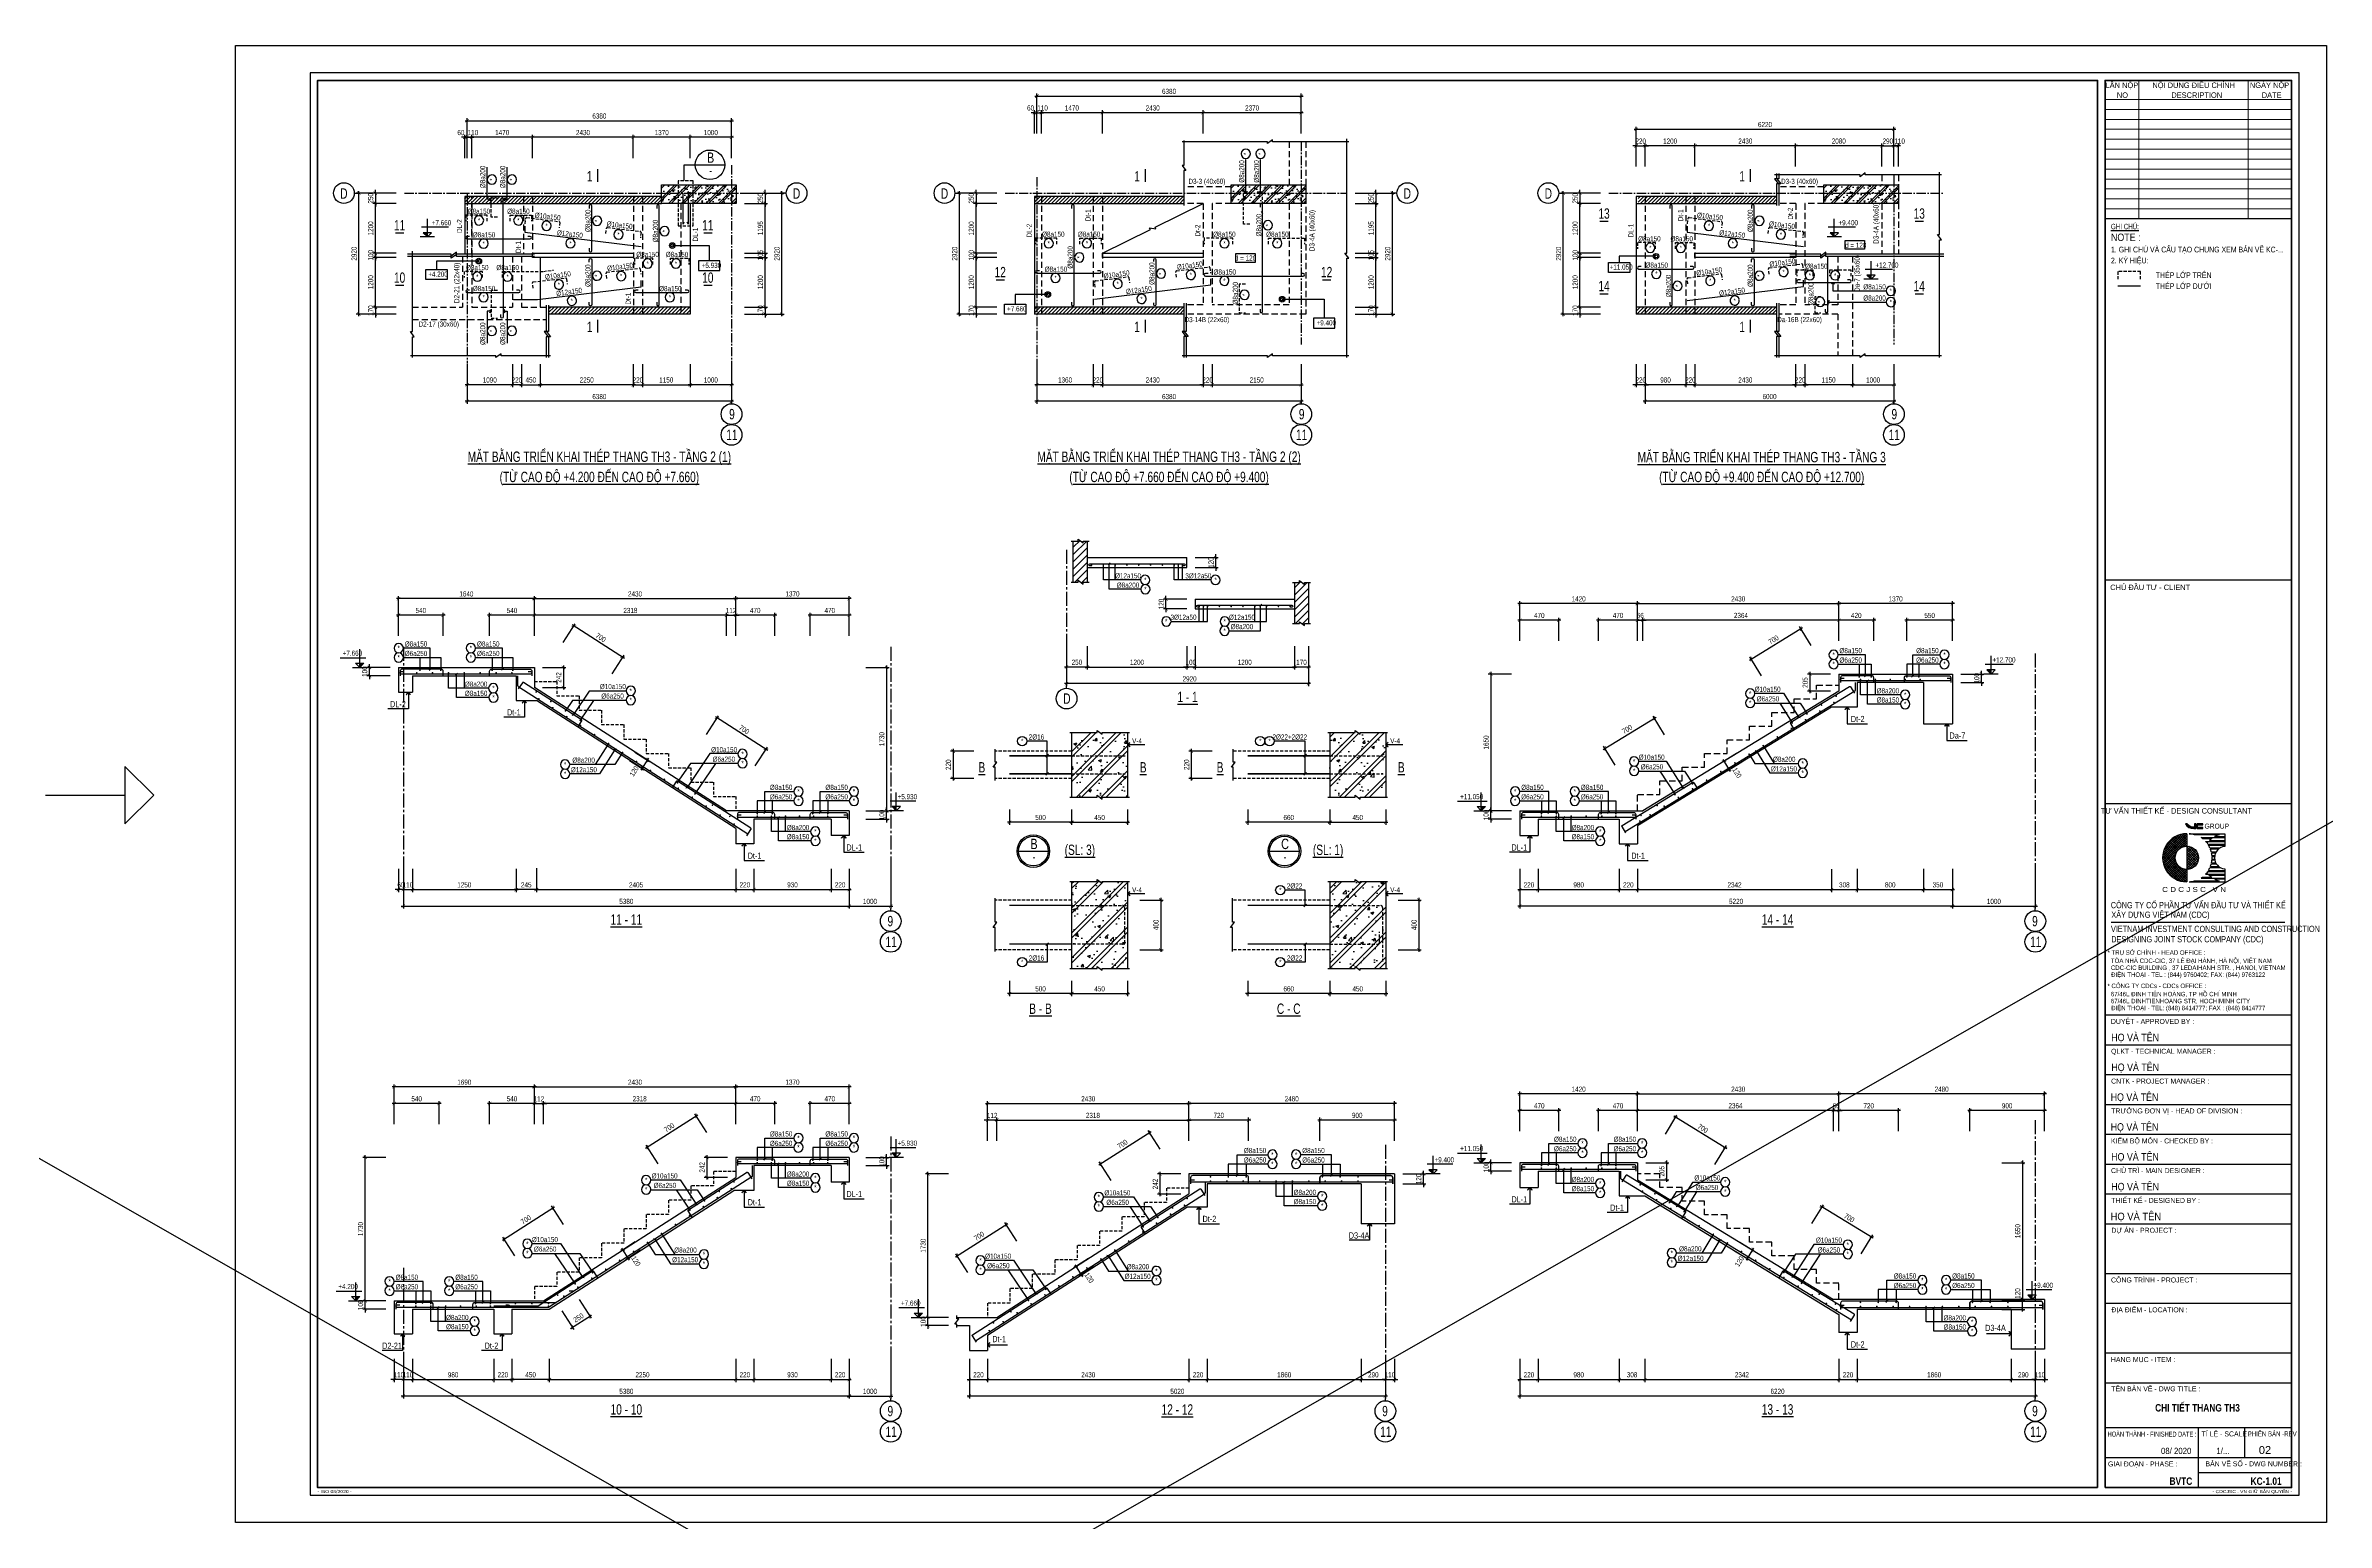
# Model space of a CAD drawing. Header units: millimetres. Extents: x -77370 to 109412, y -14880 to 214694.
# Drawn here: x -4583 to 50460, y 41291 to 76931 of the extents above; entities that cross this region are included whole.
import ezdxf
from ezdxf.enums import TextEntityAlignment as Align

# ---------------------------------------------------------------- set-up
doc = ezdxf.new("R2010")
doc.units = ezdxf.units.MM
doc.header["$LTSCALE"] = 300
doc.header["$MEASUREMENT"] = 0
doc.header["$PDMODE"] = 66
for name, pattern in [('CENTER2', [1.125, 0.75, -0.125, 0.125, -0.125]), ('DASHED2', [0.375, 0.25, -0.125]), ('HIDDEN', [0.375, 0.25, -0.125])]:
    doc.linetypes.add(name, pattern=pattern)
doc.layers.get('0').update_dxf_attribs({"linetype": 'CONTINUOUS'})
doc.layers.get('DEFPOINTS').update_dxf_attribs({"linetype": 'CONTINUOUS'})
for name, color, linetype in [('CDC -TEXT KHUNG', 7, 'CONTINUOUS'), ('CDC-KHUNGTEN', 7, 'CONTINUOUS'), ('CDC.01.AXIS', 160, 'CENTER2'), ('CDC.02.DIM', 1, 'CONTINUOUS'), ('CDC.03.BORDER', 3, 'CONTINUOUS'), ('CDC.04.HIDDEN', 8, 'HIDDEN'), ('CDC.05.STEEL', 4, 'CONTINUOUS'), ('CDC.06.TEXT', 2, 'CONTINUOUS'), ('CDC.09.COLUMN', 4, 'CONTINUOUS'), ('CDC.10.HATCH', 251, 'CONTINUOUS'), ('CDC.11.NOTE', 8, 'CONTINUOUS'), ('CDC.14.STEELNUM', 2, 'CONTINUOUS'), ('KCS_SNODE', 6, 'CONTINUOUS'), ('KCS_STEEL BOTTOM', 4, 'CONTINUOUS'), ('KCS_STEEL TOP', 4, 'HIDDEN'), ('TEXTCOL_SHAPE', 6, 'CONTINUOUS')]:
    doc.layers.add(name, color=color, linetype=linetype)
doc.layers.add('CDC.15.NOPLOT', color=87, linetype='CONTINUOUS', plot=False)
doc.styles.add('ARIAL', font='arial.ttf', dxfattribs={"width": 0.65})
doc.styles.add('Arial_4', font='arial.ttf', dxfattribs={"width": 0.75, "height": 3})
doc.styles.add('Arial_B_3', font='arialbd.ttf', dxfattribs={"width": 0.75, "height": 3})
doc.styles.add('KCS_SMTEXT', font='arial.ttf', dxfattribs={"width": 0.7})
doc.styles.add('KT CDC', font='arial.ttf', dxfattribs={"width": 0.85, "height": 200})
doc.styles.add('SMTEXT', font='arial.ttf', dxfattribs={"width": 0.7})
doc.dimstyles.new('DIM CHI TIET', dxfattribs={"dimscale": 2, "dimtxt": 62.5, "dimasz": 40, "dimexe": 30, "dimexo": 0, "dimgap": 25, "dimtad": 1, "dimdec": 0, "dimlfac": 0.333333, "dimzin": 13, "dimdsep": 46, "dimtxsty": 'KCS_SMTEXT', "dimblk": 'ARCHTICK', "dimcen": 0, "dimdle": 25, "dimclrd": 1, "dimclre": 1, "dimclrt": 2, "dimadec": 0, "dimazin": 0, "dimtfac": 1, "dimtdec": 0, "dimtix": 1, "dimtmove": 2, "dimatfit": 3, "dimfxl": 1, "dimtolj": 1, "dimtzin": 13, "dimarcsym": 0})
doc.dimstyles.new('KCS_DIM25', dxfattribs={"dimscale": 2, "dimtxt": 62.5, "dimasz": 40, "dimexe": 30, "dimexo": 0, "dimgap": 25, "dimtad": 1, "dimdec": 0, "dimlfac": 0.5, "dimzin": 13, "dimdsep": 46, "dimtxsty": 'KCS_SMTEXT', "dimblk": 'ARCHTICK', "dimcen": 0, "dimdle": 25, "dimclrd": 1, "dimclre": 1, "dimclrt": 2, "dimadec": 0, "dimazin": 0, "dimtfac": 1, "dimtdec": 0, "dimtix": 1, "dimtmove": 2, "dimatfit": 3, "dimfxl": 1, "dimtolj": 1, "dimtzin": 13, "dimarcsym": 0})
doc.dimstyles.new('KCS_DIM50', dxfattribs={"dimscale": 2, "dimtxt": 62.5, "dimasz": 40, "dimexe": 30, "dimexo": 0, "dimgap": 25, "dimtad": 1, "dimdec": 0, "dimzin": 13, "dimdsep": 46, "dimtxsty": 'KCS_SMTEXT', "dimblk": 'ARCHTICK', "dimcen": 0, "dimdle": 25, "dimclrd": 1, "dimclre": 1, "dimclrt": 2, "dimadec": 0, "dimazin": 0, "dimtfac": 1, "dimtdec": 0, "dimtix": 1, "dimtmove": 2, "dimatfit": 3, "dimfxl": 1, "dimtolj": 1, "dimtzin": 13, "dimarcsym": 0})
pattern_1 = [(45, (-2630655.8, 965866.525), (-44.1941738, 44.1941738), [])]

# ---------------------------------------------------------------- blocks, each defined once
blk = doc.blocks.new('_ArchTick')
at = {"color": 0, "linetype": 'ByBlock', "const_width": 0.15}
blk.add_lwpolyline([(-0.5, -0.5), (0.5, 0.5)], dxfattribs=at)
blk = doc.blocks.new('*D1')
at = {"layer": 'CDC.02.DIM', "color": 1, "lineweight": -2, "transparency": 16777216}
for p, q in [((5591, 69247), (5591, 68287)), ((11971, 69247), (11971, 68287)), ((12021, 68347), (5541, 68347))]:
    blk.add_line(p, q, dxfattribs=at)
at = {"layer": 'DEFPOINTS', "color": 0, "transparency": 16777216}
for p in [(5591, 69247), (11971, 69247), (5591, 68347)]:
    blk.add_point(p, dxfattribs=at)
at = {"layer": 'CDC.02.DIM', "color": 1, "lineweight": -2, "transparency": 16777216, "xscale": 80, "yscale": 80, "zscale": 80, "rotation": 180}
blk.add_blockref('_ArchTick', (5591, 68347), dxfattribs=at)
at = {"layer": 'CDC.02.DIM', "color": 1, "lineweight": -2, "transparency": 16777216, "xscale": 80, "yscale": 80, "zscale": 80}
blk.add_blockref('_ArchTick', (11971, 68347), dxfattribs=at)
at = {"layer": 'CDC.02.DIM', "color": 2, "transparency": 16777216, "insert": (8781, 68461), "char_height": 125, "attachment_point": 5, "style": 'KCS_SMTEXT'}
blk.add_mtext('\\A1;6380', dxfattribs=at)
blk = doc.blocks.new('*D2')
at = {"layer": 'CDC.02.DIM', "color": 1, "lineweight": -2, "transparency": 16777216}
for p, q in [((6901, 69247), (6901, 68687)), ((7351, 69247), (7351, 68687)), ((6851, 68747), (7401, 68747))]:
    blk.add_line(p, q, dxfattribs=at)
at = {"layer": 'DEFPOINTS', "color": 0, "transparency": 16777216}
for p in [(6901, 69247), (7351, 69247), (7351, 68747)]:
    blk.add_point(p, dxfattribs=at)
at = {"layer": 'CDC.02.DIM', "color": 1, "lineweight": -2, "transparency": 16777216, "xscale": 80, "yscale": 80, "zscale": 80, "rotation": 180}
blk.add_blockref('_ArchTick', (6901, 68747), dxfattribs=at)
at = {"layer": 'CDC.02.DIM', "color": 1, "lineweight": -2, "transparency": 16777216, "xscale": 80, "yscale": 80, "zscale": 80}
blk.add_blockref('_ArchTick', (7351, 68747), dxfattribs=at)
at = {"layer": 'CDC.02.DIM', "color": 2, "transparency": 16777216, "insert": (7126, 68861), "char_height": 125, "attachment_point": 5, "style": 'KCS_SMTEXT'}
blk.add_mtext('\\A1;450', dxfattribs=at)
blk = doc.blocks.new('*D3')
at = {"layer": 'CDC.02.DIM', "color": 1, "lineweight": -2, "transparency": 16777216}
for p, q in [((3876, 73371), (2916, 73371)), ((2976, 70401), (2976, 73421)), ((3876, 70451), (2916, 70451))]:
    blk.add_line(p, q, dxfattribs=at)
at = {"layer": 'DEFPOINTS', "color": 0, "transparency": 16777216}
for p in [(2976, 73371), (3876, 73371), (3876, 70451)]:
    blk.add_point(p, dxfattribs=at)
at = {"layer": 'CDC.02.DIM', "color": 1, "lineweight": -2, "transparency": 16777216, "xscale": 80, "yscale": 80, "zscale": 80}
for p, rotation in [((2976, 73371), 90), ((2976, 70451), 270)]:
    blk.add_blockref('_ArchTick', p, dxfattribs=dict(at, rotation=rotation))
at = {"layer": 'CDC.02.DIM', "color": 2, "transparency": 16777216, "insert": (2862, 71911), "char_height": 125, "attachment_point": 5, "rotation": 90, "style": 'KCS_SMTEXT'}
blk.add_mtext('\\A1;2920', dxfattribs=at)
blk = doc.blocks.new('*D4')
at = {"layer": 'CDC.02.DIM', "color": 1, "lineweight": -2, "transparency": 16777216}
for p, q in [((3876, 70621), (3316, 70621)), ((3376, 70621), (3376, 70701)), ((3376, 70621), (3376, 70451)), ((3876, 70451), (3316, 70451)), ((3376, 70451), (3376, 70371))]:
    blk.add_line(p, q, dxfattribs=at)
at = {"layer": 'DEFPOINTS', "color": 0, "transparency": 16777216}
for p in [(3876, 70621), (3376, 70451), (3876, 70451)]:
    blk.add_point(p, dxfattribs=at)
at = {"layer": 'CDC.02.DIM', "color": 1, "lineweight": -2, "transparency": 16777216, "xscale": 80, "yscale": 80, "zscale": 80}
for p, rotation in [((3376, 70621), 270), ((3376, 70451), 90)]:
    blk.add_blockref('_ArchTick', p, dxfattribs=dict(at, rotation=rotation))
at = {"layer": 'CDC.02.DIM', "color": 2, "transparency": 16777216, "insert": (3262, 70536), "char_height": 125, "attachment_point": 5, "rotation": 90, "style": 'KCS_SMTEXT'}
blk.add_mtext('\\A1;170', dxfattribs=at)
blk = doc.blocks.new('*D5')
at = {"layer": 'CDC.02.DIM', "color": 1, "lineweight": -2, "transparency": 16777216}
for p, q in [((3876, 73121), (3316, 73121)), ((3376, 71871), (3376, 73171)), ((3876, 71921), (3316, 71921))]:
    blk.add_line(p, q, dxfattribs=at)
at = {"layer": 'DEFPOINTS', "color": 0, "transparency": 16777216}
for p in [(3376, 73121), (3876, 73121), (3876, 71921)]:
    blk.add_point(p, dxfattribs=at)
at = {"layer": 'CDC.02.DIM', "color": 1, "lineweight": -2, "transparency": 16777216, "xscale": 80, "yscale": 80, "zscale": 80}
for p, rotation in [((3376, 73121), 90), ((3376, 71921), 270)]:
    blk.add_blockref('_ArchTick', p, dxfattribs=dict(at, rotation=rotation))
at = {"layer": 'CDC.02.DIM', "color": 2, "transparency": 16777216, "insert": (3262, 72521), "char_height": 125, "attachment_point": 5, "rotation": 90, "style": 'KCS_SMTEXT'}
blk.add_mtext('\\A1;1200', dxfattribs=at)
blk = doc.blocks.new('*D6')
at = {"layer": 'CDC.02.DIM', "color": 1, "lineweight": -2, "transparency": 16777216}
for p, q in [((3876, 73371), (3316, 73371)), ((3376, 73371), (3376, 73451)), ((3376, 73371), (3376, 73121)), ((3876, 73121), (3316, 73121)), ((3376, 73121), (3376, 73041))]:
    blk.add_line(p, q, dxfattribs=at)
at = {"layer": 'DEFPOINTS', "color": 0, "transparency": 16777216}
for p in [(3876, 73371), (3376, 73121), (3876, 73121)]:
    blk.add_point(p, dxfattribs=at)
at = {"layer": 'CDC.02.DIM', "color": 1, "lineweight": -2, "transparency": 16777216, "xscale": 80, "yscale": 80, "zscale": 80}
for p, rotation in [((3376, 73371), 270), ((3376, 73121), 90)]:
    blk.add_blockref('_ArchTick', p, dxfattribs=dict(at, rotation=rotation))
at = {"layer": 'CDC.02.DIM', "color": 2, "transparency": 16777216, "insert": (3262, 73246), "char_height": 125, "attachment_point": 5, "rotation": 90, "style": 'KCS_SMTEXT'}
blk.add_mtext('\\A1;250', dxfattribs=at)
blk = doc.blocks.new('*D7')
at = {"layer": 'CDC.02.DIM', "color": 1, "lineweight": -2, "transparency": 16777216}
for p, q in [((3876, 71921), (3316, 71921)), ((3876, 71821), (3316, 71821)), ((3376, 71921), (3376, 72001)), ((3376, 71921), (3376, 71821)), ((3376, 71821), (3376, 71741))]:
    blk.add_line(p, q, dxfattribs=at)
at = {"layer": 'DEFPOINTS', "color": 0, "transparency": 16777216}
for p in [(3376, 71821), (3876, 71921), (3876, 71821)]:
    blk.add_point(p, dxfattribs=at)
at = {"layer": 'CDC.02.DIM', "color": 1, "lineweight": -2, "transparency": 16777216, "xscale": 80, "yscale": 80, "zscale": 80}
for p, rotation in [((3376, 71921), 270), ((3376, 71821), 90)]:
    blk.add_blockref('_ArchTick', p, dxfattribs=dict(at, rotation=rotation))
at = {"layer": 'CDC.02.DIM', "color": 2, "transparency": 16777216, "insert": (3262, 71871), "char_height": 125, "attachment_point": 5, "rotation": 90, "style": 'KCS_SMTEXT'}
blk.add_mtext('\\A1;100', dxfattribs=at)
blk = doc.blocks.new('*D8')
at = {"layer": 'CDC.02.DIM', "color": 1, "lineweight": -2, "transparency": 16777216}
for p, q in [((3876, 71821), (3316, 71821)), ((3376, 70571), (3376, 71871)), ((3876, 70621), (3316, 70621))]:
    blk.add_line(p, q, dxfattribs=at)
at = {"layer": 'DEFPOINTS', "color": 0, "transparency": 16777216}
for p in [(3376, 71821), (3876, 71821), (3876, 70621)]:
    blk.add_point(p, dxfattribs=at)
at = {"layer": 'CDC.02.DIM', "color": 1, "lineweight": -2, "transparency": 16777216, "xscale": 80, "yscale": 80, "zscale": 80}
for p, rotation in [((3376, 71821), 90), ((3376, 70621), 270)]:
    blk.add_blockref('_ArchTick', p, dxfattribs=dict(at, rotation=rotation))
at = {"layer": 'CDC.02.DIM', "color": 2, "transparency": 16777216, "insert": (3262, 71221), "char_height": 125, "attachment_point": 5, "rotation": 90, "style": 'KCS_SMTEXT'}
blk.add_mtext('\\A1;1200', dxfattribs=at)
blk = doc.blocks.new('*D9')
at = {"layer": 'CDC.02.DIM', "color": 1, "lineweight": -2, "transparency": 16777216}
for p, q in [((10971, 69247), (10971, 68687)), ((11971, 69247), (11971, 68687)), ((12021, 68747), (10921, 68747))]:
    blk.add_line(p, q, dxfattribs=at)
at = {"layer": 'DEFPOINTS', "color": 0, "transparency": 16777216}
for p in [(10971, 69247), (11971, 69247), (10971, 68747)]:
    blk.add_point(p, dxfattribs=at)
at = {"layer": 'CDC.02.DIM', "color": 1, "lineweight": -2, "transparency": 16777216, "xscale": 80, "yscale": 80, "zscale": 80, "rotation": 180}
blk.add_blockref('_ArchTick', (10971, 68747), dxfattribs=at)
at = {"layer": 'CDC.02.DIM', "color": 1, "lineweight": -2, "transparency": 16777216, "xscale": 80, "yscale": 80, "zscale": 80}
blk.add_blockref('_ArchTick', (11971, 68747), dxfattribs=at)
at = {"layer": 'CDC.02.DIM', "color": 2, "transparency": 16777216, "insert": (11471, 68861), "char_height": 125, "attachment_point": 5, "style": 'KCS_SMTEXT'}
blk.add_mtext('\\A1;1000', dxfattribs=at)
blk = doc.blocks.new('*D10')
at = {"layer": 'CDC.02.DIM', "color": 1, "lineweight": -2, "transparency": 16777216}
for p, q in [((9821, 69247), (9821, 68687)), ((10971, 69247), (10971, 68687)), ((9771, 68747), (11021, 68747))]:
    blk.add_line(p, q, dxfattribs=at)
at = {"layer": 'DEFPOINTS', "color": 0, "transparency": 16777216}
for p in [(9821, 69247), (10971, 69247), (10971, 68747)]:
    blk.add_point(p, dxfattribs=at)
at = {"layer": 'CDC.02.DIM', "color": 1, "lineweight": -2, "transparency": 16777216, "xscale": 80, "yscale": 80, "zscale": 80, "rotation": 180}
blk.add_blockref('_ArchTick', (9821, 68747), dxfattribs=at)
at = {"layer": 'CDC.02.DIM', "color": 1, "lineweight": -2, "transparency": 16777216, "xscale": 80, "yscale": 80, "zscale": 80}
blk.add_blockref('_ArchTick', (10971, 68747), dxfattribs=at)
at = {"layer": 'CDC.02.DIM', "color": 2, "transparency": 16777216, "insert": (10396, 68861), "char_height": 125, "attachment_point": 5, "style": 'KCS_SMTEXT'}
blk.add_mtext('\\A1;1150', dxfattribs=at)
blk = doc.blocks.new('*D11')
at = {"layer": 'CDC.02.DIM', "color": 1, "lineweight": -2, "transparency": 16777216}
for p, q in [((5591, 69247), (5591, 68687)), ((6681, 69247), (6681, 68687)), ((6731, 68747), (5541, 68747))]:
    blk.add_line(p, q, dxfattribs=at)
at = {"layer": 'DEFPOINTS', "color": 0, "transparency": 16777216}
for p in [(5591, 69247), (6681, 69247), (5591, 68747)]:
    blk.add_point(p, dxfattribs=at)
at = {"layer": 'CDC.02.DIM', "color": 1, "lineweight": -2, "transparency": 16777216, "xscale": 80, "yscale": 80, "zscale": 80, "rotation": 180}
blk.add_blockref('_ArchTick', (5591, 68747), dxfattribs=at)
at = {"layer": 'CDC.02.DIM', "color": 1, "lineweight": -2, "transparency": 16777216, "xscale": 80, "yscale": 80, "zscale": 80}
blk.add_blockref('_ArchTick', (6681, 68747), dxfattribs=at)
at = {"layer": 'CDC.02.DIM', "color": 2, "transparency": 16777216, "insert": (6136, 68861), "char_height": 125, "attachment_point": 5, "style": 'KCS_SMTEXT'}
blk.add_mtext('\\A1;1090', dxfattribs=at)
blk = doc.blocks.new('*D12')
at = {"layer": 'CDC.02.DIM', "color": 1, "lineweight": -2, "transparency": 16777216}
for p, q in [((12021, 74718), (10921, 74718)), ((10971, 74218), (10971, 74778)), ((11971, 74218), (11971, 74778))]:
    blk.add_line(p, q, dxfattribs=at)
at = {"layer": 'DEFPOINTS', "color": 0, "transparency": 16777216}
for p in [(10971, 74718), (10971, 74218), (11971, 74218)]:
    blk.add_point(p, dxfattribs=at)
at = {"layer": 'CDC.02.DIM', "color": 1, "lineweight": -2, "transparency": 16777216, "xscale": 80, "yscale": 80, "zscale": 80, "rotation": 180}
blk.add_blockref('_ArchTick', (10971, 74718), dxfattribs=at)
at = {"layer": 'CDC.02.DIM', "color": 1, "lineweight": -2, "transparency": 16777216, "xscale": 80, "yscale": 80, "zscale": 80}
blk.add_blockref('_ArchTick', (11971, 74718), dxfattribs=at)
at = {"layer": 'CDC.02.DIM', "color": 2, "transparency": 16777216, "insert": (11471, 74832), "char_height": 125, "attachment_point": 5, "style": 'KCS_SMTEXT'}
blk.add_mtext('\\A1;1000', dxfattribs=at)
blk = doc.blocks.new('*D13')
at = {"layer": 'CDC.02.DIM', "color": 1, "lineweight": -2, "transparency": 16777216}
for p, q in [((5541, 75118), (12021, 75118)), ((5591, 74618), (5591, 75178)), ((11971, 74618), (11971, 75178))]:
    blk.add_line(p, q, dxfattribs=at)
at = {"layer": 'DEFPOINTS', "color": 0, "transparency": 16777216}
for p in [(11971, 75118), (5591, 74618), (11971, 74618)]:
    blk.add_point(p, dxfattribs=at)
at = {"layer": 'CDC.02.DIM', "color": 1, "lineweight": -2, "transparency": 16777216, "xscale": 80, "yscale": 80, "zscale": 80, "rotation": 180}
blk.add_blockref('_ArchTick', (5591, 75118), dxfattribs=at)
at = {"layer": 'CDC.02.DIM', "color": 1, "lineweight": -2, "transparency": 16777216, "xscale": 80, "yscale": 80, "zscale": 80}
blk.add_blockref('_ArchTick', (11971, 75118), dxfattribs=at)
at = {"layer": 'CDC.02.DIM', "color": 2, "transparency": 16777216, "insert": (8781, 75232), "char_height": 125, "attachment_point": 5, "style": 'KCS_SMTEXT'}
blk.add_mtext('\\A1;6380', dxfattribs=at)
blk = doc.blocks.new('*D14')
at = {"layer": 'CDC.02.DIM', "color": 1, "lineweight": -2, "transparency": 16777216}
for p, q in [((9651, 74718), (7121, 74718)), ((7171, 74218), (7171, 74778)), ((9601, 74218), (9601, 74778))]:
    blk.add_line(p, q, dxfattribs=at)
at = {"layer": 'DEFPOINTS', "color": 0, "transparency": 16777216}
for p in [(7171, 74718), (7171, 74218), (9601, 74218)]:
    blk.add_point(p, dxfattribs=at)
at = {"layer": 'CDC.02.DIM', "color": 1, "lineweight": -2, "transparency": 16777216, "xscale": 80, "yscale": 80, "zscale": 80, "rotation": 180}
blk.add_blockref('_ArchTick', (7171, 74718), dxfattribs=at)
at = {"layer": 'CDC.02.DIM', "color": 1, "lineweight": -2, "transparency": 16777216, "xscale": 80, "yscale": 80, "zscale": 80}
blk.add_blockref('_ArchTick', (9601, 74718), dxfattribs=at)
at = {"layer": 'CDC.02.DIM', "color": 2, "transparency": 16777216, "insert": (8386, 74832), "char_height": 125, "attachment_point": 5, "style": 'KCS_SMTEXT'}
blk.add_mtext('\\A1;2430', dxfattribs=at)
blk = doc.blocks.new('*D15')
at = {"layer": 'CDC.02.DIM', "color": 1, "lineweight": -2, "transparency": 16777216}
for p, q in [((11021, 74718), (9551, 74718)), ((9601, 74218), (9601, 74778)), ((10971, 74218), (10971, 74778))]:
    blk.add_line(p, q, dxfattribs=at)
at = {"layer": 'DEFPOINTS', "color": 0, "transparency": 16777216}
for p in [(9601, 74718), (9601, 74218), (10971, 74218)]:
    blk.add_point(p, dxfattribs=at)
at = {"layer": 'CDC.02.DIM', "color": 1, "lineweight": -2, "transparency": 16777216, "xscale": 80, "yscale": 80, "zscale": 80, "rotation": 180}
blk.add_blockref('_ArchTick', (9601, 74718), dxfattribs=at)
at = {"layer": 'CDC.02.DIM', "color": 1, "lineweight": -2, "transparency": 16777216, "xscale": 80, "yscale": 80, "zscale": 80}
blk.add_blockref('_ArchTick', (10971, 74718), dxfattribs=at)
at = {"layer": 'CDC.02.DIM', "color": 2, "transparency": 16777216, "insert": (10286, 74832), "char_height": 125, "attachment_point": 5, "style": 'KCS_SMTEXT'}
blk.add_mtext('\\A1;1370', dxfattribs=at)
blk = doc.blocks.new('*D16')
at = {"layer": 'CDC.02.DIM', "color": 1, "lineweight": -2, "transparency": 16777216}
for p, q in [((7221, 74718), (5651, 74718)), ((5701, 74218), (5701, 74778)), ((7171, 74218), (7171, 74778))]:
    blk.add_line(p, q, dxfattribs=at)
at = {"layer": 'DEFPOINTS', "color": 0, "transparency": 16777216}
for p in [(5701, 74718), (5701, 74218), (7171, 74218)]:
    blk.add_point(p, dxfattribs=at)
at = {"layer": 'CDC.02.DIM', "color": 1, "lineweight": -2, "transparency": 16777216, "xscale": 80, "yscale": 80, "zscale": 80, "rotation": 180}
blk.add_blockref('_ArchTick', (5701, 74718), dxfattribs=at)
at = {"layer": 'CDC.02.DIM', "color": 1, "lineweight": -2, "transparency": 16777216, "xscale": 80, "yscale": 80, "zscale": 80}
blk.add_blockref('_ArchTick', (7171, 74718), dxfattribs=at)
at = {"layer": 'CDC.02.DIM', "color": 2, "transparency": 16777216, "insert": (6436, 74832), "char_height": 125, "attachment_point": 5, "style": 'KCS_SMTEXT'}
blk.add_mtext('\\A1;1470', dxfattribs=at)
blk = doc.blocks.new('*D17')
at = {"layer": 'CDC.02.DIM', "color": 1, "lineweight": -2, "transparency": 16777216}
for p, q in [((5531, 74718), (5451, 74718)), ((5531, 74218), (5531, 74778)), ((5531, 74718), (5591, 74718)), ((5591, 74218), (5591, 74778)), ((5591, 74718), (5671, 74718))]:
    blk.add_line(p, q, dxfattribs=at)
at = {"layer": 'DEFPOINTS', "color": 0, "transparency": 16777216}
for p in [(5591, 74718), (5531, 74218), (5591, 74218)]:
    blk.add_point(p, dxfattribs=at)
at = {"layer": 'CDC.02.DIM', "color": 1, "lineweight": -2, "transparency": 16777216, "xscale": 80, "yscale": 80, "zscale": 80}
blk.add_blockref('_ArchTick', (5531, 74718), dxfattribs=at)
at = {"layer": 'CDC.02.DIM', "color": 1, "lineweight": -2, "transparency": 16777216, "xscale": 80, "yscale": 80, "zscale": 80, "rotation": 180}
blk.add_blockref('_ArchTick', (5591, 74718), dxfattribs=at)
at = {"layer": 'CDC.02.DIM', "color": 2, "transparency": 16777216, "insert": (5440, 74832), "char_height": 125, "attachment_point": 5, "style": 'KCS_SMTEXT'}
blk.add_mtext('\\A1;60', dxfattribs=at)
blk = doc.blocks.new('*D18')
at = {"layer": 'CDC.02.DIM', "color": 1, "lineweight": -2, "transparency": 16777216}
for p, q in [((5541, 74718), (5751, 74718)), ((5591, 74218), (5591, 74778)), ((5701, 74218), (5701, 74778))]:
    blk.add_line(p, q, dxfattribs=at)
at = {"layer": 'DEFPOINTS', "color": 0, "transparency": 16777216}
for p in [(5701, 74718), (5591, 74218), (5701, 74218)]:
    blk.add_point(p, dxfattribs=at)
at = {"layer": 'CDC.02.DIM', "color": 1, "lineweight": -2, "transparency": 16777216, "xscale": 80, "yscale": 80, "zscale": 80, "rotation": 180}
blk.add_blockref('_ArchTick', (5591, 74718), dxfattribs=at)
at = {"layer": 'CDC.02.DIM', "color": 1, "lineweight": -2, "transparency": 16777216, "xscale": 80, "yscale": 80, "zscale": 80}
blk.add_blockref('_ArchTick', (5701, 74718), dxfattribs=at)
at = {"layer": 'CDC.02.DIM', "color": 2, "transparency": 16777216, "insert": (5729, 74832), "char_height": 125, "attachment_point": 5, "style": 'KCS_SMTEXT'}
blk.add_mtext('\\A1;110', dxfattribs=at)
blk = doc.blocks.new('*D19')
at = {"layer": 'CDC.02.DIM', "color": 1, "lineweight": -2, "transparency": 16777216}
for p, q in [((9601, 69247), (9601, 68687)), ((9821, 69247), (9821, 68687)), ((9601, 68747), (9521, 68747)), ((9601, 68747), (9821, 68747)), ((9821, 68747), (9901, 68747))]:
    blk.add_line(p, q, dxfattribs=at)
at = {"layer": 'DEFPOINTS', "color": 0, "transparency": 16777216}
for p in [(9601, 69247), (9821, 69247), (9821, 68747)]:
    blk.add_point(p, dxfattribs=at)
at = {"layer": 'CDC.02.DIM', "color": 1, "lineweight": -2, "transparency": 16777216, "xscale": 80, "yscale": 80, "zscale": 80}
blk.add_blockref('_ArchTick', (9601, 68747), dxfattribs=at)
at = {"layer": 'CDC.02.DIM', "color": 1, "lineweight": -2, "transparency": 16777216, "xscale": 80, "yscale": 80, "zscale": 80, "rotation": 180}
blk.add_blockref('_ArchTick', (9821, 68747), dxfattribs=at)
at = {"layer": 'CDC.02.DIM', "color": 2, "transparency": 16777216, "insert": (9711, 68861), "char_height": 125, "attachment_point": 5, "style": 'KCS_SMTEXT'}
blk.add_mtext('\\A1;220', dxfattribs=at)
blk = doc.blocks.new('*D20')
at = {"layer": 'CDC.02.DIM', "color": 1, "lineweight": -2, "transparency": 16777216}
for p, q in [((6681, 69247), (6681, 68687)), ((6901, 69247), (6901, 68687)), ((6681, 68747), (6601, 68747)), ((6901, 68747), (6681, 68747)), ((6901, 68747), (6981, 68747))]:
    blk.add_line(p, q, dxfattribs=at)
at = {"layer": 'DEFPOINTS', "color": 0, "transparency": 16777216}
for p in [(6681, 69247), (6901, 69247), (6681, 68747)]:
    blk.add_point(p, dxfattribs=at)
at = {"layer": 'CDC.02.DIM', "color": 1, "lineweight": -2, "transparency": 16777216, "xscale": 80, "yscale": 80, "zscale": 80}
blk.add_blockref('_ArchTick', (6681, 68747), dxfattribs=at)
at = {"layer": 'CDC.02.DIM', "color": 1, "lineweight": -2, "transparency": 16777216, "xscale": 80, "yscale": 80, "zscale": 80, "rotation": 180}
blk.add_blockref('_ArchTick', (6901, 68747), dxfattribs=at)
at = {"layer": 'CDC.02.DIM', "color": 2, "transparency": 16777216, "insert": (6791, 68861), "char_height": 125, "attachment_point": 5, "style": 'KCS_SMTEXT'}
blk.add_mtext('\\A1;220', dxfattribs=at)
blk = doc.blocks.new('*D21')
at = {"layer": 'CDC.02.DIM', "color": 1, "lineweight": -2, "transparency": 16777216}
for p, q in [((19340, 69247), (19340, 68287)), ((25720, 69247), (25720, 68287)), ((25770, 68347), (19290, 68347))]:
    blk.add_line(p, q, dxfattribs=at)
at = {"layer": 'DEFPOINTS', "color": 0, "transparency": 16777216}
for p in [(19340, 69247), (25720, 69247), (19340, 68347)]:
    blk.add_point(p, dxfattribs=at)
at = {"layer": 'CDC.02.DIM', "color": 1, "lineweight": -2, "transparency": 16777216, "xscale": 80, "yscale": 80, "zscale": 80, "rotation": 180}
blk.add_blockref('_ArchTick', (19340, 68347), dxfattribs=at)
at = {"layer": 'CDC.02.DIM', "color": 1, "lineweight": -2, "transparency": 16777216, "xscale": 80, "yscale": 80, "zscale": 80}
blk.add_blockref('_ArchTick', (25720, 68347), dxfattribs=at)
at = {"layer": 'CDC.02.DIM', "color": 2, "transparency": 16777216, "insert": (22530, 68461), "char_height": 125, "attachment_point": 5, "style": 'KCS_SMTEXT'}
blk.add_mtext('\\A1;6380', dxfattribs=at)
blk = doc.blocks.new('*D22')
at = {"layer": 'CDC.02.DIM', "color": 1, "lineweight": -2, "transparency": 16777216}
for p, q in [((20920, 69247), (20920, 68687)), ((23350, 69247), (23350, 68687)), ((20870, 68747), (23400, 68747))]:
    blk.add_line(p, q, dxfattribs=at)
at = {"layer": 'DEFPOINTS', "color": 0, "transparency": 16777216}
for p in [(20920, 69247), (23350, 69247), (23350, 68747)]:
    blk.add_point(p, dxfattribs=at)
at = {"layer": 'CDC.02.DIM', "color": 1, "lineweight": -2, "transparency": 16777216, "xscale": 80, "yscale": 80, "zscale": 80, "rotation": 180}
blk.add_blockref('_ArchTick', (20920, 68747), dxfattribs=at)
at = {"layer": 'CDC.02.DIM', "color": 1, "lineweight": -2, "transparency": 16777216, "xscale": 80, "yscale": 80, "zscale": 80}
blk.add_blockref('_ArchTick', (23350, 68747), dxfattribs=at)
at = {"layer": 'CDC.02.DIM', "color": 2, "transparency": 16777216, "insert": (22135, 68861), "char_height": 125, "attachment_point": 5, "style": 'KCS_SMTEXT'}
blk.add_mtext('\\A1;2430', dxfattribs=at)
blk = doc.blocks.new('*D23')
at = {"layer": 'CDC.02.DIM', "color": 1, "lineweight": -2, "transparency": 16777216}
for p, q in [((18371, 73371), (17411, 73371)), ((17471, 70401), (17471, 73421)), ((18371, 70451), (17411, 70451))]:
    blk.add_line(p, q, dxfattribs=at)
at = {"layer": 'DEFPOINTS', "color": 0, "transparency": 16777216}
for p in [(17471, 73371), (18371, 73371), (18371, 70451)]:
    blk.add_point(p, dxfattribs=at)
at = {"layer": 'CDC.02.DIM', "color": 1, "lineweight": -2, "transparency": 16777216, "xscale": 80, "yscale": 80, "zscale": 80}
for p, rotation in [((17471, 73371), 90), ((17471, 70451), 270)]:
    blk.add_blockref('_ArchTick', p, dxfattribs=dict(at, rotation=rotation))
at = {"layer": 'CDC.02.DIM', "color": 2, "transparency": 16777216, "insert": (17357, 71911), "char_height": 125, "attachment_point": 5, "rotation": 90, "style": 'KCS_SMTEXT'}
blk.add_mtext('\\A1;2920', dxfattribs=at)
blk = doc.blocks.new('*D24')
at = {"layer": 'CDC.02.DIM', "color": 1, "lineweight": -2, "transparency": 16777216}
for p, q in [((18371, 70621), (17811, 70621)), ((17871, 70621), (17871, 70701)), ((17871, 70621), (17871, 70451)), ((18371, 70451), (17811, 70451)), ((17871, 70451), (17871, 70371))]:
    blk.add_line(p, q, dxfattribs=at)
at = {"layer": 'DEFPOINTS', "color": 0, "transparency": 16777216}
for p in [(18371, 70621), (17871, 70451), (18371, 70451)]:
    blk.add_point(p, dxfattribs=at)
at = {"layer": 'CDC.02.DIM', "color": 1, "lineweight": -2, "transparency": 16777216, "xscale": 80, "yscale": 80, "zscale": 80}
for p, rotation in [((17871, 70621), 270), ((17871, 70451), 90)]:
    blk.add_blockref('_ArchTick', p, dxfattribs=dict(at, rotation=rotation))
at = {"layer": 'CDC.02.DIM', "color": 2, "transparency": 16777216, "insert": (17757, 70536), "char_height": 125, "attachment_point": 5, "rotation": 90, "style": 'KCS_SMTEXT'}
blk.add_mtext('\\A1;170', dxfattribs=at)
blk = doc.blocks.new('*D25')
at = {"layer": 'CDC.02.DIM', "color": 1, "lineweight": -2, "transparency": 16777216}
for p, q in [((18371, 73121), (17811, 73121)), ((17871, 71871), (17871, 73171)), ((18371, 71921), (17811, 71921))]:
    blk.add_line(p, q, dxfattribs=at)
at = {"layer": 'DEFPOINTS', "color": 0, "transparency": 16777216}
for p in [(17871, 73121), (18371, 73121), (18371, 71921)]:
    blk.add_point(p, dxfattribs=at)
at = {"layer": 'CDC.02.DIM', "color": 1, "lineweight": -2, "transparency": 16777216, "xscale": 80, "yscale": 80, "zscale": 80}
for p, rotation in [((17871, 73121), 90), ((17871, 71921), 270)]:
    blk.add_blockref('_ArchTick', p, dxfattribs=dict(at, rotation=rotation))
at = {"layer": 'CDC.02.DIM', "color": 2, "transparency": 16777216, "insert": (17757, 72521), "char_height": 125, "attachment_point": 5, "rotation": 90, "style": 'KCS_SMTEXT'}
blk.add_mtext('\\A1;1200', dxfattribs=at)
blk = doc.blocks.new('*D26')
at = {"layer": 'CDC.02.DIM', "color": 1, "lineweight": -2, "transparency": 16777216}
for p, q in [((18371, 73371), (17811, 73371)), ((17871, 73371), (17871, 73451)), ((17871, 73371), (17871, 73121)), ((18371, 73121), (17811, 73121)), ((17871, 73121), (17871, 73041))]:
    blk.add_line(p, q, dxfattribs=at)
at = {"layer": 'DEFPOINTS', "color": 0, "transparency": 16777216}
for p in [(18371, 73371), (17871, 73121), (18371, 73121)]:
    blk.add_point(p, dxfattribs=at)
at = {"layer": 'CDC.02.DIM', "color": 1, "lineweight": -2, "transparency": 16777216, "xscale": 80, "yscale": 80, "zscale": 80}
for p, rotation in [((17871, 73371), 270), ((17871, 73121), 90)]:
    blk.add_blockref('_ArchTick', p, dxfattribs=dict(at, rotation=rotation))
at = {"layer": 'CDC.02.DIM', "color": 2, "transparency": 16777216, "insert": (17757, 73246), "char_height": 125, "attachment_point": 5, "rotation": 90, "style": 'KCS_SMTEXT'}
blk.add_mtext('\\A1;250', dxfattribs=at)
blk = doc.blocks.new('*D27')
at = {"layer": 'CDC.02.DIM', "color": 1, "lineweight": -2, "transparency": 16777216}
for p, q in [((18371, 71921), (17811, 71921)), ((18371, 71821), (17811, 71821)), ((17871, 71921), (17871, 72001)), ((17871, 71921), (17871, 71821)), ((17871, 71821), (17871, 71741))]:
    blk.add_line(p, q, dxfattribs=at)
at = {"layer": 'DEFPOINTS', "color": 0, "transparency": 16777216}
for p in [(17871, 71821), (18371, 71921), (18371, 71821)]:
    blk.add_point(p, dxfattribs=at)
at = {"layer": 'CDC.02.DIM', "color": 1, "lineweight": -2, "transparency": 16777216, "xscale": 80, "yscale": 80, "zscale": 80}
for p, rotation in [((17871, 71921), 270), ((17871, 71821), 90)]:
    blk.add_blockref('_ArchTick', p, dxfattribs=dict(at, rotation=rotation))
at = {"layer": 'CDC.02.DIM', "color": 2, "transparency": 16777216, "insert": (17757, 71871), "char_height": 125, "attachment_point": 5, "rotation": 90, "style": 'KCS_SMTEXT'}
blk.add_mtext('\\A1;100', dxfattribs=at)
blk = doc.blocks.new('*D28')
at = {"layer": 'CDC.02.DIM', "color": 1, "lineweight": -2, "transparency": 16777216}
for p, q in [((18371, 71821), (17811, 71821)), ((17871, 70571), (17871, 71871)), ((18371, 70621), (17811, 70621))]:
    blk.add_line(p, q, dxfattribs=at)
at = {"layer": 'DEFPOINTS', "color": 0, "transparency": 16777216}
for p in [(17871, 71821), (18371, 71821), (18371, 70621)]:
    blk.add_point(p, dxfattribs=at)
at = {"layer": 'CDC.02.DIM', "color": 1, "lineweight": -2, "transparency": 16777216, "xscale": 80, "yscale": 80, "zscale": 80}
for p, rotation in [((17871, 71821), 90), ((17871, 70621), 270)]:
    blk.add_blockref('_ArchTick', p, dxfattribs=dict(at, rotation=rotation))
at = {"layer": 'CDC.02.DIM', "color": 2, "transparency": 16777216, "insert": (17757, 71221), "char_height": 125, "attachment_point": 5, "rotation": 90, "style": 'KCS_SMTEXT'}
blk.add_mtext('\\A1;1200', dxfattribs=at)
blk = doc.blocks.new('*D29')
at = {"layer": 'CDC.02.DIM', "color": 1, "lineweight": -2, "transparency": 16777216}
for p, q in [((23570, 69247), (23570, 68687)), ((25720, 69247), (25720, 68687)), ((23520, 68747), (25770, 68747))]:
    blk.add_line(p, q, dxfattribs=at)
at = {"layer": 'DEFPOINTS', "color": 0, "transparency": 16777216}
for p in [(23570, 69247), (25720, 69247), (25720, 68747)]:
    blk.add_point(p, dxfattribs=at)
at = {"layer": 'CDC.02.DIM', "color": 1, "lineweight": -2, "transparency": 16777216, "xscale": 80, "yscale": 80, "zscale": 80, "rotation": 180}
blk.add_blockref('_ArchTick', (23570, 68747), dxfattribs=at)
at = {"layer": 'CDC.02.DIM', "color": 1, "lineweight": -2, "transparency": 16777216, "xscale": 80, "yscale": 80, "zscale": 80}
blk.add_blockref('_ArchTick', (25720, 68747), dxfattribs=at)
at = {"layer": 'CDC.02.DIM', "color": 2, "transparency": 16777216, "insert": (24645, 68861), "char_height": 125, "attachment_point": 5, "style": 'KCS_SMTEXT'}
blk.add_mtext('\\A1;2150', dxfattribs=at)
blk = doc.blocks.new('*D30')
at = {"layer": 'CDC.02.DIM', "color": 1, "lineweight": -2, "transparency": 16777216}
for p, q in [((19340, 69247), (19340, 68687)), ((20700, 69247), (20700, 68687)), ((20750, 68747), (19290, 68747))]:
    blk.add_line(p, q, dxfattribs=at)
at = {"layer": 'DEFPOINTS', "color": 0, "transparency": 16777216}
for p in [(19340, 69247), (20700, 69247), (19340, 68747)]:
    blk.add_point(p, dxfattribs=at)
at = {"layer": 'CDC.02.DIM', "color": 1, "lineweight": -2, "transparency": 16777216, "xscale": 80, "yscale": 80, "zscale": 80, "rotation": 180}
blk.add_blockref('_ArchTick', (19340, 68747), dxfattribs=at)
at = {"layer": 'CDC.02.DIM', "color": 1, "lineweight": -2, "transparency": 16777216, "xscale": 80, "yscale": 80, "zscale": 80}
blk.add_blockref('_ArchTick', (20700, 68747), dxfattribs=at)
at = {"layer": 'CDC.02.DIM', "color": 2, "transparency": 16777216, "insert": (20020, 68861), "char_height": 125, "attachment_point": 5, "style": 'KCS_SMTEXT'}
blk.add_mtext('\\A1;1360', dxfattribs=at)
blk = doc.blocks.new('*D31')
at = {"layer": 'CDC.02.DIM', "color": 1, "lineweight": -2, "transparency": 16777216}
for p, q in [((25770, 75312), (23300, 75312)), ((23350, 74812), (23350, 75372)), ((25720, 74812), (25720, 75372))]:
    blk.add_line(p, q, dxfattribs=at)
at = {"layer": 'DEFPOINTS', "color": 0, "transparency": 16777216}
for p in [(23350, 75312), (23350, 74812), (25720, 74812)]:
    blk.add_point(p, dxfattribs=at)
at = {"layer": 'CDC.02.DIM', "color": 1, "lineweight": -2, "transparency": 16777216, "xscale": 80, "yscale": 80, "zscale": 80, "rotation": 180}
blk.add_blockref('_ArchTick', (23350, 75312), dxfattribs=at)
at = {"layer": 'CDC.02.DIM', "color": 1, "lineweight": -2, "transparency": 16777216, "xscale": 80, "yscale": 80, "zscale": 80}
blk.add_blockref('_ArchTick', (25720, 75312), dxfattribs=at)
at = {"layer": 'CDC.02.DIM', "color": 2, "transparency": 16777216, "insert": (24535, 75426), "char_height": 125, "attachment_point": 5, "style": 'KCS_SMTEXT'}
blk.add_mtext('\\A1;2370', dxfattribs=at)
blk = doc.blocks.new('*D32')
at = {"layer": 'CDC.02.DIM', "color": 1, "lineweight": -2, "transparency": 16777216}
for p, q in [((19290, 75712), (25770, 75712)), ((19340, 75212), (19340, 75772)), ((25720, 75212), (25720, 75772))]:
    blk.add_line(p, q, dxfattribs=at)
at = {"layer": 'DEFPOINTS', "color": 0, "transparency": 16777216}
for p in [(25720, 75712), (19340, 75212), (25720, 75212)]:
    blk.add_point(p, dxfattribs=at)
at = {"layer": 'CDC.02.DIM', "color": 1, "lineweight": -2, "transparency": 16777216, "xscale": 80, "yscale": 80, "zscale": 80, "rotation": 180}
blk.add_blockref('_ArchTick', (19340, 75712), dxfattribs=at)
at = {"layer": 'CDC.02.DIM', "color": 1, "lineweight": -2, "transparency": 16777216, "xscale": 80, "yscale": 80, "zscale": 80}
blk.add_blockref('_ArchTick', (25720, 75712), dxfattribs=at)
at = {"layer": 'CDC.02.DIM', "color": 2, "transparency": 16777216, "insert": (22530, 75826), "char_height": 125, "attachment_point": 5, "style": 'KCS_SMTEXT'}
blk.add_mtext('\\A1;6380', dxfattribs=at)
blk = doc.blocks.new('*D33')
at = {"layer": 'CDC.02.DIM', "color": 1, "lineweight": -2, "transparency": 16777216}
for p, q in [((23400, 75312), (20870, 75312)), ((20920, 74812), (20920, 75372)), ((23350, 74812), (23350, 75372))]:
    blk.add_line(p, q, dxfattribs=at)
at = {"layer": 'DEFPOINTS', "color": 0, "transparency": 16777216}
for p in [(20920, 75312), (20920, 74812), (23350, 74812)]:
    blk.add_point(p, dxfattribs=at)
at = {"layer": 'CDC.02.DIM', "color": 1, "lineweight": -2, "transparency": 16777216, "xscale": 80, "yscale": 80, "zscale": 80, "rotation": 180}
blk.add_blockref('_ArchTick', (20920, 75312), dxfattribs=at)
at = {"layer": 'CDC.02.DIM', "color": 1, "lineweight": -2, "transparency": 16777216, "xscale": 80, "yscale": 80, "zscale": 80}
blk.add_blockref('_ArchTick', (23350, 75312), dxfattribs=at)
at = {"layer": 'CDC.02.DIM', "color": 2, "transparency": 16777216, "insert": (22135, 75426), "char_height": 125, "attachment_point": 5, "style": 'KCS_SMTEXT'}
blk.add_mtext('\\A1;2430', dxfattribs=at)
blk = doc.blocks.new('*D34')
at = {"layer": 'CDC.02.DIM', "color": 1, "lineweight": -2, "transparency": 16777216}
for p, q in [((20970, 75312), (19400, 75312)), ((19450, 74812), (19450, 75372)), ((20920, 74812), (20920, 75372))]:
    blk.add_line(p, q, dxfattribs=at)
at = {"layer": 'DEFPOINTS', "color": 0, "transparency": 16777216}
for p in [(19450, 75312), (19450, 74812), (20920, 74812)]:
    blk.add_point(p, dxfattribs=at)
at = {"layer": 'CDC.02.DIM', "color": 1, "lineweight": -2, "transparency": 16777216, "xscale": 80, "yscale": 80, "zscale": 80, "rotation": 180}
blk.add_blockref('_ArchTick', (19450, 75312), dxfattribs=at)
at = {"layer": 'CDC.02.DIM', "color": 1, "lineweight": -2, "transparency": 16777216, "xscale": 80, "yscale": 80, "zscale": 80}
blk.add_blockref('_ArchTick', (20920, 75312), dxfattribs=at)
at = {"layer": 'CDC.02.DIM', "color": 2, "transparency": 16777216, "insert": (20185, 75426), "char_height": 125, "attachment_point": 5, "style": 'KCS_SMTEXT'}
blk.add_mtext('\\A1;1470', dxfattribs=at)
blk = doc.blocks.new('*D35')
at = {"layer": 'CDC.02.DIM', "color": 1, "lineweight": -2, "transparency": 16777216}
for p, q in [((19280, 75312), (19200, 75312)), ((19280, 74812), (19280, 75372)), ((19280, 75312), (19340, 75312)), ((19340, 74812), (19340, 75372)), ((19340, 75312), (19420, 75312))]:
    blk.add_line(p, q, dxfattribs=at)
at = {"layer": 'DEFPOINTS', "color": 0, "transparency": 16777216}
for p in [(19340, 75312), (19280, 74812), (19340, 74812)]:
    blk.add_point(p, dxfattribs=at)
at = {"layer": 'CDC.02.DIM', "color": 1, "lineweight": -2, "transparency": 16777216, "xscale": 80, "yscale": 80, "zscale": 80}
blk.add_blockref('_ArchTick', (19280, 75312), dxfattribs=at)
at = {"layer": 'CDC.02.DIM', "color": 1, "lineweight": -2, "transparency": 16777216, "xscale": 80, "yscale": 80, "zscale": 80, "rotation": 180}
blk.add_blockref('_ArchTick', (19340, 75312), dxfattribs=at)
at = {"layer": 'CDC.02.DIM', "color": 2, "transparency": 16777216, "insert": (19189, 75426), "char_height": 125, "attachment_point": 5, "style": 'KCS_SMTEXT'}
blk.add_mtext('\\A1;60', dxfattribs=at)
blk = doc.blocks.new('*D36')
at = {"layer": 'CDC.02.DIM', "color": 1, "lineweight": -2, "transparency": 16777216}
for p, q in [((19290, 75312), (19500, 75312)), ((19340, 74812), (19340, 75372)), ((19450, 74812), (19450, 75372))]:
    blk.add_line(p, q, dxfattribs=at)
at = {"layer": 'DEFPOINTS', "color": 0, "transparency": 16777216}
for p in [(19450, 75312), (19340, 74812), (19450, 74812)]:
    blk.add_point(p, dxfattribs=at)
at = {"layer": 'CDC.02.DIM', "color": 1, "lineweight": -2, "transparency": 16777216, "xscale": 80, "yscale": 80, "zscale": 80, "rotation": 180}
blk.add_blockref('_ArchTick', (19340, 75312), dxfattribs=at)
at = {"layer": 'CDC.02.DIM', "color": 1, "lineweight": -2, "transparency": 16777216, "xscale": 80, "yscale": 80, "zscale": 80}
blk.add_blockref('_ArchTick', (19450, 75312), dxfattribs=at)
at = {"layer": 'CDC.02.DIM', "color": 2, "transparency": 16777216, "insert": (19477, 75426), "char_height": 125, "attachment_point": 5, "style": 'KCS_SMTEXT'}
blk.add_mtext('\\A1;110', dxfattribs=at)
blk = doc.blocks.new('*D37')
at = {"layer": 'CDC.02.DIM', "color": 1, "lineweight": -2, "transparency": 16777216}
for p, q in [((23350, 69247), (23350, 68687)), ((23570, 69247), (23570, 68687)), ((23350, 68747), (23270, 68747)), ((23350, 68747), (23570, 68747)), ((23570, 68747), (23650, 68747))]:
    blk.add_line(p, q, dxfattribs=at)
at = {"layer": 'DEFPOINTS', "color": 0, "transparency": 16777216}
for p in [(23350, 69247), (23570, 69247), (23570, 68747)]:
    blk.add_point(p, dxfattribs=at)
at = {"layer": 'CDC.02.DIM', "color": 1, "lineweight": -2, "transparency": 16777216, "xscale": 80, "yscale": 80, "zscale": 80}
blk.add_blockref('_ArchTick', (23350, 68747), dxfattribs=at)
at = {"layer": 'CDC.02.DIM', "color": 1, "lineweight": -2, "transparency": 16777216, "xscale": 80, "yscale": 80, "zscale": 80, "rotation": 180}
blk.add_blockref('_ArchTick', (23570, 68747), dxfattribs=at)
at = {"layer": 'CDC.02.DIM', "color": 2, "transparency": 16777216, "insert": (23460, 68861), "char_height": 125, "attachment_point": 5, "style": 'KCS_SMTEXT'}
blk.add_mtext('\\A1;220', dxfattribs=at)
blk = doc.blocks.new('*D38')
at = {"layer": 'CDC.02.DIM', "color": 1, "lineweight": -2, "transparency": 16777216}
for p, q in [((20700, 69247), (20700, 68687)), ((20920, 69247), (20920, 68687)), ((20700, 68747), (20620, 68747)), ((20920, 68747), (20700, 68747)), ((20920, 68747), (21000, 68747))]:
    blk.add_line(p, q, dxfattribs=at)
at = {"layer": 'DEFPOINTS', "color": 0, "transparency": 16777216}
for p in [(20700, 69247), (20920, 69247), (20700, 68747)]:
    blk.add_point(p, dxfattribs=at)
at = {"layer": 'CDC.02.DIM', "color": 1, "lineweight": -2, "transparency": 16777216, "xscale": 80, "yscale": 80, "zscale": 80}
blk.add_blockref('_ArchTick', (20700, 68747), dxfattribs=at)
at = {"layer": 'CDC.02.DIM', "color": 1, "lineweight": -2, "transparency": 16777216, "xscale": 80, "yscale": 80, "zscale": 80, "rotation": 180}
blk.add_blockref('_ArchTick', (20920, 68747), dxfattribs=at)
at = {"layer": 'CDC.02.DIM', "color": 2, "transparency": 16777216, "insert": (20810, 68861), "char_height": 125, "attachment_point": 5, "style": 'KCS_SMTEXT'}
blk.add_mtext('\\A1;220', dxfattribs=at)
blk = doc.blocks.new('*D39')
at = {"layer": 'CDC.02.DIM', "color": 1, "lineweight": -2, "transparency": 16777216}
for p, q in [((34023, 69247), (34023, 68287)), ((40022, 69247), (40022, 68287)), ((40072, 68347), (33973, 68347))]:
    blk.add_line(p, q, dxfattribs=at)
at = {"layer": 'DEFPOINTS', "color": 0, "transparency": 16777216}
for p in [(34023, 69247), (40022, 69247), (34023, 68347)]:
    blk.add_point(p, dxfattribs=at)
at = {"layer": 'CDC.02.DIM', "color": 1, "lineweight": -2, "transparency": 16777216, "xscale": 80, "yscale": 80, "zscale": 80, "rotation": 180}
blk.add_blockref('_ArchTick', (34023, 68347), dxfattribs=at)
at = {"layer": 'CDC.02.DIM', "color": 1, "lineweight": -2, "transparency": 16777216, "xscale": 80, "yscale": 80, "zscale": 80}
blk.add_blockref('_ArchTick', (40022, 68347), dxfattribs=at)
at = {"layer": 'CDC.02.DIM', "color": 2, "transparency": 16777216, "insert": (37022, 68461), "char_height": 125, "attachment_point": 5, "style": 'KCS_SMTEXT'}
blk.add_mtext('\\A1;6000', dxfattribs=at)
blk = doc.blocks.new('*D40')
at = {"layer": 'CDC.02.DIM', "color": 1, "lineweight": -2, "transparency": 16777216}
for p, q in [((35222, 69247), (35222, 68687)), ((37652, 69247), (37652, 68687)), ((35172, 68747), (37702, 68747))]:
    blk.add_line(p, q, dxfattribs=at)
at = {"layer": 'DEFPOINTS', "color": 0, "transparency": 16777216}
for p in [(35222, 69247), (37652, 69247), (37652, 68747)]:
    blk.add_point(p, dxfattribs=at)
at = {"layer": 'CDC.02.DIM', "color": 1, "lineweight": -2, "transparency": 16777216, "xscale": 80, "yscale": 80, "zscale": 80, "rotation": 180}
blk.add_blockref('_ArchTick', (35222, 68747), dxfattribs=at)
at = {"layer": 'CDC.02.DIM', "color": 1, "lineweight": -2, "transparency": 16777216, "xscale": 80, "yscale": 80, "zscale": 80}
blk.add_blockref('_ArchTick', (37652, 68747), dxfattribs=at)
at = {"layer": 'CDC.02.DIM', "color": 2, "transparency": 16777216, "insert": (36437, 68861), "char_height": 125, "attachment_point": 5, "style": 'KCS_SMTEXT'}
blk.add_mtext('\\A1;2430', dxfattribs=at)
blk = doc.blocks.new('*D41')
at = {"layer": 'CDC.02.DIM', "color": 1, "lineweight": -2, "transparency": 16777216}
for p, q in [((32944, 73371), (31984, 73371)), ((32044, 70401), (32044, 73421)), ((32944, 70451), (31984, 70451))]:
    blk.add_line(p, q, dxfattribs=at)
at = {"layer": 'DEFPOINTS', "color": 0, "transparency": 16777216}
for p in [(32044, 73371), (32944, 73371), (32944, 70451)]:
    blk.add_point(p, dxfattribs=at)
at = {"layer": 'CDC.02.DIM', "color": 1, "lineweight": -2, "transparency": 16777216, "xscale": 80, "yscale": 80, "zscale": 80}
for p, rotation in [((32044, 73371), 90), ((32044, 70451), 270)]:
    blk.add_blockref('_ArchTick', p, dxfattribs=dict(at, rotation=rotation))
at = {"layer": 'CDC.02.DIM', "color": 2, "transparency": 16777216, "insert": (31930, 71911), "char_height": 125, "attachment_point": 5, "rotation": 90, "style": 'KCS_SMTEXT'}
blk.add_mtext('\\A1;2920', dxfattribs=at)
blk = doc.blocks.new('*D42')
at = {"layer": 'CDC.02.DIM', "color": 1, "lineweight": -2, "transparency": 16777216}
for p, q in [((32944, 70621), (32384, 70621)), ((32444, 70621), (32444, 70701)), ((32444, 70621), (32444, 70451)), ((32944, 70451), (32384, 70451)), ((32444, 70451), (32444, 70371))]:
    blk.add_line(p, q, dxfattribs=at)
at = {"layer": 'DEFPOINTS', "color": 0, "transparency": 16777216}
for p in [(32944, 70621), (32444, 70451), (32944, 70451)]:
    blk.add_point(p, dxfattribs=at)
at = {"layer": 'CDC.02.DIM', "color": 1, "lineweight": -2, "transparency": 16777216, "xscale": 80, "yscale": 80, "zscale": 80}
for p, rotation in [((32444, 70621), 270), ((32444, 70451), 90)]:
    blk.add_blockref('_ArchTick', p, dxfattribs=dict(at, rotation=rotation))
at = {"layer": 'CDC.02.DIM', "color": 2, "transparency": 16777216, "insert": (32330, 70536), "char_height": 125, "attachment_point": 5, "rotation": 90, "style": 'KCS_SMTEXT'}
blk.add_mtext('\\A1;170', dxfattribs=at)
blk = doc.blocks.new('*D43')
at = {"layer": 'CDC.02.DIM', "color": 1, "lineweight": -2, "transparency": 16777216}
for p, q in [((32944, 73121), (32384, 73121)), ((32444, 71871), (32444, 73171)), ((32944, 71921), (32384, 71921))]:
    blk.add_line(p, q, dxfattribs=at)
at = {"layer": 'DEFPOINTS', "color": 0, "transparency": 16777216}
for p in [(32444, 73121), (32944, 73121), (32944, 71921)]:
    blk.add_point(p, dxfattribs=at)
at = {"layer": 'CDC.02.DIM', "color": 1, "lineweight": -2, "transparency": 16777216, "xscale": 80, "yscale": 80, "zscale": 80}
for p, rotation in [((32444, 73121), 90), ((32444, 71921), 270)]:
    blk.add_blockref('_ArchTick', p, dxfattribs=dict(at, rotation=rotation))
at = {"layer": 'CDC.02.DIM', "color": 2, "transparency": 16777216, "insert": (32330, 72521), "char_height": 125, "attachment_point": 5, "rotation": 90, "style": 'KCS_SMTEXT'}
blk.add_mtext('\\A1;1200', dxfattribs=at)
blk = doc.blocks.new('*D44')
at = {"layer": 'CDC.02.DIM', "color": 1, "lineweight": -2, "transparency": 16777216}
for p, q in [((32944, 73371), (32384, 73371)), ((32444, 73371), (32444, 73451)), ((32444, 73371), (32444, 73121)), ((32944, 73121), (32384, 73121)), ((32444, 73121), (32444, 73041))]:
    blk.add_line(p, q, dxfattribs=at)
at = {"layer": 'DEFPOINTS', "color": 0, "transparency": 16777216}
for p in [(32944, 73371), (32444, 73121), (32944, 73121)]:
    blk.add_point(p, dxfattribs=at)
at = {"layer": 'CDC.02.DIM', "color": 1, "lineweight": -2, "transparency": 16777216, "xscale": 80, "yscale": 80, "zscale": 80}
for p, rotation in [((32444, 73371), 270), ((32444, 73121), 90)]:
    blk.add_blockref('_ArchTick', p, dxfattribs=dict(at, rotation=rotation))
at = {"layer": 'CDC.02.DIM', "color": 2, "transparency": 16777216, "insert": (32330, 73246), "char_height": 125, "attachment_point": 5, "rotation": 90, "style": 'KCS_SMTEXT'}
blk.add_mtext('\\A1;250', dxfattribs=at)
blk = doc.blocks.new('*D45')
at = {"layer": 'CDC.02.DIM', "color": 1, "lineweight": -2, "transparency": 16777216}
for p, q in [((32944, 71921), (32384, 71921)), ((32944, 71821), (32384, 71821)), ((32444, 71921), (32444, 72001)), ((32444, 71921), (32444, 71821)), ((32444, 71821), (32444, 71741))]:
    blk.add_line(p, q, dxfattribs=at)
at = {"layer": 'DEFPOINTS', "color": 0, "transparency": 16777216}
for p in [(32444, 71821), (32944, 71921), (32944, 71821)]:
    blk.add_point(p, dxfattribs=at)
at = {"layer": 'CDC.02.DIM', "color": 1, "lineweight": -2, "transparency": 16777216, "xscale": 80, "yscale": 80, "zscale": 80}
for p, rotation in [((32444, 71921), 270), ((32444, 71821), 90)]:
    blk.add_blockref('_ArchTick', p, dxfattribs=dict(at, rotation=rotation))
at = {"layer": 'CDC.02.DIM', "color": 2, "transparency": 16777216, "insert": (32330, 71871), "char_height": 125, "attachment_point": 5, "rotation": 90, "style": 'KCS_SMTEXT'}
blk.add_mtext('\\A1;100', dxfattribs=at)
blk = doc.blocks.new('*D46')
at = {"layer": 'CDC.02.DIM', "color": 1, "lineweight": -2, "transparency": 16777216}
for p, q in [((32944, 71821), (32384, 71821)), ((32444, 70571), (32444, 71871)), ((32944, 70621), (32384, 70621))]:
    blk.add_line(p, q, dxfattribs=at)
at = {"layer": 'DEFPOINTS', "color": 0, "transparency": 16777216}
for p in [(32444, 71821), (32944, 71821), (32944, 70621)]:
    blk.add_point(p, dxfattribs=at)
at = {"layer": 'CDC.02.DIM', "color": 1, "lineweight": -2, "transparency": 16777216, "xscale": 80, "yscale": 80, "zscale": 80}
for p, rotation in [((32444, 71821), 90), ((32444, 70621), 270)]:
    blk.add_blockref('_ArchTick', p, dxfattribs=dict(at, rotation=rotation))
at = {"layer": 'CDC.02.DIM', "color": 2, "transparency": 16777216, "insert": (32330, 71221), "char_height": 125, "attachment_point": 5, "rotation": 90, "style": 'KCS_SMTEXT'}
blk.add_mtext('\\A1;1200', dxfattribs=at)
blk = doc.blocks.new('*D47')
at = {"layer": 'CDC.02.DIM', "color": 1, "lineweight": -2, "transparency": 16777216}
for p, q in [((39022, 69247), (39022, 68687)), ((40022, 69247), (40022, 68687)), ((38972, 68747), (40072, 68747))]:
    blk.add_line(p, q, dxfattribs=at)
at = {"layer": 'DEFPOINTS', "color": 0, "transparency": 16777216}
for p in [(39022, 69247), (40022, 69247), (40022, 68747)]:
    blk.add_point(p, dxfattribs=at)
at = {"layer": 'CDC.02.DIM', "color": 1, "lineweight": -2, "transparency": 16777216, "xscale": 80, "yscale": 80, "zscale": 80, "rotation": 180}
blk.add_blockref('_ArchTick', (39022, 68747), dxfattribs=at)
at = {"layer": 'CDC.02.DIM', "color": 1, "lineweight": -2, "transparency": 16777216, "xscale": 80, "yscale": 80, "zscale": 80}
blk.add_blockref('_ArchTick', (40022, 68747), dxfattribs=at)
at = {"layer": 'CDC.02.DIM', "color": 2, "transparency": 16777216, "insert": (39522, 68861), "char_height": 125, "attachment_point": 5, "style": 'KCS_SMTEXT'}
blk.add_mtext('\\A1;1000', dxfattribs=at)
blk = doc.blocks.new('*D48')
at = {"layer": 'CDC.02.DIM', "color": 1, "lineweight": -2, "transparency": 16777216}
for p, q in [((34023, 69247), (34023, 68687)), ((35002, 69247), (35002, 68687)), ((35052, 68747), (33973, 68747))]:
    blk.add_line(p, q, dxfattribs=at)
at = {"layer": 'DEFPOINTS', "color": 0, "transparency": 16777216}
for p in [(34023, 69247), (35002, 69247), (34023, 68747)]:
    blk.add_point(p, dxfattribs=at)
at = {"layer": 'CDC.02.DIM', "color": 1, "lineweight": -2, "transparency": 16777216, "xscale": 80, "yscale": 80, "zscale": 80, "rotation": 180}
blk.add_blockref('_ArchTick', (34023, 68747), dxfattribs=at)
at = {"layer": 'CDC.02.DIM', "color": 1, "lineweight": -2, "transparency": 16777216, "xscale": 80, "yscale": 80, "zscale": 80}
blk.add_blockref('_ArchTick', (35002, 68747), dxfattribs=at)
at = {"layer": 'CDC.02.DIM', "color": 2, "transparency": 16777216, "insert": (34512, 68861), "char_height": 125, "attachment_point": 5, "style": 'KCS_SMTEXT'}
blk.add_mtext('\\A1;980', dxfattribs=at)
blk = doc.blocks.new('*D49')
at = {"layer": 'CDC.02.DIM', "color": 1, "lineweight": -2, "transparency": 16777216}
for p, q in [((39782, 74512), (37602, 74512)), ((37652, 74012), (37652, 74572)), ((39732, 74012), (39732, 74572))]:
    blk.add_line(p, q, dxfattribs=at)
at = {"layer": 'DEFPOINTS', "color": 0, "transparency": 16777216}
for p in [(37652, 74512), (37652, 74012), (39732, 74012)]:
    blk.add_point(p, dxfattribs=at)
at = {"layer": 'CDC.02.DIM', "color": 1, "lineweight": -2, "transparency": 16777216, "xscale": 80, "yscale": 80, "zscale": 80, "rotation": 180}
blk.add_blockref('_ArchTick', (37652, 74512), dxfattribs=at)
at = {"layer": 'CDC.02.DIM', "color": 1, "lineweight": -2, "transparency": 16777216, "xscale": 80, "yscale": 80, "zscale": 80}
blk.add_blockref('_ArchTick', (39732, 74512), dxfattribs=at)
at = {"layer": 'CDC.02.DIM', "color": 2, "transparency": 16777216, "insert": (38692, 74626), "char_height": 125, "attachment_point": 5, "style": 'KCS_SMTEXT'}
blk.add_mtext('\\A1;2080', dxfattribs=at)
blk = doc.blocks.new('*D50')
at = {"layer": 'CDC.02.DIM', "color": 1, "lineweight": -2, "transparency": 16777216}
for p, q in [((33752, 74912), (40072, 74912)), ((33802, 74412), (33802, 74972)), ((40022, 74412), (40022, 74972))]:
    blk.add_line(p, q, dxfattribs=at)
at = {"layer": 'DEFPOINTS', "color": 0, "transparency": 16777216}
for p in [(40022, 74912), (33802, 74412), (40022, 74412)]:
    blk.add_point(p, dxfattribs=at)
at = {"layer": 'CDC.02.DIM', "color": 1, "lineweight": -2, "transparency": 16777216, "xscale": 80, "yscale": 80, "zscale": 80, "rotation": 180}
blk.add_blockref('_ArchTick', (33802, 74912), dxfattribs=at)
at = {"layer": 'CDC.02.DIM', "color": 1, "lineweight": -2, "transparency": 16777216, "xscale": 80, "yscale": 80, "zscale": 80}
blk.add_blockref('_ArchTick', (40022, 74912), dxfattribs=at)
at = {"layer": 'CDC.02.DIM', "color": 2, "transparency": 16777216, "insert": (36912, 75026), "char_height": 125, "attachment_point": 5, "style": 'KCS_SMTEXT'}
blk.add_mtext('\\A1;6220', dxfattribs=at)
blk = doc.blocks.new('*D51')
at = {"layer": 'CDC.02.DIM', "color": 1, "lineweight": -2, "transparency": 16777216}
for p, q in [((37702, 74512), (35172, 74512)), ((35222, 74012), (35222, 74572)), ((37652, 74012), (37652, 74572))]:
    blk.add_line(p, q, dxfattribs=at)
at = {"layer": 'DEFPOINTS', "color": 0, "transparency": 16777216}
for p in [(35222, 74512), (35222, 74012), (37652, 74012)]:
    blk.add_point(p, dxfattribs=at)
at = {"layer": 'CDC.02.DIM', "color": 1, "lineweight": -2, "transparency": 16777216, "xscale": 80, "yscale": 80, "zscale": 80, "rotation": 180}
blk.add_blockref('_ArchTick', (35222, 74512), dxfattribs=at)
at = {"layer": 'CDC.02.DIM', "color": 1, "lineweight": -2, "transparency": 16777216, "xscale": 80, "yscale": 80, "zscale": 80}
blk.add_blockref('_ArchTick', (37652, 74512), dxfattribs=at)
at = {"layer": 'CDC.02.DIM', "color": 2, "transparency": 16777216, "insert": (36437, 74626), "char_height": 125, "attachment_point": 5, "style": 'KCS_SMTEXT'}
blk.add_mtext('\\A1;2430', dxfattribs=at)
blk = doc.blocks.new('*D52')
at = {"layer": 'CDC.02.DIM', "color": 1, "lineweight": -2, "transparency": 16777216}
for p, q in [((35272, 74512), (33973, 74512)), ((34023, 74012), (34023, 74572)), ((35222, 74012), (35222, 74572))]:
    blk.add_line(p, q, dxfattribs=at)
at = {"layer": 'DEFPOINTS', "color": 0, "transparency": 16777216}
for p in [(34023, 74512), (34023, 74012), (35222, 74012)]:
    blk.add_point(p, dxfattribs=at)
at = {"layer": 'CDC.02.DIM', "color": 1, "lineweight": -2, "transparency": 16777216, "xscale": 80, "yscale": 80, "zscale": 80, "rotation": 180}
blk.add_blockref('_ArchTick', (34023, 74512), dxfattribs=at)
at = {"layer": 'CDC.02.DIM', "color": 1, "lineweight": -2, "transparency": 16777216, "xscale": 80, "yscale": 80, "zscale": 80}
blk.add_blockref('_ArchTick', (35222, 74512), dxfattribs=at)
at = {"layer": 'CDC.02.DIM', "color": 2, "transparency": 16777216, "insert": (34623, 74626), "char_height": 125, "attachment_point": 5, "style": 'KCS_SMTEXT'}
blk.add_mtext('\\A1;1200', dxfattribs=at)
blk = doc.blocks.new('*D53')
at = {"layer": 'CDC.02.DIM', "color": 1, "lineweight": -2, "transparency": 16777216}
for p, q in [((33802, 74512), (33722, 74512)), ((33802, 74012), (33802, 74572)), ((33802, 74512), (34023, 74512)), ((34023, 74012), (34023, 74572)), ((34023, 74512), (34103, 74512))]:
    blk.add_line(p, q, dxfattribs=at)
at = {"layer": 'DEFPOINTS', "color": 0, "transparency": 16777216}
for p in [(34023, 74512), (33802, 74012), (34023, 74012)]:
    blk.add_point(p, dxfattribs=at)
at = {"layer": 'CDC.02.DIM', "color": 1, "lineweight": -2, "transparency": 16777216, "xscale": 80, "yscale": 80, "zscale": 80}
blk.add_blockref('_ArchTick', (33802, 74512), dxfattribs=at)
at = {"layer": 'CDC.02.DIM', "color": 1, "lineweight": -2, "transparency": 16777216, "xscale": 80, "yscale": 80, "zscale": 80, "rotation": 180}
blk.add_blockref('_ArchTick', (34023, 74512), dxfattribs=at)
at = {"layer": 'CDC.02.DIM', "color": 2, "transparency": 16777216, "insert": (33912, 74626), "char_height": 125, "attachment_point": 5, "style": 'KCS_SMTEXT'}
blk.add_mtext('\\A1;220', dxfattribs=at)
blk = doc.blocks.new('*D54')
at = {"layer": 'CDC.02.DIM', "color": 1, "lineweight": -2, "transparency": 16777216}
for p, q in [((37652, 69247), (37652, 68687)), ((37872, 69247), (37872, 68687)), ((37652, 68747), (37572, 68747)), ((37652, 68747), (37872, 68747)), ((37872, 68747), (37952, 68747))]:
    blk.add_line(p, q, dxfattribs=at)
at = {"layer": 'DEFPOINTS', "color": 0, "transparency": 16777216}
for p in [(37652, 69247), (37872, 69247), (37872, 68747)]:
    blk.add_point(p, dxfattribs=at)
at = {"layer": 'CDC.02.DIM', "color": 1, "lineweight": -2, "transparency": 16777216, "xscale": 80, "yscale": 80, "zscale": 80}
blk.add_blockref('_ArchTick', (37652, 68747), dxfattribs=at)
at = {"layer": 'CDC.02.DIM', "color": 1, "lineweight": -2, "transparency": 16777216, "xscale": 80, "yscale": 80, "zscale": 80, "rotation": 180}
blk.add_blockref('_ArchTick', (37872, 68747), dxfattribs=at)
at = {"layer": 'CDC.02.DIM', "color": 2, "transparency": 16777216, "insert": (37762, 68861), "char_height": 125, "attachment_point": 5, "style": 'KCS_SMTEXT'}
blk.add_mtext('\\A1;220', dxfattribs=at)
blk = doc.blocks.new('*D55')
at = {"layer": 'CDC.02.DIM', "color": 1, "lineweight": -2, "transparency": 16777216}
for p, q in [((35002, 69247), (35002, 68687)), ((35222, 69247), (35222, 68687)), ((35002, 68747), (34922, 68747)), ((35222, 68747), (35002, 68747)), ((35222, 68747), (35302, 68747))]:
    blk.add_line(p, q, dxfattribs=at)
at = {"layer": 'DEFPOINTS', "color": 0, "transparency": 16777216}
for p in [(35002, 69247), (35222, 69247), (35002, 68747)]:
    blk.add_point(p, dxfattribs=at)
at = {"layer": 'CDC.02.DIM', "color": 1, "lineweight": -2, "transparency": 16777216, "xscale": 80, "yscale": 80, "zscale": 80}
blk.add_blockref('_ArchTick', (35002, 68747), dxfattribs=at)
at = {"layer": 'CDC.02.DIM', "color": 1, "lineweight": -2, "transparency": 16777216, "xscale": 80, "yscale": 80, "zscale": 80, "rotation": 180}
blk.add_blockref('_ArchTick', (35222, 68747), dxfattribs=at)
at = {"layer": 'CDC.02.DIM', "color": 2, "transparency": 16777216, "insert": (35112, 68861), "char_height": 125, "attachment_point": 5, "style": 'KCS_SMTEXT'}
blk.add_mtext('\\A1;220', dxfattribs=at)
blk = doc.blocks.new('*D56')
at = {"layer": 'CDC.02.DIM', "color": 1, "lineweight": -2, "transparency": 16777216}
for p, q in [((37872, 69247), (37872, 68687)), ((39022, 69247), (39022, 68687)), ((39072, 68747), (37822, 68747))]:
    blk.add_line(p, q, dxfattribs=at)
at = {"layer": 'DEFPOINTS', "color": 0, "transparency": 16777216}
for p in [(37872, 69247), (39022, 69247), (37872, 68747)]:
    blk.add_point(p, dxfattribs=at)
at = {"layer": 'CDC.02.DIM', "color": 1, "lineweight": -2, "transparency": 16777216, "xscale": 80, "yscale": 80, "zscale": 80, "rotation": 180}
blk.add_blockref('_ArchTick', (37872, 68747), dxfattribs=at)
at = {"layer": 'CDC.02.DIM', "color": 1, "lineweight": -2, "transparency": 16777216, "xscale": 80, "yscale": 80, "zscale": 80}
blk.add_blockref('_ArchTick', (39022, 68747), dxfattribs=at)
at = {"layer": 'CDC.02.DIM', "color": 2, "transparency": 16777216, "insert": (38447, 68861), "char_height": 125, "attachment_point": 5, "style": 'KCS_SMTEXT'}
blk.add_mtext('\\A1;1150', dxfattribs=at)
blk = doc.blocks.new('*D57')
at = {"layer": 'CDC.02.DIM', "color": 1, "lineweight": -2, "transparency": 16777216}
for p, q in [((39732, 74512), (39652, 74512)), ((39732, 74012), (39732, 74572)), ((39732, 74512), (40022, 74512)), ((40022, 74012), (40022, 74572)), ((40022, 74512), (40102, 74512))]:
    blk.add_line(p, q, dxfattribs=at)
at = {"layer": 'DEFPOINTS', "color": 0, "transparency": 16777216}
for p in [(40022, 74512), (39732, 74012), (40022, 74012)]:
    blk.add_point(p, dxfattribs=at)
at = {"layer": 'CDC.02.DIM', "color": 1, "lineweight": -2, "transparency": 16777216, "xscale": 80, "yscale": 80, "zscale": 80}
blk.add_blockref('_ArchTick', (39732, 74512), dxfattribs=at)
at = {"layer": 'CDC.02.DIM', "color": 1, "lineweight": -2, "transparency": 16777216, "xscale": 80, "yscale": 80, "zscale": 80, "rotation": 180}
blk.add_blockref('_ArchTick', (40022, 74512), dxfattribs=at)
at = {"layer": 'CDC.02.DIM', "color": 2, "transparency": 16777216, "insert": (39877, 74626), "char_height": 125, "attachment_point": 5, "style": 'KCS_SMTEXT'}
blk.add_mtext('\\A1;290', dxfattribs=at)
blk = doc.blocks.new('*D58')
at = {"layer": 'CDC.02.DIM', "color": 1, "lineweight": -2, "transparency": 16777216}
for p, q in [((40182, 74512), (39972, 74512)), ((40022, 74012), (40022, 74572)), ((40132, 74012), (40132, 74572))]:
    blk.add_line(p, q, dxfattribs=at)
at = {"layer": 'DEFPOINTS', "color": 0, "transparency": 16777216}
for p in [(40022, 74512), (40022, 74012), (40132, 74012)]:
    blk.add_point(p, dxfattribs=at)
at = {"layer": 'CDC.02.DIM', "color": 1, "lineweight": -2, "transparency": 16777216, "xscale": 80, "yscale": 80, "zscale": 80, "rotation": 180}
blk.add_blockref('_ArchTick', (40022, 74512), dxfattribs=at)
at = {"layer": 'CDC.02.DIM', "color": 1, "lineweight": -2, "transparency": 16777216, "xscale": 80, "yscale": 80, "zscale": 80}
blk.add_blockref('_ArchTick', (40132, 74512), dxfattribs=at)
at = {"layer": 'CDC.02.DIM', "color": 2, "transparency": 16777216, "insert": (40161, 74626), "char_height": 125, "attachment_point": 5, "style": 'KCS_SMTEXT'}
blk.add_mtext('\\A1;110', dxfattribs=at)
blk = doc.blocks.new('*D59')
at = {"layer": 'CDC.02.DIM', "color": 1, "lineweight": -2, "transparency": 16777216}
for p, q in [((33803, 69247), (33803, 68687)), ((34023, 69247), (34023, 68687)), ((33803, 68747), (33723, 68747)), ((34023, 68747), (33803, 68747)), ((34023, 68747), (34103, 68747))]:
    blk.add_line(p, q, dxfattribs=at)
at = {"layer": 'DEFPOINTS', "color": 0, "transparency": 16777216}
for p in [(33803, 69247), (34023, 69247), (33803, 68747)]:
    blk.add_point(p, dxfattribs=at)
at = {"layer": 'CDC.02.DIM', "color": 1, "lineweight": -2, "transparency": 16777216, "xscale": 80, "yscale": 80, "zscale": 80}
blk.add_blockref('_ArchTick', (33803, 68747), dxfattribs=at)
at = {"layer": 'CDC.02.DIM', "color": 1, "lineweight": -2, "transparency": 16777216, "xscale": 80, "yscale": 80, "zscale": 80, "rotation": 180}
blk.add_blockref('_ArchTick', (34023, 68747), dxfattribs=at)
at = {"layer": 'CDC.02.DIM', "color": 2, "transparency": 16777216, "insert": (33913, 68861), "char_height": 125, "attachment_point": 5, "style": 'KCS_SMTEXT'}
blk.add_mtext('\\A1;220', dxfattribs=at)
blk = doc.blocks.new('*D60')
at = {"layer": 'CDC.02.DIM', "color": 1, "lineweight": -2, "transparency": 16777216}
for p, q in [((15212, 50100), (15772, 50100)), ((15712, 50100), (15712, 50180)), ((15712, 49900), (15712, 50100)), ((15212, 49900), (15772, 49900)), ((15712, 49900), (15712, 49820))]:
    blk.add_line(p, q, dxfattribs=at)
at = {"layer": 'DEFPOINTS', "color": 0, "transparency": 16777216}
for p in [(15212, 50100), (15712, 50100), (15212, 49900)]:
    blk.add_point(p, dxfattribs=at)
at = {"layer": 'CDC.02.DIM', "color": 1, "lineweight": -2, "transparency": 16777216, "xscale": 80, "yscale": 80, "zscale": 80}
for p, rotation in [((15712, 50100), 270), ((15712, 49900), 90)]:
    blk.add_blockref('_ArchTick', p, dxfattribs=dict(at, rotation=rotation))
at = {"layer": 'CDC.02.DIM', "color": 2, "transparency": 16777216, "insert": (15598, 50000), "char_height": 125, "attachment_point": 5, "rotation": 90, "style": 'KCS_SMTEXT'}
blk.add_mtext('\\A1;100', dxfattribs=at)
blk = doc.blocks.new('*D61')
at = {"layer": 'CDC.02.DIM', "color": 1, "lineweight": -2, "transparency": 16777216}
for p, q in [((3632, 46640), (3072, 46640)), ((3632, 46440), (3072, 46440)), ((3132, 46640), (3132, 46720)), ((3132, 46440), (3132, 46640)), ((3132, 46440), (3132, 46360))]:
    blk.add_line(p, q, dxfattribs=at)
at = {"layer": 'DEFPOINTS', "color": 0, "transparency": 16777216}
for p in [(3132, 46640), (3632, 46640), (3632, 46440)]:
    blk.add_point(p, dxfattribs=at)
at = {"layer": 'CDC.02.DIM', "color": 1, "lineweight": -2, "transparency": 16777216, "xscale": 80, "yscale": 80, "zscale": 80}
for p, rotation in [((3132, 46640), 270), ((3132, 46440), 90)]:
    blk.add_blockref('_ArchTick', p, dxfattribs=dict(at, rotation=rotation))
at = {"layer": 'CDC.02.DIM', "color": 2, "transparency": 16777216, "insert": (3018, 46540), "char_height": 125, "attachment_point": 5, "rotation": 90, "style": 'KCS_SMTEXT'}
blk.add_mtext('\\A1;100', dxfattribs=at)
blk = doc.blocks.new('*D62')
at = {"layer": 'CDC.02.DIM', "color": 1, "lineweight": -2, "transparency": 16777216}
for p, q in [((3632, 50100), (3072, 50100)), ((3132, 46590), (3132, 50150)), ((3632, 46640), (3072, 46640))]:
    blk.add_line(p, q, dxfattribs=at)
at = {"layer": 'DEFPOINTS', "color": 0, "transparency": 16777216}
for p in [(3132, 50100), (3632, 50100), (3632, 46640)]:
    blk.add_point(p, dxfattribs=at)
at = {"layer": 'CDC.02.DIM', "color": 1, "lineweight": -2, "transparency": 16777216, "xscale": 80, "yscale": 80, "zscale": 80}
for p, rotation in [((3132, 50100), 90), ((3132, 46640), 270)]:
    blk.add_blockref('_ArchTick', p, dxfattribs=dict(at, rotation=rotation))
at = {"layer": 'CDC.02.DIM', "color": 2, "transparency": 16777216, "insert": (3018, 48370), "char_height": 125, "attachment_point": 5, "rotation": 90, "style": 'KCS_SMTEXT'}
blk.add_mtext('\\A1;1730', dxfattribs=at)
blk = doc.blocks.new('*D63')
at = {"layer": 'CDC.02.DIM', "color": 1, "lineweight": -2, "transparency": 16777216}
for p, q in [((4052, 45239), (4052, 44679)), ((4272, 45239), (4272, 44679)), ((4052, 44739), (3972, 44739)), ((4052, 44739), (4272, 44739)), ((4272, 44739), (4352, 44739))]:
    blk.add_line(p, q, dxfattribs=at)
at = {"layer": 'DEFPOINTS', "color": 0, "transparency": 16777216}
for p in [(4052, 45239), (4272, 45239), (4272, 44739)]:
    blk.add_point(p, dxfattribs=at)
at = {"layer": 'CDC.02.DIM', "color": 1, "lineweight": -2, "transparency": 16777216, "xscale": 80, "yscale": 80, "zscale": 80}
blk.add_blockref('_ArchTick', (4052, 44739), dxfattribs=at)
at = {"layer": 'CDC.02.DIM', "color": 1, "lineweight": -2, "transparency": 16777216, "xscale": 80, "yscale": 80, "zscale": 80, "rotation": 180}
blk.add_blockref('_ArchTick', (4272, 44739), dxfattribs=at)
at = {"layer": 'CDC.02.DIM', "color": 2, "transparency": 16777216, "insert": (4162, 44853), "char_height": 125, "attachment_point": 5, "style": 'KCS_SMTEXT'}
blk.add_mtext('\\A1;110', dxfattribs=at)
blk = doc.blocks.new('*D64')
at = {"layer": 'CDC.02.DIM', "color": 1, "lineweight": -2, "transparency": 16777216}
for p, q in [((14812, 45239), (14812, 44279)), ((15812, 45239), (15812, 44279)), ((14762, 44339), (15862, 44339))]:
    blk.add_line(p, q, dxfattribs=at)
at = {"layer": 'DEFPOINTS', "color": 0, "transparency": 16777216}
for p in [(14812, 45239), (15812, 45239), (15812, 44339)]:
    blk.add_point(p, dxfattribs=at)
at = {"layer": 'CDC.02.DIM', "color": 1, "lineweight": -2, "transparency": 16777216, "xscale": 80, "yscale": 80, "zscale": 80, "rotation": 180}
blk.add_blockref('_ArchTick', (14812, 44339), dxfattribs=at)
at = {"layer": 'CDC.02.DIM', "color": 1, "lineweight": -2, "transparency": 16777216, "xscale": 80, "yscale": 80, "zscale": 80}
blk.add_blockref('_ArchTick', (15812, 44339), dxfattribs=at)
at = {"layer": 'CDC.02.DIM', "color": 2, "transparency": 16777216, "insert": (15312, 44453), "char_height": 125, "attachment_point": 5, "style": 'KCS_SMTEXT'}
blk.add_mtext('\\A1;{\\C7;1000}', dxfattribs=at)
blk = doc.blocks.new('*D65')
at = {"layer": 'CDC.02.DIM', "color": 1, "lineweight": -2, "transparency": 16777216}
for p, q in [((4052, 45239), (4052, 44279)), ((14812, 45239), (14812, 44279)), ((14862, 44339), (4002, 44339))]:
    blk.add_line(p, q, dxfattribs=at)
at = {"layer": 'DEFPOINTS', "color": 0, "transparency": 16777216}
for p in [(4052, 45239), (14812, 45239), (4052, 44339)]:
    blk.add_point(p, dxfattribs=at)
at = {"layer": 'CDC.02.DIM', "color": 1, "lineweight": -2, "transparency": 16777216, "xscale": 80, "yscale": 80, "zscale": 80, "rotation": 180}
blk.add_blockref('_ArchTick', (4052, 44339), dxfattribs=at)
at = {"layer": 'CDC.02.DIM', "color": 1, "lineweight": -2, "transparency": 16777216, "xscale": 80, "yscale": 80, "zscale": 80}
blk.add_blockref('_ArchTick', (14812, 44339), dxfattribs=at)
at = {"layer": 'CDC.02.DIM', "color": 2, "transparency": 16777216, "insert": (9432, 44453), "char_height": 125, "attachment_point": 5, "style": 'KCS_SMTEXT'}
blk.add_mtext('\\A1;5380', dxfattribs=at)
blk = doc.blocks.new('*D66')
at = {"layer": 'CDC.02.DIM', "color": 1, "lineweight": -2, "transparency": 16777216}
for p, q in [((3832, 45239), (3832, 44679)), ((4052, 45239), (4052, 44679)), ((3832, 44739), (3752, 44739)), ((4052, 44739), (3832, 44739)), ((4052, 44739), (4132, 44739))]:
    blk.add_line(p, q, dxfattribs=at)
at = {"layer": 'DEFPOINTS', "color": 0, "transparency": 16777216}
for p in [(3832, 45239), (4052, 45239), (3832, 44739)]:
    blk.add_point(p, dxfattribs=at)
at = {"layer": 'CDC.02.DIM', "color": 1, "lineweight": -2, "transparency": 16777216, "xscale": 80, "yscale": 80, "zscale": 80}
blk.add_blockref('_ArchTick', (3832, 44739), dxfattribs=at)
at = {"layer": 'CDC.02.DIM', "color": 1, "lineweight": -2, "transparency": 16777216, "xscale": 80, "yscale": 80, "zscale": 80, "rotation": 180}
blk.add_blockref('_ArchTick', (4052, 44739), dxfattribs=at)
at = {"layer": 'CDC.02.DIM', "color": 2, "transparency": 16777216, "insert": (3942, 44853), "char_height": 125, "attachment_point": 5, "style": 'KCS_SMTEXT'}
blk.add_mtext('\\A1;110', dxfattribs=at)
blk = doc.blocks.new('*D67')
at = {"layer": 'CDC.02.DIM', "color": 1, "lineweight": -2, "transparency": 16777216}
for p, q in [((12072, 45239), (12072, 44679)), ((12512, 45239), (12512, 44679)), ((12022, 44739), (12562, 44739))]:
    blk.add_line(p, q, dxfattribs=at)
at = {"layer": 'DEFPOINTS', "color": 0, "transparency": 16777216}
for p in [(12072, 45239), (12512, 45239), (12512, 44739)]:
    blk.add_point(p, dxfattribs=at)
at = {"layer": 'CDC.02.DIM', "color": 1, "lineweight": -2, "transparency": 16777216, "xscale": 80, "yscale": 80, "zscale": 80, "rotation": 180}
blk.add_blockref('_ArchTick', (12072, 44739), dxfattribs=at)
at = {"layer": 'CDC.02.DIM', "color": 1, "lineweight": -2, "transparency": 16777216, "xscale": 80, "yscale": 80, "zscale": 80}
blk.add_blockref('_ArchTick', (12512, 44739), dxfattribs=at)
at = {"layer": 'CDC.02.DIM', "color": 2, "transparency": 16777216, "insert": (12292, 44853), "char_height": 125, "attachment_point": 5, "style": 'KCS_SMTEXT'}
blk.add_mtext('\\A1;220', dxfattribs=at)
blk = doc.blocks.new('*D68')
at = {"layer": 'CDC.02.DIM', "color": 1, "lineweight": -2, "transparency": 16777216}
for p, q in [((14372, 45239), (14372, 44679)), ((14812, 45239), (14812, 44679)), ((14322, 44739), (14862, 44739))]:
    blk.add_line(p, q, dxfattribs=at)
at = {"layer": 'DEFPOINTS', "color": 0, "transparency": 16777216}
for p in [(14372, 45239), (14812, 45239), (14812, 44739)]:
    blk.add_point(p, dxfattribs=at)
at = {"layer": 'CDC.02.DIM', "color": 1, "lineweight": -2, "transparency": 16777216, "xscale": 80, "yscale": 80, "zscale": 80, "rotation": 180}
blk.add_blockref('_ArchTick', (14372, 44739), dxfattribs=at)
at = {"layer": 'CDC.02.DIM', "color": 1, "lineweight": -2, "transparency": 16777216, "xscale": 80, "yscale": 80, "zscale": 80}
blk.add_blockref('_ArchTick', (14812, 44739), dxfattribs=at)
at = {"layer": 'CDC.02.DIM', "color": 2, "transparency": 16777216, "insert": (14592, 44853), "char_height": 125, "attachment_point": 5, "style": 'KCS_SMTEXT'}
blk.add_mtext('\\A1;220', dxfattribs=at)
blk = doc.blocks.new('*D69')
at = {"layer": 'CDC.02.DIM', "color": 1, "lineweight": -2, "transparency": 16777216}
for p, q in [((3732, 61924), (3172, 61924)), ((3732, 61724), (3172, 61724)), ((3232, 61924), (3232, 62004)), ((3232, 61724), (3232, 61924)), ((3232, 61724), (3232, 61644))]:
    blk.add_line(p, q, dxfattribs=at)
at = {"layer": 'DEFPOINTS', "color": 0, "transparency": 16777216}
for p in [(3232, 61924), (3732, 61924), (3732, 61724)]:
    blk.add_point(p, dxfattribs=at)
at = {"layer": 'CDC.02.DIM', "color": 1, "lineweight": -2, "transparency": 16777216, "xscale": 80, "yscale": 80, "zscale": 80}
for p, rotation in [((3232, 61924), 270), ((3232, 61724), 90)]:
    blk.add_blockref('_ArchTick', p, dxfattribs=dict(at, rotation=rotation))
at = {"layer": 'CDC.02.DIM', "color": 2, "transparency": 16777216, "insert": (3118, 61824), "char_height": 125, "attachment_point": 5, "rotation": 90, "style": 'KCS_SMTEXT'}
blk.add_mtext('\\A1;100', dxfattribs=at)
blk = doc.blocks.new('*D70')
at = {"layer": 'CDC.02.DIM', "color": 1, "lineweight": -2, "transparency": 16777216}
for p, q in [((6772, 57063), (6772, 56503)), ((7261, 57082), (7261, 56503)), ((7311, 56563), (6722, 56563))]:
    blk.add_line(p, q, dxfattribs=at)
at = {"layer": 'DEFPOINTS', "color": 0, "transparency": 16777216}
for p in [(6772, 57063), (7261, 57082), (6772, 56563)]:
    blk.add_point(p, dxfattribs=at)
at = {"layer": 'CDC.02.DIM', "color": 1, "lineweight": -2, "transparency": 16777216, "xscale": 80, "yscale": 80, "zscale": 80, "rotation": 180}
blk.add_blockref('_ArchTick', (6772, 56563), dxfattribs=at)
at = {"layer": 'CDC.02.DIM', "color": 1, "lineweight": -2, "transparency": 16777216, "xscale": 80, "yscale": 80, "zscale": 80}
blk.add_blockref('_ArchTick', (7261, 56563), dxfattribs=at)
at = {"layer": 'CDC.02.DIM', "color": 2, "transparency": 16777216, "insert": (7017, 56677), "char_height": 125, "attachment_point": 5, "style": 'KCS_SMTEXT'}
blk.add_mtext('\\A1;245', dxfattribs=at)
blk = doc.blocks.new('*D71')
at = {"layer": 'CDC.02.DIM', "color": 1, "lineweight": -2, "transparency": 16777216}
for p, q in [((3932, 57063), (3932, 56503)), ((4052, 57063), (4052, 56503)), ((3932, 56563), (3852, 56563)), ((4052, 56563), (3932, 56563)), ((4052, 56563), (4132, 56563))]:
    blk.add_line(p, q, dxfattribs=at)
at = {"layer": 'DEFPOINTS', "color": 0, "transparency": 16777216}
for p in [(3932, 57063), (4052, 57063), (3932, 56563)]:
    blk.add_point(p, dxfattribs=at)
at = {"layer": 'CDC.02.DIM', "color": 1, "lineweight": -2, "transparency": 16777216, "xscale": 80, "yscale": 80, "zscale": 80}
blk.add_blockref('_ArchTick', (3932, 56563), dxfattribs=at)
at = {"layer": 'CDC.02.DIM', "color": 1, "lineweight": -2, "transparency": 16777216, "xscale": 80, "yscale": 80, "zscale": 80, "rotation": 180}
blk.add_blockref('_ArchTick', (4052, 56563), dxfattribs=at)
at = {"layer": 'CDC.02.DIM', "color": 2, "transparency": 16777216, "insert": (3992, 56677), "char_height": 125, "attachment_point": 5, "style": 'KCS_SMTEXT'}
blk.add_mtext('\\A1;60', dxfattribs=at)
blk = doc.blocks.new('*D72')
at = {"layer": 'CDC.02.DIM', "color": 1, "lineweight": -2, "transparency": 16777216}
for p, q in [((4052, 57063), (4052, 56103)), ((14812, 57063), (14812, 56103)), ((4002, 56163), (14862, 56163))]:
    blk.add_line(p, q, dxfattribs=at)
at = {"layer": 'DEFPOINTS', "color": 0, "transparency": 16777216}
for p in [(4052, 57063), (14812, 57063), (14812, 56163)]:
    blk.add_point(p, dxfattribs=at)
at = {"layer": 'CDC.02.DIM', "color": 1, "lineweight": -2, "transparency": 16777216, "xscale": 80, "yscale": 80, "zscale": 80, "rotation": 180}
blk.add_blockref('_ArchTick', (4052, 56163), dxfattribs=at)
at = {"layer": 'CDC.02.DIM', "color": 1, "lineweight": -2, "transparency": 16777216, "xscale": 80, "yscale": 80, "zscale": 80}
blk.add_blockref('_ArchTick', (14812, 56163), dxfattribs=at)
at = {"layer": 'CDC.02.DIM', "color": 2, "transparency": 16777216, "insert": (9432, 56277), "char_height": 125, "attachment_point": 5, "style": 'KCS_SMTEXT'}
blk.add_mtext('\\A1;5380', dxfattribs=at)
blk = doc.blocks.new('*D73')
at = {"layer": 'CDC.02.DIM', "color": 1, "lineweight": -2, "transparency": 16777216}
for p, q in [((14812, 57063), (14812, 56103)), ((15812, 57063), (15812, 56103)), ((14762, 56163), (15862, 56163))]:
    blk.add_line(p, q, dxfattribs=at)
at = {"layer": 'DEFPOINTS', "color": 0, "transparency": 16777216}
for p in [(14812, 57063), (15812, 57063), (15812, 56163)]:
    blk.add_point(p, dxfattribs=at)
at = {"layer": 'CDC.02.DIM', "color": 1, "lineweight": -2, "transparency": 16777216, "xscale": 80, "yscale": 80, "zscale": 80, "rotation": 180}
blk.add_blockref('_ArchTick', (14812, 56163), dxfattribs=at)
at = {"layer": 'CDC.02.DIM', "color": 1, "lineweight": -2, "transparency": 16777216, "xscale": 80, "yscale": 80, "zscale": 80}
blk.add_blockref('_ArchTick', (15812, 56163), dxfattribs=at)
at = {"layer": 'CDC.02.DIM', "color": 2, "transparency": 16777216, "insert": (15312, 56277), "char_height": 125, "attachment_point": 5, "style": 'KCS_SMTEXT'}
blk.add_mtext('\\A1;{\\C7;1000}', dxfattribs=at)
blk = doc.blocks.new('*D74')
at = {"layer": 'CDC.02.DIM', "color": 1, "lineweight": -2, "transparency": 16777216}
for p, q in [((14372, 57063), (14372, 56503)), ((14812, 57063), (14812, 56503)), ((14322, 56563), (14862, 56563))]:
    blk.add_line(p, q, dxfattribs=at)
at = {"layer": 'DEFPOINTS', "color": 0, "transparency": 16777216}
for p in [(14372, 57063), (14812, 57063), (14812, 56563)]:
    blk.add_point(p, dxfattribs=at)
at = {"layer": 'CDC.02.DIM', "color": 1, "lineweight": -2, "transparency": 16777216, "xscale": 80, "yscale": 80, "zscale": 80, "rotation": 180}
blk.add_blockref('_ArchTick', (14372, 56563), dxfattribs=at)
at = {"layer": 'CDC.02.DIM', "color": 1, "lineweight": -2, "transparency": 16777216, "xscale": 80, "yscale": 80, "zscale": 80}
blk.add_blockref('_ArchTick', (14812, 56563), dxfattribs=at)
at = {"layer": 'CDC.02.DIM', "color": 2, "transparency": 16777216, "insert": (14592, 56677), "char_height": 125, "attachment_point": 5, "style": 'KCS_SMTEXT'}
blk.add_mtext('\\A1;220', dxfattribs=at)
blk = doc.blocks.new('*D75')
at = {"layer": 'CDC.02.DIM', "color": 1, "lineweight": -2, "transparency": 16777216}
for p, q in [((12072, 57063), (12072, 56503)), ((12512, 57063), (12512, 56503)), ((12022, 56563), (12562, 56563))]:
    blk.add_line(p, q, dxfattribs=at)
at = {"layer": 'DEFPOINTS', "color": 0, "transparency": 16777216}
for p in [(12072, 57063), (12512, 57063), (12512, 56563)]:
    blk.add_point(p, dxfattribs=at)
at = {"layer": 'CDC.02.DIM', "color": 1, "lineweight": -2, "transparency": 16777216, "xscale": 80, "yscale": 80, "zscale": 80, "rotation": 180}
blk.add_blockref('_ArchTick', (12072, 56563), dxfattribs=at)
at = {"layer": 'CDC.02.DIM', "color": 1, "lineweight": -2, "transparency": 16777216, "xscale": 80, "yscale": 80, "zscale": 80}
blk.add_blockref('_ArchTick', (12512, 56563), dxfattribs=at)
at = {"layer": 'CDC.02.DIM', "color": 2, "transparency": 16777216, "insert": (12292, 56677), "char_height": 125, "attachment_point": 5, "style": 'KCS_SMTEXT'}
blk.add_mtext('\\A1;220', dxfattribs=at)
blk = doc.blocks.new('*D76')
at = {"layer": 'CDC.02.DIM', "color": 1, "lineweight": -2, "transparency": 16777216}
for p, q in [((4052, 57063), (4052, 56503)), ((4273, 57063), (4273, 56503)), ((4052, 56563), (3972, 56563)), ((4052, 56563), (4273, 56563)), ((4273, 56563), (4353, 56563))]:
    blk.add_line(p, q, dxfattribs=at)
at = {"layer": 'DEFPOINTS', "color": 0, "transparency": 16777216}
for p in [(4052, 57063), (4273, 57063), (4273, 56563)]:
    blk.add_point(p, dxfattribs=at)
at = {"layer": 'CDC.02.DIM', "color": 1, "lineweight": -2, "transparency": 16777216, "xscale": 80, "yscale": 80, "zscale": 80}
blk.add_blockref('_ArchTick', (4052, 56563), dxfattribs=at)
at = {"layer": 'CDC.02.DIM', "color": 1, "lineweight": -2, "transparency": 16777216, "xscale": 80, "yscale": 80, "zscale": 80, "rotation": 180}
blk.add_blockref('_ArchTick', (4273, 56563), dxfattribs=at)
at = {"layer": 'CDC.02.DIM', "color": 2, "transparency": 16777216, "insert": (4162, 56677), "char_height": 125, "attachment_point": 5, "style": 'KCS_SMTEXT'}
blk.add_mtext('\\A1;110', dxfattribs=at)
blk = doc.blocks.new('*D77')
at = {"layer": 'CDC.02.DIM', "color": 1, "lineweight": -2, "transparency": 16777216}
for p, q in [((15212, 58464), (15772, 58464)), ((15712, 58464), (15712, 58544)), ((15712, 58264), (15712, 58464)), ((15212, 58264), (15772, 58264)), ((15712, 58264), (15712, 58184))]:
    blk.add_line(p, q, dxfattribs=at)
at = {"layer": 'DEFPOINTS', "color": 0, "transparency": 16777216}
for p in [(15212, 58464), (15712, 58464), (15212, 58264)]:
    blk.add_point(p, dxfattribs=at)
at = {"layer": 'CDC.02.DIM', "color": 1, "lineweight": -2, "transparency": 16777216, "xscale": 80, "yscale": 80, "zscale": 80}
for p, rotation in [((15712, 58464), 270), ((15712, 58264), 90)]:
    blk.add_blockref('_ArchTick', p, dxfattribs=dict(at, rotation=rotation))
at = {"layer": 'CDC.02.DIM', "color": 2, "transparency": 16777216, "insert": (15598, 58364), "char_height": 125, "attachment_point": 5, "rotation": 90, "style": 'KCS_SMTEXT'}
blk.add_mtext('\\A1;100', dxfattribs=at)
blk = doc.blocks.new('*D78')
at = {"layer": 'CDC.02.DIM', "color": 1, "lineweight": -2, "transparency": 16777216}
for p, q in [((28170, 49699), (28730, 49699)), ((28670, 49699), (28670, 49779)), ((28670, 49459), (28670, 49699)), ((28170, 49459), (28730, 49459)), ((28670, 49459), (28670, 49379))]:
    blk.add_line(p, q, dxfattribs=at)
at = {"layer": 'DEFPOINTS', "color": 0, "transparency": 16777216}
for p in [(28170, 49699), (28670, 49699), (28170, 49459)]:
    blk.add_point(p, dxfattribs=at)
at = {"layer": 'CDC.02.DIM', "color": 1, "lineweight": -2, "transparency": 16777216, "xscale": 80, "yscale": 80, "zscale": 80}
for p, rotation in [((28670, 49699), 270), ((28670, 49459), 90)]:
    blk.add_blockref('_ArchTick', p, dxfattribs=dict(at, rotation=rotation))
at = {"layer": 'CDC.02.DIM', "color": 2, "transparency": 16777216, "insert": (28556, 49579), "char_height": 125, "attachment_point": 5, "rotation": 90, "style": 'KCS_SMTEXT'}
blk.add_mtext('\\A1;120', dxfattribs=at)
blk = doc.blocks.new('*D79')
at = {"layer": 'CDC.02.DIM', "color": 1, "lineweight": -2, "transparency": 16777216}
for p, q in [((17210, 46239), (16650, 46239)), ((16710, 46239), (16710, 46319)), ((16710, 46039), (16710, 46239)), ((17210, 46039), (16650, 46039)), ((16710, 46039), (16710, 45959))]:
    blk.add_line(p, q, dxfattribs=at)
at = {"layer": 'DEFPOINTS', "color": 0, "transparency": 16777216}
for p in [(16710, 46239), (17210, 46239), (17210, 46039)]:
    blk.add_point(p, dxfattribs=at)
at = {"layer": 'CDC.02.DIM', "color": 1, "lineweight": -2, "transparency": 16777216, "xscale": 80, "yscale": 80, "zscale": 80}
for p, rotation in [((16710, 46239), 270), ((16710, 46039), 90)]:
    blk.add_blockref('_ArchTick', p, dxfattribs=dict(at, rotation=rotation))
at = {"layer": 'CDC.02.DIM', "color": 2, "transparency": 16777216, "insert": (16596, 46139), "char_height": 125, "attachment_point": 5, "rotation": 90, "style": 'KCS_SMTEXT'}
blk.add_mtext('\\A1;100', dxfattribs=at)
blk = doc.blocks.new('*D80')
at = {"layer": 'CDC.02.DIM', "color": 1, "lineweight": -2, "transparency": 16777216}
for p, q in [((17210, 49699), (16650, 49699)), ((16710, 46189), (16710, 49749)), ((17210, 46239), (16650, 46239))]:
    blk.add_line(p, q, dxfattribs=at)
at = {"layer": 'DEFPOINTS', "color": 0, "transparency": 16777216}
for p in [(16710, 49699), (17210, 49699), (17210, 46239)]:
    blk.add_point(p, dxfattribs=at)
at = {"layer": 'CDC.02.DIM', "color": 1, "lineweight": -2, "transparency": 16777216, "xscale": 80, "yscale": 80, "zscale": 80}
for p, rotation in [((16710, 49699), 90), ((16710, 46239), 270)]:
    blk.add_blockref('_ArchTick', p, dxfattribs=dict(at, rotation=rotation))
at = {"layer": 'CDC.02.DIM', "color": 2, "transparency": 16777216, "insert": (16596, 47969), "char_height": 125, "attachment_point": 5, "rotation": 90, "style": 'KCS_SMTEXT'}
blk.add_mtext('\\A1;1730', dxfattribs=at)
blk = doc.blocks.new('*D81')
at = {"layer": 'CDC.02.DIM', "color": 1, "lineweight": -2, "transparency": 16777216}
for p, q in [((23010, 45239), (23010, 44679)), ((23450, 45239), (23450, 44679)), ((22960, 44739), (23500, 44739))]:
    blk.add_line(p, q, dxfattribs=at)
at = {"layer": 'DEFPOINTS', "color": 0, "transparency": 16777216}
for p in [(23010, 45239), (23450, 45239), (23450, 44739)]:
    blk.add_point(p, dxfattribs=at)
at = {"layer": 'CDC.02.DIM', "color": 1, "lineweight": -2, "transparency": 16777216, "xscale": 80, "yscale": 80, "zscale": 80, "rotation": 180}
blk.add_blockref('_ArchTick', (23010, 44739), dxfattribs=at)
at = {"layer": 'CDC.02.DIM', "color": 1, "lineweight": -2, "transparency": 16777216, "xscale": 80, "yscale": 80, "zscale": 80}
blk.add_blockref('_ArchTick', (23450, 44739), dxfattribs=at)
at = {"layer": 'CDC.02.DIM', "color": 2, "transparency": 16777216, "insert": (23230, 44853), "char_height": 125, "attachment_point": 5, "style": 'KCS_SMTEXT'}
blk.add_mtext('\\A1;220', dxfattribs=at)
blk = doc.blocks.new('*D82')
at = {"layer": 'CDC.02.DIM', "color": 1, "lineweight": -2, "transparency": 16777216}
for p, q in [((27170, 45239), (27170, 44679)), ((27750, 45239), (27750, 44679)), ((27120, 44739), (27800, 44739))]:
    blk.add_line(p, q, dxfattribs=at)
at = {"layer": 'DEFPOINTS', "color": 0, "transparency": 16777216}
for p in [(27170, 45239), (27750, 45239), (27750, 44739)]:
    blk.add_point(p, dxfattribs=at)
at = {"layer": 'CDC.02.DIM', "color": 1, "lineweight": -2, "transparency": 16777216, "xscale": 80, "yscale": 80, "zscale": 80, "rotation": 180}
blk.add_blockref('_ArchTick', (27170, 44739), dxfattribs=at)
at = {"layer": 'CDC.02.DIM', "color": 1, "lineweight": -2, "transparency": 16777216, "xscale": 80, "yscale": 80, "zscale": 80}
blk.add_blockref('_ArchTick', (27750, 44739), dxfattribs=at)
at = {"layer": 'CDC.02.DIM', "color": 2, "transparency": 16777216, "insert": (27460, 44853), "char_height": 125, "attachment_point": 5, "style": 'KCS_SMTEXT'}
blk.add_mtext('\\A1;290', dxfattribs=at)
blk = doc.blocks.new('*D83')
at = {"layer": 'CDC.02.DIM', "color": 1, "lineweight": -2, "transparency": 16777216}
for p, q in [((17710, 45239), (17710, 44279)), ((27750, 45239), (27750, 44279)), ((27800, 44339), (17660, 44339))]:
    blk.add_line(p, q, dxfattribs=at)
at = {"layer": 'DEFPOINTS', "color": 0, "transparency": 16777216}
for p in [(17710, 45239), (27750, 45239), (17710, 44339)]:
    blk.add_point(p, dxfattribs=at)
at = {"layer": 'CDC.02.DIM', "color": 1, "lineweight": -2, "transparency": 16777216, "xscale": 80, "yscale": 80, "zscale": 80, "rotation": 180}
blk.add_blockref('_ArchTick', (17710, 44339), dxfattribs=at)
at = {"layer": 'CDC.02.DIM', "color": 1, "lineweight": -2, "transparency": 16777216, "xscale": 80, "yscale": 80, "zscale": 80}
blk.add_blockref('_ArchTick', (27750, 44339), dxfattribs=at)
at = {"layer": 'CDC.02.DIM', "color": 2, "transparency": 16777216, "insert": (22730, 44453), "char_height": 125, "attachment_point": 5, "style": 'KCS_SMTEXT'}
blk.add_mtext('\\A1;5020', dxfattribs=at)
blk = doc.blocks.new('*D84')
at = {"layer": 'CDC.02.DIM', "color": 1, "lineweight": -2, "transparency": 16777216}
for p, q in [((6232, 45239), (6232, 44679)), ((6672, 45239), (6672, 44679)), ((6182, 44739), (6722, 44739))]:
    blk.add_line(p, q, dxfattribs=at)
at = {"layer": 'DEFPOINTS', "color": 0, "transparency": 16777216}
for p in [(6232, 45239), (6672, 45239), (6672, 44739)]:
    blk.add_point(p, dxfattribs=at)
at = {"layer": 'CDC.02.DIM', "color": 1, "lineweight": -2, "transparency": 16777216, "xscale": 80, "yscale": 80, "zscale": 80, "rotation": 180}
blk.add_blockref('_ArchTick', (6232, 44739), dxfattribs=at)
at = {"layer": 'CDC.02.DIM', "color": 1, "lineweight": -2, "transparency": 16777216, "xscale": 80, "yscale": 80, "zscale": 80}
blk.add_blockref('_ArchTick', (6672, 44739), dxfattribs=at)
at = {"layer": 'CDC.02.DIM', "color": 2, "transparency": 16777216, "insert": (6452, 44853), "char_height": 125, "attachment_point": 5, "style": 'KCS_SMTEXT'}
blk.add_mtext('\\A1;220', dxfattribs=at)
blk = doc.blocks.new('*D85')
at = {"layer": 'CDC.02.DIM', "color": 1, "lineweight": -2, "transparency": 16777216}
for p, q in [((42625, 46671), (43185, 46671)), ((42625, 46431), (43185, 46431)), ((43125, 46381), (43125, 46721))]:
    blk.add_line(p, q, dxfattribs=at)
at = {"layer": 'DEFPOINTS', "color": 0, "transparency": 16777216}
for p in [(42625, 46671), (42625, 46431), (43125, 46671)]:
    blk.add_point(p, dxfattribs=at)
at = {"layer": 'CDC.02.DIM', "color": 1, "lineweight": -2, "transparency": 16777216, "xscale": 80, "yscale": 80, "zscale": 80}
for p, rotation in [((43125, 46671), 90), ((43125, 46431), 270)]:
    blk.add_blockref('_ArchTick', p, dxfattribs=dict(at, rotation=rotation))
at = {"layer": 'CDC.02.DIM', "color": 2, "transparency": 16777216, "insert": (43011, 46815), "char_height": 125, "attachment_point": 5, "rotation": 90, "style": 'KCS_SMTEXT'}
blk.add_mtext('\\A1;120', dxfattribs=at)
blk = doc.blocks.new('*D86')
at = {"layer": 'CDC.02.DIM', "color": 1, "lineweight": -2, "transparency": 16777216}
for p, q in [((42625, 49971), (43185, 49971)), ((43125, 50021), (43125, 46621)), ((42625, 46671), (43185, 46671))]:
    blk.add_line(p, q, dxfattribs=at)
at = {"layer": 'DEFPOINTS', "color": 0, "transparency": 16777216}
for p in [(42625, 49971), (42625, 46671), (43125, 46671)]:
    blk.add_point(p, dxfattribs=at)
at = {"layer": 'CDC.02.DIM', "color": 1, "lineweight": -2, "transparency": 16777216, "xscale": 80, "yscale": 80, "zscale": 80}
for p, rotation in [((43125, 49971), 90), ((43125, 46671), 270)]:
    blk.add_blockref('_ArchTick', p, dxfattribs=dict(at, rotation=rotation))
at = {"layer": 'CDC.02.DIM', "color": 2, "transparency": 16777216, "insert": (43011, 48321), "char_height": 125, "attachment_point": 5, "rotation": 90, "style": 'KCS_SMTEXT'}
blk.add_mtext('\\A1;1650', dxfattribs=at)
blk = doc.blocks.new('*D87')
at = {"layer": 'CDC.02.DIM', "color": 1, "lineweight": -2, "transparency": 16777216}
for p, q in [((30795, 49971), (30235, 49971)), ((30795, 49771), (30235, 49771)), ((30295, 49971), (30295, 50051)), ((30295, 49771), (30295, 49971)), ((30295, 49771), (30295, 49691))]:
    blk.add_line(p, q, dxfattribs=at)
at = {"layer": 'DEFPOINTS', "color": 0, "transparency": 16777216}
for p in [(30295, 49971), (30795, 49971), (30795, 49771)]:
    blk.add_point(p, dxfattribs=at)
at = {"layer": 'CDC.02.DIM', "color": 1, "lineweight": -2, "transparency": 16777216, "xscale": 80, "yscale": 80, "zscale": 80}
for p, rotation in [((30295, 49971), 270), ((30295, 49771), 90)]:
    blk.add_blockref('_ArchTick', p, dxfattribs=dict(at, rotation=rotation))
at = {"layer": 'CDC.02.DIM', "color": 2, "transparency": 16777216, "insert": (30182, 49871), "char_height": 125, "attachment_point": 5, "rotation": 90, "style": 'KCS_SMTEXT'}
blk.add_mtext('\\A1;100', dxfattribs=at)
blk = doc.blocks.new('*D88')
at = {"layer": 'CDC.02.DIM', "color": 1, "lineweight": -2, "transparency": 16777216}
for p, q in [((41435, 57063), (41435, 56103)), ((43435, 57063), (43435, 56103)), ((41385, 56163), (43485, 56163))]:
    blk.add_line(p, q, dxfattribs=at)
at = {"layer": 'DEFPOINTS', "color": 0, "transparency": 16777216}
for p in [(41435, 57063), (43435, 57063), (43435, 56163)]:
    blk.add_point(p, dxfattribs=at)
at = {"layer": 'CDC.02.DIM', "color": 1, "lineweight": -2, "transparency": 16777216, "xscale": 80, "yscale": 80, "zscale": 80, "rotation": 180}
blk.add_blockref('_ArchTick', (41435, 56163), dxfattribs=at)
at = {"layer": 'CDC.02.DIM', "color": 1, "lineweight": -2, "transparency": 16777216, "xscale": 80, "yscale": 80, "zscale": 80}
blk.add_blockref('_ArchTick', (43435, 56163), dxfattribs=at)
at = {"layer": 'CDC.02.DIM', "color": 2, "transparency": 16777216, "insert": (42435, 56277), "char_height": 125, "attachment_point": 5, "style": 'KCS_SMTEXT'}
blk.add_mtext('\\A1;1000', dxfattribs=at)
blk = doc.blocks.new('*D89')
at = {"layer": 'CDC.02.DIM', "color": 1, "lineweight": -2, "transparency": 16777216}
for p, q in [((38519, 57057), (38519, 56503)), ((39135, 57063), (39135, 56503)), ((38469, 56563), (39185, 56563))]:
    blk.add_line(p, q, dxfattribs=at)
at = {"layer": 'DEFPOINTS', "color": 0, "transparency": 16777216}
for p in [(38519, 57057), (39135, 57063), (39135, 56563)]:
    blk.add_point(p, dxfattribs=at)
at = {"layer": 'CDC.02.DIM', "color": 1, "lineweight": -2, "transparency": 16777216, "xscale": 80, "yscale": 80, "zscale": 80, "rotation": 180}
blk.add_blockref('_ArchTick', (38519, 56563), dxfattribs=at)
at = {"layer": 'CDC.02.DIM', "color": 1, "lineweight": -2, "transparency": 16777216, "xscale": 80, "yscale": 80, "zscale": 80}
blk.add_blockref('_ArchTick', (39135, 56563), dxfattribs=at)
at = {"layer": 'CDC.02.DIM', "color": 2, "transparency": 16777216, "insert": (38827, 56677), "char_height": 125, "attachment_point": 5, "style": 'KCS_SMTEXT'}
blk.add_mtext('\\A1;308', dxfattribs=at)
blk = doc.blocks.new('*D90')
at = {"layer": 'CDC.02.DIM', "color": 1, "lineweight": -2, "transparency": 16777216}
for p, q in [((40735, 57063), (40735, 56503)), ((41435, 57063), (41435, 56503)), ((40685, 56563), (41485, 56563))]:
    blk.add_line(p, q, dxfattribs=at)
at = {"layer": 'DEFPOINTS', "color": 0, "transparency": 16777216}
for p in [(40735, 57063), (41435, 57063), (41435, 56563)]:
    blk.add_point(p, dxfattribs=at)
at = {"layer": 'CDC.02.DIM', "color": 1, "lineweight": -2, "transparency": 16777216, "xscale": 80, "yscale": 80, "zscale": 80, "rotation": 180}
blk.add_blockref('_ArchTick', (40735, 56563), dxfattribs=at)
at = {"layer": 'CDC.02.DIM', "color": 1, "lineweight": -2, "transparency": 16777216, "xscale": 80, "yscale": 80, "zscale": 80}
blk.add_blockref('_ArchTick', (41435, 56563), dxfattribs=at)
at = {"layer": 'CDC.02.DIM', "color": 2, "transparency": 16777216, "insert": (41085, 56677), "char_height": 125, "attachment_point": 5, "style": 'KCS_SMTEXT'}
blk.add_mtext('\\A1;350', dxfattribs=at)
blk = doc.blocks.new('*D91')
at = {"layer": 'CDC.02.DIM', "color": 1, "lineweight": -2, "transparency": 16777216}
for p, q in [((30995, 57063), (30995, 56103)), ((41435, 57063), (41435, 56103)), ((41485, 56163), (30945, 56163))]:
    blk.add_line(p, q, dxfattribs=at)
at = {"layer": 'DEFPOINTS', "color": 0, "transparency": 16777216}
for p in [(30995, 57063), (41435, 57063), (30995, 56163)]:
    blk.add_point(p, dxfattribs=at)
at = {"layer": 'CDC.02.DIM', "color": 1, "lineweight": -2, "transparency": 16777216, "xscale": 80, "yscale": 80, "zscale": 80, "rotation": 180}
blk.add_blockref('_ArchTick', (30995, 56163), dxfattribs=at)
at = {"layer": 'CDC.02.DIM', "color": 1, "lineweight": -2, "transparency": 16777216, "xscale": 80, "yscale": 80, "zscale": 80}
blk.add_blockref('_ArchTick', (41435, 56163), dxfattribs=at)
at = {"layer": 'CDC.02.DIM', "color": 2, "transparency": 16777216, "insert": (36215, 56277), "char_height": 125, "attachment_point": 5, "style": 'KCS_SMTEXT'}
blk.add_mtext('\\A1;5220', dxfattribs=at)
blk = doc.blocks.new('*D92')
at = {"layer": 'CDC.02.DIM', "color": 1, "lineweight": -2, "transparency": 16777216}
for p, q in [((30995, 57063), (30995, 56503)), ((31435, 57063), (31435, 56503)), ((30945, 56563), (31485, 56563))]:
    blk.add_line(p, q, dxfattribs=at)
at = {"layer": 'DEFPOINTS', "color": 0, "transparency": 16777216}
for p in [(30995, 57063), (31435, 57063), (31435, 56563)]:
    blk.add_point(p, dxfattribs=at)
at = {"layer": 'CDC.02.DIM', "color": 1, "lineweight": -2, "transparency": 16777216, "xscale": 80, "yscale": 80, "zscale": 80, "rotation": 180}
blk.add_blockref('_ArchTick', (30995, 56563), dxfattribs=at)
at = {"layer": 'CDC.02.DIM', "color": 1, "lineweight": -2, "transparency": 16777216, "xscale": 80, "yscale": 80, "zscale": 80}
blk.add_blockref('_ArchTick', (31435, 56563), dxfattribs=at)
at = {"layer": 'CDC.02.DIM', "color": 2, "transparency": 16777216, "insert": (31215, 56677), "char_height": 125, "attachment_point": 5, "style": 'KCS_SMTEXT'}
blk.add_mtext('\\A1;220', dxfattribs=at)
blk = doc.blocks.new('*D93')
at = {"layer": 'CDC.02.DIM', "color": 1, "lineweight": -2, "transparency": 16777216}
for p, q in [((33395, 57063), (33395, 56503)), ((33835, 57063), (33835, 56503)), ((33345, 56563), (33885, 56563))]:
    blk.add_line(p, q, dxfattribs=at)
at = {"layer": 'DEFPOINTS', "color": 0, "transparency": 16777216}
for p in [(33395, 57063), (33835, 57063), (33835, 56563)]:
    blk.add_point(p, dxfattribs=at)
at = {"layer": 'CDC.02.DIM', "color": 1, "lineweight": -2, "transparency": 16777216, "xscale": 80, "yscale": 80, "zscale": 80, "rotation": 180}
blk.add_blockref('_ArchTick', (33395, 56563), dxfattribs=at)
at = {"layer": 'CDC.02.DIM', "color": 1, "lineweight": -2, "transparency": 16777216, "xscale": 80, "yscale": 80, "zscale": 80}
blk.add_blockref('_ArchTick', (33835, 56563), dxfattribs=at)
at = {"layer": 'CDC.02.DIM', "color": 2, "transparency": 16777216, "insert": (33615, 56677), "char_height": 125, "attachment_point": 5, "style": 'KCS_SMTEXT'}
blk.add_mtext('\\A1;220', dxfattribs=at)
blk = doc.blocks.new('*D94')
at = {"layer": 'CDC.02.DIM', "color": 1, "lineweight": -2, "transparency": 16777216}
for p, q in [((30795, 58464), (30235, 58464)), ((30295, 58464), (30295, 58544)), ((30295, 58264), (30295, 58464)), ((30795, 58264), (30235, 58264)), ((30295, 58264), (30295, 58184))]:
    blk.add_line(p, q, dxfattribs=at)
at = {"layer": 'DEFPOINTS', "color": 0, "transparency": 16777216}
for p in [(30295, 58464), (30795, 58464), (30795, 58264)]:
    blk.add_point(p, dxfattribs=at)
at = {"layer": 'CDC.02.DIM', "color": 1, "lineweight": -2, "transparency": 16777216, "xscale": 80, "yscale": 80, "zscale": 80}
for p, rotation in [((30295, 58464), 270), ((30295, 58264), 90)]:
    blk.add_blockref('_ArchTick', p, dxfattribs=dict(at, rotation=rotation))
at = {"layer": 'CDC.02.DIM', "color": 2, "transparency": 16777216, "insert": (30182, 58364), "char_height": 125, "attachment_point": 5, "rotation": 90, "style": 'KCS_SMTEXT'}
blk.add_mtext('\\A1;100', dxfattribs=at)
blk = doc.blocks.new('*D95')
at = {"layer": 'CDC.02.DIM', "color": 1, "lineweight": -2, "transparency": 16777216}
for p, q in [((30795, 61764), (30235, 61764)), ((30295, 61814), (30295, 58414)), ((30795, 58464), (30235, 58464))]:
    blk.add_line(p, q, dxfattribs=at)
at = {"layer": 'DEFPOINTS', "color": 0, "transparency": 16777216}
for p in [(30795, 61764), (30295, 58464), (30795, 58464)]:
    blk.add_point(p, dxfattribs=at)
at = {"layer": 'CDC.02.DIM', "color": 1, "lineweight": -2, "transparency": 16777216, "xscale": 80, "yscale": 80, "zscale": 80}
for p, rotation in [((30295, 61764), 90), ((30295, 58464), 270)]:
    blk.add_blockref('_ArchTick', p, dxfattribs=dict(at, rotation=rotation))
at = {"layer": 'CDC.02.DIM', "color": 2, "transparency": 16777216, "insert": (30182, 60114), "char_height": 125, "attachment_point": 5, "rotation": 90, "style": 'KCS_SMTEXT'}
blk.add_mtext('\\A1;1650', dxfattribs=at)
blk = doc.blocks.new('*D96')
at = {"layer": 'CDC.02.DIM', "color": 1, "lineweight": -2, "transparency": 16777216}
for p, q in [((41635, 61764), (42195, 61764)), ((42135, 61764), (42135, 61844)), ((42135, 61564), (42135, 61764)), ((41635, 61564), (42195, 61564)), ((42135, 61564), (42135, 61484))]:
    blk.add_line(p, q, dxfattribs=at)
at = {"layer": 'DEFPOINTS', "color": 0, "transparency": 16777216}
for p in [(41635, 61764), (42135, 61764), (41635, 61564)]:
    blk.add_point(p, dxfattribs=at)
at = {"layer": 'CDC.02.DIM', "color": 1, "lineweight": -2, "transparency": 16777216, "xscale": 80, "yscale": 80, "zscale": 80}
for p, rotation in [((42135, 61764), 270), ((42135, 61564), 90)]:
    blk.add_blockref('_ArchTick', p, dxfattribs=dict(at, rotation=rotation))
at = {"layer": 'CDC.02.DIM', "color": 2, "transparency": 16777216, "insert": (42022, 61664), "char_height": 125, "attachment_point": 5, "rotation": 90, "style": 'KCS_SMTEXT'}
blk.add_mtext('\\A1;100', dxfattribs=at)
blk = doc.blocks.new('*D97')
at = {"layer": 'CDC.02.DIM', "color": 1, "lineweight": -2, "transparency": 16777216}
for p, q in [((15212, 61924), (15772, 61924)), ((15712, 61974), (15712, 58414)), ((15212, 58464), (15772, 58464))]:
    blk.add_line(p, q, dxfattribs=at)
at = {"layer": 'DEFPOINTS', "color": 0, "transparency": 16777216}
for p in [(15212, 61924), (15212, 58464), (15712, 58464)]:
    blk.add_point(p, dxfattribs=at)
at = {"layer": 'CDC.02.DIM', "color": 1, "lineweight": -2, "transparency": 16777216, "xscale": 80, "yscale": 80, "zscale": 80}
for p, rotation in [((15712, 61924), 90), ((15712, 58464), 270)]:
    blk.add_blockref('_ArchTick', p, dxfattribs=dict(at, rotation=rotation))
at = {"layer": 'CDC.02.DIM', "color": 2, "transparency": 16777216, "insert": (15598, 60194), "char_height": 125, "attachment_point": 5, "rotation": 90, "style": 'KCS_SMTEXT'}
blk.add_mtext('\\A1;1730', dxfattribs=at)
blk = doc.blocks.new('*D98')
at = {"layer": 'CDC.02.DIM', "color": 1, "lineweight": -2, "transparency": 16777216}
for p, q in [((9898, 50319), (11161, 51129)), ((11376, 50702), (11086, 51153)), ((10197, 49946), (9908, 50396))]:
    blk.add_line(p, q, dxfattribs=at)
at = {"layer": 'DEFPOINTS', "color": 0, "transparency": 16777216}
for p in [(11119, 51102), (11376, 50702), (10197, 49946)]:
    blk.add_point(p, dxfattribs=at)
at = {"layer": 'CDC.02.DIM', "color": 1, "lineweight": -2, "transparency": 16777216, "xscale": 80, "yscale": 80, "zscale": 80}
for p, rotation in [((11119, 51102), 32.69946113714801), ((9940, 50346), 212.699461137148)]:
    blk.add_blockref('_ArchTick', p, dxfattribs=dict(at, rotation=rotation))
at = {"layer": 'CDC.02.DIM', "color": 2, "transparency": 16777216, "insert": (10468, 50820), "char_height": 125, "attachment_point": 5, "rotation": 32.6995, "style": 'KCS_SMTEXT'}
blk.add_mtext('\\A1;700', dxfattribs=at)
blk = doc.blocks.new('*D99')
at = {"layer": 'CDC.02.DIM', "color": 1, "lineweight": -2, "transparency": 16777216}
for p, q in [((6440, 48098), (7702, 48909)), ((7917, 48482), (7627, 48932)), ((6739, 47725), (6449, 48176))]:
    blk.add_line(p, q, dxfattribs=at)
at = {"layer": 'DEFPOINTS', "color": 0, "transparency": 16777216}
for p in [(7660, 48882), (7917, 48482), (6739, 47725)]:
    blk.add_point(p, dxfattribs=at)
at = {"layer": 'CDC.02.DIM', "color": 1, "lineweight": -2, "transparency": 16777216, "xscale": 80, "yscale": 80, "zscale": 80}
for p, rotation in [((7660, 48882), 32.69946113714801), ((6482, 48126), 212.699461137148)]:
    blk.add_blockref('_ArchTick', p, dxfattribs=dict(at, rotation=rotation))
at = {"layer": 'CDC.02.DIM', "color": 2, "transparency": 16777216, "insert": (7009, 48599), "char_height": 125, "attachment_point": 5, "rotation": 32.6995, "style": 'KCS_SMTEXT'}
blk.add_mtext('\\A1;700', dxfattribs=at)
blk = doc.blocks.new('*D100')
at = {"layer": 'CDC.02.DIM', "color": 1, "lineweight": -2, "transparency": 16777216}
for p, q in [((9645, 48059), (9292, 47832)), ((9316, 47907), (9499, 47621)), ((9774, 47857), (9422, 47631))]:
    blk.add_line(p, q, dxfattribs=at)
at = {"layer": 'DEFPOINTS', "color": 0, "transparency": 16777216}
for p in [(9645, 48059), (9472, 47663), (9774, 47857)]:
    blk.add_point(p, dxfattribs=at)
at = {"layer": 'CDC.02.DIM', "color": 1, "lineweight": -2, "transparency": 16777216, "xscale": 80, "yscale": 80, "zscale": 80}
for p, rotation in [((9343, 47865), 122.6994611315348), ((9472, 47663), 302.6994611315349)]:
    blk.add_blockref('_ArchTick', p, dxfattribs=dict(at, rotation=rotation))
at = {"layer": 'CDC.02.DIM', "color": 2, "transparency": 16777216, "insert": (9664, 47596), "char_height": 125, "attachment_point": 5, "rotation": 302.6995, "style": 'KCS_SMTEXT'}
blk.add_mtext('\\A1;120', dxfattribs=at)
blk = doc.blocks.new('*D101')
at = {"layer": 'CDC.02.DIM', "color": 1, "lineweight": -2, "transparency": 16777216}
for p, q in [((7909, 62526), (8198, 62977)), ((9386, 62143), (8123, 62953)), ((9087, 61769), (9376, 62220))]:
    blk.add_line(p, q, dxfattribs=at)
at = {"layer": 'DEFPOINTS', "color": 0, "transparency": 16777216}
for p in [(8166, 62926), (7909, 62526), (9087, 61769)]:
    blk.add_point(p, dxfattribs=at)
at = {"layer": 'CDC.02.DIM', "color": 1, "lineweight": -2, "transparency": 16777216}
for p, xscale, yscale, zscale, rotation in [((8166, 62926), 80, 80, 80, 147.3005388572391), ((9344, 62170), 80.00000000000001, 80.00000000000001, 80.00000000000001, 327.3005388572391)]:
    blk.add_blockref('_ArchTick', p, dxfattribs=dict(at, xscale=xscale, yscale=yscale, zscale=zscale, rotation=rotation))
at = {"layer": 'CDC.02.DIM', "color": 2, "transparency": 16777216, "insert": (8816, 62644), "char_height": 125, "attachment_point": 5, "rotation": 327.3005, "style": 'KCS_SMTEXT'}
blk.add_mtext('\\A1;700', dxfattribs=at)
blk = doc.blocks.new('*D102')
at = {"layer": 'CDC.02.DIM', "color": 1, "lineweight": -2, "transparency": 16777216}
for p, q in [((11367, 60305), (11657, 60756)), ((12844, 59922), (11582, 60733)), ((12545, 59549), (12835, 60000))]:
    blk.add_line(p, q, dxfattribs=at)
at = {"layer": 'DEFPOINTS', "color": 0, "transparency": 16777216}
for p in [(11624, 60706), (11367, 60305), (12545, 59549)]:
    blk.add_point(p, dxfattribs=at)
at = {"layer": 'CDC.02.DIM', "color": 1, "lineweight": -2, "transparency": 16777216}
for p, xscale, yscale, zscale, rotation in [((11624, 60706), 80, 80, 80, 147.3005388572391), ((12802, 59949), 80.00000000000001, 80.00000000000001, 80.00000000000001, 327.3005388572391)]:
    blk.add_blockref('_ArchTick', p, dxfattribs=dict(at, xscale=xscale, yscale=yscale, zscale=zscale, rotation=rotation))
at = {"layer": 'CDC.02.DIM', "color": 2, "transparency": 16777216, "insert": (12275, 60423), "char_height": 125, "attachment_point": 5, "rotation": 327.3005, "style": 'KCS_SMTEXT'}
blk.add_mtext('\\A1;700', dxfattribs=at)
blk = doc.blocks.new('*D103')
at = {"layer": 'CDC.02.DIM', "color": 1, "lineweight": -2, "transparency": 16777216}
for p, q in [((9510, 59681), (9862, 59454)), ((9639, 59883), (9992, 59656)), ((9968, 59731), (9785, 59445))]:
    blk.add_line(p, q, dxfattribs=at)
at = {"layer": 'DEFPOINTS', "color": 0, "transparency": 16777216}
for p in [(9510, 59681), (9639, 59883), (9812, 59487)]:
    blk.add_point(p, dxfattribs=at)
at = {"layer": 'CDC.02.DIM', "color": 1, "lineweight": -2, "transparency": 16777216, "xscale": 80, "yscale": 80, "zscale": 80}
for p, rotation in [((9812, 59487), 237.3005388684652), ((9941, 59689), 57.30053886846514)]:
    blk.add_blockref('_ArchTick', p, dxfattribs=dict(at, rotation=rotation))
at = {"layer": 'CDC.02.DIM', "color": 2, "transparency": 16777216, "insert": (9620, 59419), "char_height": 125, "attachment_point": 5, "rotation": 57.3005, "style": 'KCS_SMTEXT'}
blk.add_mtext('\\A1;120', dxfattribs=at)
blk = doc.blocks.new('*D104')
at = {"layer": 'CDC.02.DIM', "color": 1, "lineweight": -2, "transparency": 16777216}
for p, q in [((20836, 49918), (22099, 50728)), ((22314, 50301), (22024, 50752)), ((21135, 49545), (20846, 49996))]:
    blk.add_line(p, q, dxfattribs=at)
at = {"layer": 'DEFPOINTS', "color": 0, "transparency": 16777216}
for p in [(22057, 50701), (22314, 50301), (21135, 49545)]:
    blk.add_point(p, dxfattribs=at)
at = {"layer": 'CDC.02.DIM', "color": 1, "lineweight": -2, "transparency": 16777216, "xscale": 80, "yscale": 80, "zscale": 80}
for p, rotation in [((22057, 50701), 32.69946113714794), ((20878, 49945), 212.6994611371479)]:
    blk.add_blockref('_ArchTick', p, dxfattribs=dict(at, rotation=rotation))
at = {"layer": 'CDC.02.DIM', "color": 2, "transparency": 16777216, "insert": (21406, 50419), "char_height": 125, "attachment_point": 5, "rotation": 32.6995, "style": 'KCS_SMTEXT'}
blk.add_mtext('\\A1;700', dxfattribs=at)
blk = doc.blocks.new('*D105')
at = {"layer": 'CDC.02.DIM', "color": 1, "lineweight": -2, "transparency": 16777216}
for p, q in [((17378, 47698), (18640, 48508)), ((18855, 48081), (18565, 48531)), ((17677, 47324), (17387, 47775))]:
    blk.add_line(p, q, dxfattribs=at)
at = {"layer": 'DEFPOINTS', "color": 0, "transparency": 16777216}
for p in [(18598, 48481), (18855, 48081), (17677, 47324)]:
    blk.add_point(p, dxfattribs=at)
at = {"layer": 'CDC.02.DIM', "color": 1, "lineweight": -2, "transparency": 16777216, "xscale": 80, "yscale": 80, "zscale": 80}
for p, rotation in [((18598, 48481), 32.69946113714794), ((17420, 47725), 212.6994611371479)]:
    blk.add_blockref('_ArchTick', p, dxfattribs=dict(at, rotation=rotation))
at = {"layer": 'CDC.02.DIM', "color": 2, "transparency": 16777216, "insert": (17947, 48199), "char_height": 125, "attachment_point": 5, "rotation": 32.6995, "style": 'KCS_SMTEXT'}
blk.add_mtext('\\A1;700', dxfattribs=at)
blk = doc.blocks.new('*D106')
at = {"layer": 'CDC.02.DIM', "color": 1, "lineweight": -2, "transparency": 16777216}
for p, q in [((20583, 47658), (20230, 47432)), ((20254, 47506), (20437, 47220)), ((20712, 47456), (20360, 47230))]:
    blk.add_line(p, q, dxfattribs=at)
at = {"layer": 'DEFPOINTS', "color": 0, "transparency": 16777216}
for p in [(20583, 47658), (20712, 47456), (20410, 47262)]:
    blk.add_point(p, dxfattribs=at)
at = {"layer": 'CDC.02.DIM', "color": 1, "lineweight": -2, "transparency": 16777216, "xscale": 80, "yscale": 80, "zscale": 80}
for p, rotation in [((20281, 47464), 122.6994611315349), ((20410, 47262), 302.699461131535)]:
    blk.add_blockref('_ArchTick', p, dxfattribs=dict(at, rotation=rotation))
at = {"layer": 'CDC.02.DIM', "color": 2, "transparency": 16777216, "insert": (20602, 47195), "char_height": 125, "attachment_point": 5, "rotation": 302.6995, "style": 'KCS_SMTEXT'}
blk.add_mtext('\\A1;120', dxfattribs=at)
blk = doc.blocks.new('*D107')
at = {"layer": 'CDC.02.DIM', "color": 1, "lineweight": -2, "transparency": 16777216}
for p, q in [((34508, 50660), (34787, 51117)), ((35993, 50310), (34713, 51092)), ((35702, 49930), (35982, 50387))]:
    blk.add_line(p, q, dxfattribs=at)
at = {"layer": 'DEFPOINTS', "color": 0, "transparency": 16777216}
for p in [(34508, 50660), (34756, 51066), (35702, 49930)]:
    blk.add_point(p, dxfattribs=at)
at = {"layer": 'CDC.02.DIM', "color": 1, "lineweight": -2, "transparency": 16777216, "xscale": 80, "yscale": 80, "zscale": 80}
for p, rotation in [((34756, 51066), 148.5704343453211), ((35950, 50336), 328.5704343453211)]:
    blk.add_blockref('_ArchTick', p, dxfattribs=dict(at, rotation=rotation))
at = {"layer": 'CDC.02.DIM', "color": 2, "transparency": 16777216, "insert": (35412, 50798), "char_height": 125, "attachment_point": 5, "rotation": 328.5704, "style": 'KCS_SMTEXT'}
blk.add_mtext('\\A1;700', dxfattribs=at)
blk = doc.blocks.new('*D108')
at = {"layer": 'CDC.02.DIM', "color": 1, "lineweight": -2, "transparency": 16777216}
for p, q in [((38041, 48501), (38320, 48958)), ((39526, 48151), (38247, 48933)), ((39236, 47771), (39515, 48228))]:
    blk.add_line(p, q, dxfattribs=at)
at = {"layer": 'DEFPOINTS', "color": 0, "transparency": 16777216}
for p in [(38041, 48501), (38289, 48907), (39236, 47771)]:
    blk.add_point(p, dxfattribs=at)
at = {"layer": 'CDC.02.DIM', "color": 1, "lineweight": -2, "transparency": 16777216, "xscale": 80, "yscale": 80, "zscale": 80}
for p, rotation in [((38289, 48907), 148.5704343453211), ((39484, 48177), 328.5704343453211)]:
    blk.add_blockref('_ArchTick', p, dxfattribs=dict(at, rotation=rotation))
at = {"layer": 'CDC.02.DIM', "color": 2, "transparency": 16777216, "insert": (38946, 48639), "char_height": 125, "attachment_point": 5, "rotation": 328.5704, "style": 'KCS_SMTEXT'}
blk.add_mtext('\\A1;700', dxfattribs=at)
blk = doc.blocks.new('*D109')
at = {"layer": 'CDC.02.DIM', "color": 1, "lineweight": -2, "transparency": 16777216}
for p, q in [((36303, 48052), (36660, 47834)), ((36635, 47908), (36458, 47618)), ((36178, 47848), (36535, 47629))]:
    blk.add_line(p, q, dxfattribs=at)
at = {"layer": 'DEFPOINTS', "color": 0, "transparency": 16777216}
for p in [(36303, 48052), (36178, 47848), (36484, 47661)]:
    blk.add_point(p, dxfattribs=at)
at = {"layer": 'CDC.02.DIM', "color": 1, "lineweight": -2, "transparency": 16777216, "xscale": 80, "yscale": 80, "zscale": 80}
for p, rotation in [((36609, 47865), 58.57043437282996), ((36484, 47661), 238.5704343728299)]:
    blk.add_blockref('_ArchTick', p, dxfattribs=dict(at, rotation=rotation))
at = {"layer": 'CDC.02.DIM', "color": 2, "transparency": 16777216, "insert": (36294, 47589), "char_height": 125, "attachment_point": 5, "rotation": 58.5704, "style": 'KCS_SMTEXT'}
blk.add_mtext('\\A1;120', dxfattribs=at)
blk = doc.blocks.new('*D110')
at = {"layer": 'CDC.02.DIM', "color": 1, "lineweight": -2, "transparency": 16777216}
for p, q in [((36538, 62103), (37818, 62886)), ((38023, 62454), (37744, 62911)), ((36829, 61724), (36549, 62181))]:
    blk.add_line(p, q, dxfattribs=at)
at = {"layer": 'DEFPOINTS', "color": 0, "transparency": 16777216}
for p in [(37775, 62859), (38023, 62454), (36829, 61724)]:
    blk.add_point(p, dxfattribs=at)
at = {"layer": 'CDC.02.DIM', "color": 1, "lineweight": -2, "transparency": 16777216, "xscale": 80, "yscale": 80, "zscale": 80}
for p, rotation in [((37775, 62859), 31.42956565467887), ((36581, 62129), 211.4295656546789)]:
    blk.add_blockref('_ArchTick', p, dxfattribs=dict(at, rotation=rotation))
at = {"layer": 'CDC.02.DIM', "color": 2, "transparency": 16777216, "insert": (37118, 62592), "char_height": 125, "attachment_point": 5, "rotation": 31.4296, "style": 'KCS_SMTEXT'}
blk.add_mtext('\\A1;700', dxfattribs=at)
blk = doc.blocks.new('*D111')
at = {"layer": 'CDC.02.DIM', "color": 1, "lineweight": -2, "transparency": 16777216}
for p, q in [((33004, 59944), (34284, 60726)), ((34490, 60294), (34210, 60751)), ((33295, 59564), (33016, 60021))]:
    blk.add_line(p, q, dxfattribs=at)
at = {"layer": 'DEFPOINTS', "color": 0, "transparency": 16777216}
for p in [(34242, 60700), (34490, 60294), (33295, 59564)]:
    blk.add_point(p, dxfattribs=at)
at = {"layer": 'CDC.02.DIM', "color": 1, "lineweight": -2, "transparency": 16777216, "xscale": 80, "yscale": 80, "zscale": 80}
for p, rotation in [((34242, 60700), 31.42956565467887), ((33047, 59970), 211.4295656546789)]:
    blk.add_blockref('_ArchTick', p, dxfattribs=dict(at, rotation=rotation))
at = {"layer": 'CDC.02.DIM', "color": 2, "transparency": 16777216, "insert": (33585, 60432), "char_height": 125, "attachment_point": 5, "rotation": 31.4296, "style": 'KCS_SMTEXT'}
blk.add_mtext('\\A1;700', dxfattribs=at)
blk = doc.blocks.new('*D112')
at = {"layer": 'CDC.02.DIM', "color": 1, "lineweight": -2, "transparency": 16777216}
for p, q in [((36228, 59846), (35871, 59627)), ((35896, 59701), (36073, 59411)), ((36353, 59641), (35996, 59422))]:
    blk.add_line(p, q, dxfattribs=at)
at = {"layer": 'DEFPOINTS', "color": 0, "transparency": 16777216}
for p in [(36047, 59454), (36228, 59846), (36353, 59641)]:
    blk.add_point(p, dxfattribs=at)
at = {"layer": 'CDC.02.DIM', "color": 1, "lineweight": -2, "transparency": 16777216, "xscale": 80, "yscale": 80, "zscale": 80}
for p, rotation in [((35922, 59659), 121.4295655974479), ((36047, 59454), 301.4295655974479)]:
    blk.add_blockref('_ArchTick', p, dxfattribs=dict(at, rotation=rotation))
at = {"layer": 'CDC.02.DIM', "color": 2, "transparency": 16777216, "insert": (36237, 59382), "char_height": 125, "attachment_point": 5, "rotation": 301.4296, "style": 'KCS_SMTEXT'}
blk.add_mtext('\\A1;120', dxfattribs=at)
blk = doc.blocks.new('*D113')
at = {"layer": 'CDC.02.DIM', "color": 1, "lineweight": -2, "transparency": 16777216}
for p, q in [((7162, 51800), (12122, 51800)), ((7212, 51300), (7212, 51860)), ((12072, 51300), (12072, 51860))]:
    blk.add_line(p, q, dxfattribs=at)
at = {"layer": 'DEFPOINTS', "color": 0, "transparency": 16777216}
for p in [(12072, 51800), (7212, 51300), (12072, 51300)]:
    blk.add_point(p, dxfattribs=at)
at = {"layer": 'CDC.02.DIM', "color": 1, "lineweight": -2, "transparency": 16777216, "xscale": 80, "yscale": 80, "zscale": 80, "rotation": 180}
blk.add_blockref('_ArchTick', (7212, 51800), dxfattribs=at)
at = {"layer": 'CDC.02.DIM', "color": 1, "lineweight": -2, "transparency": 16777216, "xscale": 80, "yscale": 80, "zscale": 80}
blk.add_blockref('_ArchTick', (12072, 51800), dxfattribs=at)
at = {"layer": 'CDC.02.DIM', "color": 2, "transparency": 16777216, "insert": (9642, 51914), "char_height": 125, "attachment_point": 5, "style": 'KCS_SMTEXT'}
blk.add_mtext('\\A1;2430', dxfattribs=at)
blk = doc.blocks.new('*D114')
at = {"layer": 'CDC.02.DIM', "color": 1, "lineweight": -2, "transparency": 16777216}
for p, q in [((14862, 51800), (12022, 51800)), ((12072, 51300), (12072, 51860)), ((14812, 51300), (14812, 51860))]:
    blk.add_line(p, q, dxfattribs=at)
at = {"layer": 'DEFPOINTS', "color": 0, "transparency": 16777216}
for p in [(12072, 51800), (12072, 51300), (14812, 51300)]:
    blk.add_point(p, dxfattribs=at)
at = {"layer": 'CDC.02.DIM', "color": 1, "lineweight": -2, "transparency": 16777216, "xscale": 80, "yscale": 80, "zscale": 80, "rotation": 180}
blk.add_blockref('_ArchTick', (12072, 51800), dxfattribs=at)
at = {"layer": 'CDC.02.DIM', "color": 1, "lineweight": -2, "transparency": 16777216, "xscale": 80, "yscale": 80, "zscale": 80}
blk.add_blockref('_ArchTick', (14812, 51800), dxfattribs=at)
at = {"layer": 'CDC.02.DIM', "color": 2, "transparency": 16777216, "insert": (13442, 51914), "char_height": 125, "attachment_point": 5, "style": 'KCS_SMTEXT'}
blk.add_mtext('\\A1;1370', dxfattribs=at)
blk = doc.blocks.new('*D115')
at = {"layer": 'CDC.02.DIM', "color": 1, "lineweight": -2, "transparency": 16777216}
for p, q in [((14862, 51400), (13822, 51400)), ((13872, 50900), (13872, 51460)), ((14812, 50900), (14812, 51460))]:
    blk.add_line(p, q, dxfattribs=at)
at = {"layer": 'DEFPOINTS', "color": 0, "transparency": 16777216}
for p in [(13872, 51400), (13872, 50900), (14812, 50900)]:
    blk.add_point(p, dxfattribs=at)
at = {"layer": 'CDC.02.DIM', "color": 1, "lineweight": -2, "transparency": 16777216, "xscale": 80, "yscale": 80, "zscale": 80, "rotation": 180}
blk.add_blockref('_ArchTick', (13872, 51400), dxfattribs=at)
at = {"layer": 'CDC.02.DIM', "color": 1, "lineweight": -2, "transparency": 16777216, "xscale": 80, "yscale": 80, "zscale": 80}
blk.add_blockref('_ArchTick', (14812, 51400), dxfattribs=at)
at = {"layer": 'CDC.02.DIM', "color": 2, "transparency": 16777216, "insert": (14342, 51514), "char_height": 125, "attachment_point": 5, "style": 'KCS_SMTEXT'}
blk.add_mtext('\\A1;470', dxfattribs=at)
blk = doc.blocks.new('*D116')
at = {"layer": 'CDC.02.DIM', "color": 1, "lineweight": -2, "transparency": 16777216}
for p, q in [((13062, 51400), (12022, 51400)), ((12072, 50900), (12072, 51460)), ((13012, 50900), (13012, 51460))]:
    blk.add_line(p, q, dxfattribs=at)
at = {"layer": 'DEFPOINTS', "color": 0, "transparency": 16777216}
for p in [(12072, 51400), (12072, 50900), (13012, 50900)]:
    blk.add_point(p, dxfattribs=at)
at = {"layer": 'CDC.02.DIM', "color": 1, "lineweight": -2, "transparency": 16777216, "xscale": 80, "yscale": 80, "zscale": 80, "rotation": 180}
blk.add_blockref('_ArchTick', (12072, 51400), dxfattribs=at)
at = {"layer": 'CDC.02.DIM', "color": 1, "lineweight": -2, "transparency": 16777216, "xscale": 80, "yscale": 80, "zscale": 80}
blk.add_blockref('_ArchTick', (13012, 51400), dxfattribs=at)
at = {"layer": 'CDC.02.DIM', "color": 2, "transparency": 16777216, "insert": (12542, 51514), "char_height": 125, "attachment_point": 5, "style": 'KCS_SMTEXT'}
blk.add_mtext('\\A1;470', dxfattribs=at)
blk = doc.blocks.new('*D117')
at = {"layer": 'CDC.02.DIM', "color": 1, "lineweight": -2, "transparency": 16777216}
for p, q in [((7262, 51800), (3782, 51800)), ((3832, 51300), (3832, 51860)), ((7212, 51300), (7212, 51860))]:
    blk.add_line(p, q, dxfattribs=at)
at = {"layer": 'DEFPOINTS', "color": 0, "transparency": 16777216}
for p in [(3832, 51800), (3832, 51300), (7212, 51300)]:
    blk.add_point(p, dxfattribs=at)
at = {"layer": 'CDC.02.DIM', "color": 1, "lineweight": -2, "transparency": 16777216, "xscale": 80, "yscale": 80, "zscale": 80, "rotation": 180}
blk.add_blockref('_ArchTick', (3832, 51800), dxfattribs=at)
at = {"layer": 'CDC.02.DIM', "color": 1, "lineweight": -2, "transparency": 16777216, "xscale": 80, "yscale": 80, "zscale": 80}
blk.add_blockref('_ArchTick', (7212, 51800), dxfattribs=at)
at = {"layer": 'CDC.02.DIM', "color": 2, "transparency": 16777216, "insert": (5522, 51914), "char_height": 125, "attachment_point": 5, "style": 'KCS_SMTEXT'}
blk.add_mtext('\\A1;1690', dxfattribs=at)
blk = doc.blocks.new('*D118')
at = {"layer": 'CDC.02.DIM', "color": 1, "lineweight": -2, "transparency": 16777216}
for p, q in [((7262, 63584), (3882, 63584)), ((3932, 63084), (3932, 63644)), ((7212, 63084), (7212, 63644))]:
    blk.add_line(p, q, dxfattribs=at)
at = {"layer": 'DEFPOINTS', "color": 0, "transparency": 16777216}
for p in [(3932, 63584), (3932, 63084), (7212, 63084)]:
    blk.add_point(p, dxfattribs=at)
at = {"layer": 'CDC.02.DIM', "color": 1, "lineweight": -2, "transparency": 16777216, "xscale": 80, "yscale": 80, "zscale": 80, "rotation": 180}
blk.add_blockref('_ArchTick', (3932, 63584), dxfattribs=at)
at = {"layer": 'CDC.02.DIM', "color": 1, "lineweight": -2, "transparency": 16777216, "xscale": 80, "yscale": 80, "zscale": 80}
blk.add_blockref('_ArchTick', (7212, 63584), dxfattribs=at)
at = {"layer": 'CDC.02.DIM', "color": 2, "transparency": 16777216, "insert": (5572, 63698), "char_height": 125, "attachment_point": 5, "style": 'KCS_SMTEXT'}
blk.add_mtext('\\A1;1640', dxfattribs=at)
blk = doc.blocks.new('*D119')
at = {"layer": 'CDC.02.DIM', "color": 1, "lineweight": -2, "transparency": 16777216}
for p, q in [((7162, 63584), (12122, 63584)), ((7212, 63084), (7212, 63644)), ((12072, 63084), (12072, 63644))]:
    blk.add_line(p, q, dxfattribs=at)
at = {"layer": 'DEFPOINTS', "color": 0, "transparency": 16777216}
for p in [(12072, 63584), (7212, 63084), (12072, 63084)]:
    blk.add_point(p, dxfattribs=at)
at = {"layer": 'CDC.02.DIM', "color": 1, "lineweight": -2, "transparency": 16777216, "xscale": 80, "yscale": 80, "zscale": 80, "rotation": 180}
blk.add_blockref('_ArchTick', (7212, 63584), dxfattribs=at)
at = {"layer": 'CDC.02.DIM', "color": 1, "lineweight": -2, "transparency": 16777216, "xscale": 80, "yscale": 80, "zscale": 80}
blk.add_blockref('_ArchTick', (12072, 63584), dxfattribs=at)
at = {"layer": 'CDC.02.DIM', "color": 2, "transparency": 16777216, "insert": (9642, 63698), "char_height": 125, "attachment_point": 5, "style": 'KCS_SMTEXT'}
blk.add_mtext('\\A1;2430', dxfattribs=at)
blk = doc.blocks.new('*D120')
at = {"layer": 'CDC.02.DIM', "color": 1, "lineweight": -2, "transparency": 16777216}
for p, q in [((14862, 63584), (12022, 63584)), ((12072, 63084), (12072, 63644)), ((14812, 63084), (14812, 63644))]:
    blk.add_line(p, q, dxfattribs=at)
at = {"layer": 'DEFPOINTS', "color": 0, "transparency": 16777216}
for p in [(12072, 63584), (12072, 63084), (14812, 63084)]:
    blk.add_point(p, dxfattribs=at)
at = {"layer": 'CDC.02.DIM', "color": 1, "lineweight": -2, "transparency": 16777216, "xscale": 80, "yscale": 80, "zscale": 80, "rotation": 180}
blk.add_blockref('_ArchTick', (12072, 63584), dxfattribs=at)
at = {"layer": 'CDC.02.DIM', "color": 1, "lineweight": -2, "transparency": 16777216, "xscale": 80, "yscale": 80, "zscale": 80}
blk.add_blockref('_ArchTick', (14812, 63584), dxfattribs=at)
at = {"layer": 'CDC.02.DIM', "color": 2, "transparency": 16777216, "insert": (13442, 63698), "char_height": 125, "attachment_point": 5, "style": 'KCS_SMTEXT'}
blk.add_mtext('\\A1;1370', dxfattribs=at)
blk = doc.blocks.new('*D121')
at = {"layer": 'CDC.02.DIM', "color": 1, "lineweight": -2, "transparency": 16777216}
for p, q in [((14862, 63184), (13822, 63184)), ((13872, 62684), (13872, 63244)), ((14812, 62684), (14812, 63244))]:
    blk.add_line(p, q, dxfattribs=at)
at = {"layer": 'DEFPOINTS', "color": 0, "transparency": 16777216}
for p in [(13872, 63184), (13872, 62684), (14812, 62684)]:
    blk.add_point(p, dxfattribs=at)
at = {"layer": 'CDC.02.DIM', "color": 1, "lineweight": -2, "transparency": 16777216, "xscale": 80, "yscale": 80, "zscale": 80, "rotation": 180}
blk.add_blockref('_ArchTick', (13872, 63184), dxfattribs=at)
at = {"layer": 'CDC.02.DIM', "color": 1, "lineweight": -2, "transparency": 16777216, "xscale": 80, "yscale": 80, "zscale": 80}
blk.add_blockref('_ArchTick', (14812, 63184), dxfattribs=at)
at = {"layer": 'CDC.02.DIM', "color": 2, "transparency": 16777216, "insert": (14342, 63298), "char_height": 125, "attachment_point": 5, "style": 'KCS_SMTEXT'}
blk.add_mtext('\\A1;470', dxfattribs=at)
blk = doc.blocks.new('*D122')
at = {"layer": 'CDC.02.DIM', "color": 1, "lineweight": -2, "transparency": 16777216}
for p, q in [((13062, 63184), (12022, 63184)), ((12072, 62684), (12072, 63244)), ((13012, 62684), (13012, 63244))]:
    blk.add_line(p, q, dxfattribs=at)
at = {"layer": 'DEFPOINTS', "color": 0, "transparency": 16777216}
for p in [(12072, 63184), (12072, 62684), (13012, 62684)]:
    blk.add_point(p, dxfattribs=at)
at = {"layer": 'CDC.02.DIM', "color": 1, "lineweight": -2, "transparency": 16777216, "xscale": 80, "yscale": 80, "zscale": 80, "rotation": 180}
blk.add_blockref('_ArchTick', (12072, 63184), dxfattribs=at)
at = {"layer": 'CDC.02.DIM', "color": 1, "lineweight": -2, "transparency": 16777216, "xscale": 80, "yscale": 80, "zscale": 80}
blk.add_blockref('_ArchTick', (13012, 63184), dxfattribs=at)
at = {"layer": 'CDC.02.DIM', "color": 2, "transparency": 16777216, "insert": (12542, 63298), "char_height": 125, "attachment_point": 5, "style": 'KCS_SMTEXT'}
blk.add_mtext('\\A1;470', dxfattribs=at)
blk = doc.blocks.new('*D123')
at = {"layer": 'CDC.02.DIM', "color": 1, "lineweight": -2, "transparency": 16777216}
for p, q in [((33885, 51631), (30945, 51631)), ((30995, 51131), (30995, 51691)), ((33835, 51131), (33835, 51691))]:
    blk.add_line(p, q, dxfattribs=at)
at = {"layer": 'DEFPOINTS', "color": 0, "transparency": 16777216}
for p in [(30995, 51631), (30995, 51131), (33835, 51131)]:
    blk.add_point(p, dxfattribs=at)
at = {"layer": 'CDC.02.DIM', "color": 1, "lineweight": -2, "transparency": 16777216, "xscale": 80, "yscale": 80, "zscale": 80, "rotation": 180}
blk.add_blockref('_ArchTick', (30995, 51631), dxfattribs=at)
at = {"layer": 'CDC.02.DIM', "color": 1, "lineweight": -2, "transparency": 16777216, "xscale": 80, "yscale": 80, "zscale": 80}
blk.add_blockref('_ArchTick', (33835, 51631), dxfattribs=at)
at = {"layer": 'CDC.02.DIM', "color": 2, "transparency": 16777216, "insert": (32415, 51745), "char_height": 125, "attachment_point": 5, "style": 'KCS_SMTEXT'}
blk.add_mtext('\\A1;1420', dxfattribs=at)
blk = doc.blocks.new('*D124')
at = {"layer": 'CDC.02.DIM', "color": 1, "lineweight": -2, "transparency": 16777216}
for p, q in [((33785, 51631), (38745, 51631)), ((33835, 51131), (33835, 51691)), ((38695, 51131), (38695, 51691))]:
    blk.add_line(p, q, dxfattribs=at)
at = {"layer": 'DEFPOINTS', "color": 0, "transparency": 16777216}
for p in [(38695, 51631), (33835, 51131), (38695, 51131)]:
    blk.add_point(p, dxfattribs=at)
at = {"layer": 'CDC.02.DIM', "color": 1, "lineweight": -2, "transparency": 16777216, "xscale": 80, "yscale": 80, "zscale": 80, "rotation": 180}
blk.add_blockref('_ArchTick', (33835, 51631), dxfattribs=at)
at = {"layer": 'CDC.02.DIM', "color": 1, "lineweight": -2, "transparency": 16777216, "xscale": 80, "yscale": 80, "zscale": 80}
blk.add_blockref('_ArchTick', (38695, 51631), dxfattribs=at)
at = {"layer": 'CDC.02.DIM', "color": 2, "transparency": 16777216, "insert": (36265, 51745), "char_height": 125, "attachment_point": 5, "style": 'KCS_SMTEXT'}
blk.add_mtext('\\A1;2430', dxfattribs=at)
blk = doc.blocks.new('*D125')
at = {"layer": 'CDC.02.DIM', "color": 1, "lineweight": -2, "transparency": 16777216}
for p, q in [((43705, 51631), (38645, 51631)), ((38695, 51131), (38695, 51691)), ((43655, 51131), (43655, 51691))]:
    blk.add_line(p, q, dxfattribs=at)
at = {"layer": 'DEFPOINTS', "color": 0, "transparency": 16777216}
for p in [(38695, 51631), (38695, 51131), (43655, 51131)]:
    blk.add_point(p, dxfattribs=at)
at = {"layer": 'CDC.02.DIM', "color": 1, "lineweight": -2, "transparency": 16777216, "xscale": 80, "yscale": 80, "zscale": 80, "rotation": 180}
blk.add_blockref('_ArchTick', (38695, 51631), dxfattribs=at)
at = {"layer": 'CDC.02.DIM', "color": 1, "lineweight": -2, "transparency": 16777216, "xscale": 80, "yscale": 80, "zscale": 80}
blk.add_blockref('_ArchTick', (43655, 51631), dxfattribs=at)
at = {"layer": 'CDC.02.DIM', "color": 2, "transparency": 16777216, "insert": (41175, 51745), "char_height": 125, "attachment_point": 5, "style": 'KCS_SMTEXT'}
blk.add_mtext('\\A1;2480', dxfattribs=at)
blk = doc.blocks.new('*D126')
at = {"layer": 'CDC.02.DIM', "color": 1, "lineweight": -2, "transparency": 16777216}
for p, q in [((33885, 51231), (32845, 51231)), ((32895, 50731), (32895, 51291)), ((33835, 50731), (33835, 51291))]:
    blk.add_line(p, q, dxfattribs=at)
at = {"layer": 'DEFPOINTS', "color": 0, "transparency": 16777216}
for p in [(32895, 51231), (32895, 50731), (33835, 50731)]:
    blk.add_point(p, dxfattribs=at)
at = {"layer": 'CDC.02.DIM', "color": 1, "lineweight": -2, "transparency": 16777216, "xscale": 80, "yscale": 80, "zscale": 80, "rotation": 180}
blk.add_blockref('_ArchTick', (32895, 51231), dxfattribs=at)
at = {"layer": 'CDC.02.DIM', "color": 1, "lineweight": -2, "transparency": 16777216, "xscale": 80, "yscale": 80, "zscale": 80}
blk.add_blockref('_ArchTick', (33835, 51231), dxfattribs=at)
at = {"layer": 'CDC.02.DIM', "color": 2, "transparency": 16777216, "insert": (33365, 51345), "char_height": 125, "attachment_point": 5, "style": 'KCS_SMTEXT'}
blk.add_mtext('\\A1;470', dxfattribs=at)
blk = doc.blocks.new('*D127')
at = {"layer": 'CDC.02.DIM', "color": 1, "lineweight": -2, "transparency": 16777216}
for p, q in [((31985, 51231), (30945, 51231)), ((30995, 50731), (30995, 51291)), ((31935, 50731), (31935, 51291))]:
    blk.add_line(p, q, dxfattribs=at)
at = {"layer": 'DEFPOINTS', "color": 0, "transparency": 16777216}
for p in [(30995, 51231), (30995, 50731), (31935, 50731)]:
    blk.add_point(p, dxfattribs=at)
at = {"layer": 'CDC.02.DIM', "color": 1, "lineweight": -2, "transparency": 16777216, "xscale": 80, "yscale": 80, "zscale": 80, "rotation": 180}
blk.add_blockref('_ArchTick', (30995, 51231), dxfattribs=at)
at = {"layer": 'CDC.02.DIM', "color": 1, "lineweight": -2, "transparency": 16777216, "xscale": 80, "yscale": 80, "zscale": 80}
blk.add_blockref('_ArchTick', (31935, 51231), dxfattribs=at)
at = {"layer": 'CDC.02.DIM', "color": 2, "transparency": 16777216, "insert": (31465, 51345), "char_height": 125, "attachment_point": 5, "style": 'KCS_SMTEXT'}
blk.add_mtext('\\A1;470', dxfattribs=at)
blk = doc.blocks.new('*D128')
at = {"layer": 'CDC.02.DIM', "color": 1, "lineweight": -2, "transparency": 16777216}
for p, q in [((5062, 63184), (3882, 63184)), ((3932, 62684), (3932, 63244)), ((5012, 62684), (5012, 63244))]:
    blk.add_line(p, q, dxfattribs=at)
at = {"layer": 'DEFPOINTS', "color": 0, "transparency": 16777216}
for p in [(3932, 63184), (3932, 62684), (5012, 62684)]:
    blk.add_point(p, dxfattribs=at)
at = {"layer": 'CDC.02.DIM', "color": 1, "lineweight": -2, "transparency": 16777216, "xscale": 80, "yscale": 80, "zscale": 80, "rotation": 180}
blk.add_blockref('_ArchTick', (3932, 63184), dxfattribs=at)
at = {"layer": 'CDC.02.DIM', "color": 1, "lineweight": -2, "transparency": 16777216, "xscale": 80, "yscale": 80, "zscale": 80}
blk.add_blockref('_ArchTick', (5012, 63184), dxfattribs=at)
at = {"layer": 'CDC.02.DIM', "color": 2, "transparency": 16777216, "insert": (4472, 63298), "char_height": 125, "attachment_point": 5, "style": 'KCS_SMTEXT'}
blk.add_mtext('\\A1;540', dxfattribs=at)
blk = doc.blocks.new('*D129')
at = {"layer": 'CDC.02.DIM', "color": 1, "lineweight": -2, "transparency": 16777216}
for p, q in [((7262, 63184), (6082, 63184)), ((6132, 62684), (6132, 63244)), ((7212, 62684), (7212, 63244))]:
    blk.add_line(p, q, dxfattribs=at)
at = {"layer": 'DEFPOINTS', "color": 0, "transparency": 16777216}
for p in [(6132, 63184), (6132, 62684), (7212, 62684)]:
    blk.add_point(p, dxfattribs=at)
at = {"layer": 'CDC.02.DIM', "color": 1, "lineweight": -2, "transparency": 16777216, "xscale": 80, "yscale": 80, "zscale": 80, "rotation": 180}
blk.add_blockref('_ArchTick', (6132, 63184), dxfattribs=at)
at = {"layer": 'CDC.02.DIM', "color": 1, "lineweight": -2, "transparency": 16777216, "xscale": 80, "yscale": 80, "zscale": 80}
blk.add_blockref('_ArchTick', (7212, 63184), dxfattribs=at)
at = {"layer": 'CDC.02.DIM', "color": 2, "transparency": 16777216, "insert": (6672, 63298), "char_height": 125, "attachment_point": 5, "style": 'KCS_SMTEXT'}
blk.add_mtext('\\A1;540', dxfattribs=at)
blk = doc.blocks.new('*D130')
at = {"layer": 'CDC.02.DIM', "color": 1, "lineweight": -2, "transparency": 16777216}
for p, q in [((6672, 45239), (6672, 44679)), ((7572, 45239), (7572, 44679)), ((7622, 44739), (6622, 44739))]:
    blk.add_line(p, q, dxfattribs=at)
at = {"layer": 'DEFPOINTS', "color": 0, "transparency": 16777216}
for p in [(6672, 45239), (7572, 45239), (6672, 44739)]:
    blk.add_point(p, dxfattribs=at)
at = {"layer": 'CDC.02.DIM', "color": 1, "lineweight": -2, "transparency": 16777216, "xscale": 80, "yscale": 80, "zscale": 80, "rotation": 180}
blk.add_blockref('_ArchTick', (6672, 44739), dxfattribs=at)
at = {"layer": 'CDC.02.DIM', "color": 1, "lineweight": -2, "transparency": 16777216, "xscale": 80, "yscale": 80, "zscale": 80}
blk.add_blockref('_ArchTick', (7572, 44739), dxfattribs=at)
at = {"layer": 'CDC.02.DIM', "color": 2, "transparency": 16777216, "insert": (7122, 44853), "char_height": 125, "attachment_point": 5, "style": 'KCS_SMTEXT'}
blk.add_mtext('\\A1;450', dxfattribs=at)
blk = doc.blocks.new('*D131')
at = {"layer": 'CDC.02.DIM', "color": 1, "lineweight": -2, "transparency": 16777216}
for p, q in [((7351, 69247), (7351, 68687)), ((9601, 69247), (9601, 68687)), ((9651, 68747), (7301, 68747))]:
    blk.add_line(p, q, dxfattribs=at)
at = {"layer": 'DEFPOINTS', "color": 0, "transparency": 16777216}
for p in [(7351, 69247), (9601, 69247), (7351, 68747)]:
    blk.add_point(p, dxfattribs=at)
at = {"layer": 'CDC.02.DIM', "color": 1, "lineweight": -2, "transparency": 16777216, "xscale": 80, "yscale": 80, "zscale": 80, "rotation": 180}
blk.add_blockref('_ArchTick', (7351, 68747), dxfattribs=at)
at = {"layer": 'CDC.02.DIM', "color": 1, "lineweight": -2, "transparency": 16777216, "xscale": 80, "yscale": 80, "zscale": 80}
blk.add_blockref('_ArchTick', (9601, 68747), dxfattribs=at)
at = {"layer": 'CDC.02.DIM', "color": 2, "transparency": 16777216, "insert": (8476, 68861), "char_height": 125, "attachment_point": 5, "style": 'KCS_SMTEXT'}
blk.add_mtext('\\A1;2250', dxfattribs=at)
blk = doc.blocks.new('*D132')
at = {"layer": 'CDC.02.DIM', "color": 1, "lineweight": -2, "transparency": 16777216}
for p, q in [((7873, 46398), (8162, 45948)), ((8088, 45971), (8593, 46295)), ((8294, 46668), (8583, 46218))]:
    blk.add_line(p, q, dxfattribs=at)
at = {"layer": 'DEFPOINTS', "color": 0, "transparency": 16777216}
for p in [(7873, 46398), (8294, 46668), (8550, 46268)]:
    blk.add_point(p, dxfattribs=at)
at = {"layer": 'CDC.02.DIM', "color": 1, "lineweight": -2, "transparency": 16777216, "xscale": 80, "yscale": 80, "zscale": 80}
for p, rotation in [((8550, 46268), 32.69946108905662), ((8130, 45998), 212.6994610890567)]:
    blk.add_blockref('_ArchTick', p, dxfattribs=dict(at, rotation=rotation))
at = {"layer": 'CDC.02.DIM', "color": 2, "transparency": 16777216, "insert": (8279, 46229), "char_height": 125, "attachment_point": 5, "rotation": 32.6995, "style": 'KCS_SMTEXT'}
blk.add_mtext('\\A1;250', dxfattribs=at)
blk = doc.blocks.new('*D133')
at = {"layer": 'CDC.02.DIM', "color": 1, "lineweight": -2, "transparency": 16777216}
for p, q in [((18100, 51399), (23060, 51399)), ((18150, 50899), (18150, 51459)), ((23010, 50899), (23010, 51459))]:
    blk.add_line(p, q, dxfattribs=at)
at = {"layer": 'DEFPOINTS', "color": 0, "transparency": 16777216}
for p in [(23010, 51399), (18150, 50899), (23010, 50899)]:
    blk.add_point(p, dxfattribs=at)
at = {"layer": 'CDC.02.DIM', "color": 1, "lineweight": -2, "transparency": 16777216, "xscale": 80, "yscale": 80, "zscale": 80, "rotation": 180}
blk.add_blockref('_ArchTick', (18150, 51399), dxfattribs=at)
at = {"layer": 'CDC.02.DIM', "color": 1, "lineweight": -2, "transparency": 16777216, "xscale": 80, "yscale": 80, "zscale": 80}
blk.add_blockref('_ArchTick', (23010, 51399), dxfattribs=at)
at = {"layer": 'CDC.02.DIM', "color": 2, "transparency": 16777216, "insert": (20580, 51513), "char_height": 125, "attachment_point": 5, "style": 'KCS_SMTEXT'}
blk.add_mtext('\\A1;2430', dxfattribs=at)
blk = doc.blocks.new('*D134')
at = {"layer": 'CDC.02.DIM', "color": 1, "lineweight": -2, "transparency": 16777216}
for p, q in [((28020, 51399), (22960, 51399)), ((23010, 50899), (23010, 51459)), ((27970, 50899), (27970, 51459))]:
    blk.add_line(p, q, dxfattribs=at)
at = {"layer": 'DEFPOINTS', "color": 0, "transparency": 16777216}
for p in [(23010, 51399), (23010, 50899), (27970, 50899)]:
    blk.add_point(p, dxfattribs=at)
at = {"layer": 'CDC.02.DIM', "color": 1, "lineweight": -2, "transparency": 16777216, "xscale": 80, "yscale": 80, "zscale": 80, "rotation": 180}
blk.add_blockref('_ArchTick', (23010, 51399), dxfattribs=at)
at = {"layer": 'CDC.02.DIM', "color": 1, "lineweight": -2, "transparency": 16777216, "xscale": 80, "yscale": 80, "zscale": 80}
blk.add_blockref('_ArchTick', (27970, 51399), dxfattribs=at)
at = {"layer": 'CDC.02.DIM', "color": 2, "transparency": 16777216, "insert": (25490, 51513), "char_height": 125, "attachment_point": 5, "style": 'KCS_SMTEXT'}
blk.add_mtext('\\A1;2480', dxfattribs=at)
blk = doc.blocks.new('*D135')
at = {"layer": 'CDC.02.DIM', "color": 1, "lineweight": -2, "transparency": 16777216}
for p, q in [((28020, 50999), (26120, 50999)), ((26170, 50499), (26170, 51059)), ((27970, 50499), (27970, 51059))]:
    blk.add_line(p, q, dxfattribs=at)
at = {"layer": 'DEFPOINTS', "color": 0, "transparency": 16777216}
for p in [(26170, 50999), (26170, 50499), (27970, 50499)]:
    blk.add_point(p, dxfattribs=at)
at = {"layer": 'CDC.02.DIM', "color": 1, "lineweight": -2, "transparency": 16777216, "xscale": 80, "yscale": 80, "zscale": 80, "rotation": 180}
blk.add_blockref('_ArchTick', (26170, 50999), dxfattribs=at)
at = {"layer": 'CDC.02.DIM', "color": 1, "lineweight": -2, "transparency": 16777216, "xscale": 80, "yscale": 80, "zscale": 80}
blk.add_blockref('_ArchTick', (27970, 50999), dxfattribs=at)
at = {"layer": 'CDC.02.DIM', "color": 2, "transparency": 16777216, "insert": (27070, 51113), "char_height": 125, "attachment_point": 5, "style": 'KCS_SMTEXT'}
blk.add_mtext('\\A1;900', dxfattribs=at)
blk = doc.blocks.new('*D136')
at = {"layer": 'CDC.02.DIM', "color": 1, "lineweight": -2, "transparency": 16777216}
for p, q in [((24500, 50999), (22960, 50999)), ((23010, 50499), (23010, 51059)), ((24450, 50499), (24450, 51059))]:
    blk.add_line(p, q, dxfattribs=at)
at = {"layer": 'DEFPOINTS', "color": 0, "transparency": 16777216}
for p in [(23010, 50999), (23010, 50499), (24450, 50499)]:
    blk.add_point(p, dxfattribs=at)
at = {"layer": 'CDC.02.DIM', "color": 1, "lineweight": -2, "transparency": 16777216, "xscale": 80, "yscale": 80, "zscale": 80, "rotation": 180}
blk.add_blockref('_ArchTick', (23010, 50999), dxfattribs=at)
at = {"layer": 'CDC.02.DIM', "color": 1, "lineweight": -2, "transparency": 16777216, "xscale": 80, "yscale": 80, "zscale": 80}
blk.add_blockref('_ArchTick', (24450, 50999), dxfattribs=at)
at = {"layer": 'CDC.02.DIM', "color": 2, "transparency": 16777216, "insert": (23730, 51113), "char_height": 125, "attachment_point": 5, "style": 'KCS_SMTEXT'}
blk.add_mtext('\\A1;720', dxfattribs=at)
blk = doc.blocks.new('*D137')
at = {"layer": 'CDC.02.DIM', "color": 1, "lineweight": -2, "transparency": 16777216}
for p, q in [((43705, 51231), (41805, 51231)), ((41855, 50731), (41855, 51291)), ((43655, 50731), (43655, 51291))]:
    blk.add_line(p, q, dxfattribs=at)
at = {"layer": 'DEFPOINTS', "color": 0, "transparency": 16777216}
for p in [(41855, 51231), (41855, 50731), (43655, 50731)]:
    blk.add_point(p, dxfattribs=at)
at = {"layer": 'CDC.02.DIM', "color": 1, "lineweight": -2, "transparency": 16777216, "xscale": 80, "yscale": 80, "zscale": 80, "rotation": 180}
blk.add_blockref('_ArchTick', (41855, 51231), dxfattribs=at)
at = {"layer": 'CDC.02.DIM', "color": 1, "lineweight": -2, "transparency": 16777216, "xscale": 80, "yscale": 80, "zscale": 80}
blk.add_blockref('_ArchTick', (43655, 51231), dxfattribs=at)
at = {"layer": 'CDC.02.DIM', "color": 2, "transparency": 16777216, "insert": (42755, 51345), "char_height": 125, "attachment_point": 5, "style": 'KCS_SMTEXT'}
blk.add_mtext('\\A1;900', dxfattribs=at)
blk = doc.blocks.new('*D138')
at = {"layer": 'CDC.02.DIM', "color": 1, "lineweight": -2, "transparency": 16777216}
for p, q in [((40185, 51231), (38645, 51231)), ((38695, 50731), (38695, 51291)), ((40135, 50731), (40135, 51291))]:
    blk.add_line(p, q, dxfattribs=at)
at = {"layer": 'DEFPOINTS', "color": 0, "transparency": 16777216}
for p in [(38695, 51231), (38695, 50731), (40135, 50731)]:
    blk.add_point(p, dxfattribs=at)
at = {"layer": 'CDC.02.DIM', "color": 1, "lineweight": -2, "transparency": 16777216, "xscale": 80, "yscale": 80, "zscale": 80, "rotation": 180}
blk.add_blockref('_ArchTick', (38695, 51231), dxfattribs=at)
at = {"layer": 'CDC.02.DIM', "color": 1, "lineweight": -2, "transparency": 16777216, "xscale": 80, "yscale": 80, "zscale": 80}
blk.add_blockref('_ArchTick', (40135, 51231), dxfattribs=at)
at = {"layer": 'CDC.02.DIM', "color": 2, "transparency": 16777216, "insert": (39415, 51345), "char_height": 125, "attachment_point": 5, "style": 'KCS_SMTEXT'}
blk.add_mtext('\\A1;720', dxfattribs=at)
blk = doc.blocks.new('*D139')
at = {"layer": 'CDC.02.DIM', "color": 1, "lineweight": -2, "transparency": 16777216}
for p, q in [((33785, 63464), (38745, 63464)), ((33835, 62964), (33835, 63524)), ((38695, 62964), (38695, 63524))]:
    blk.add_line(p, q, dxfattribs=at)
at = {"layer": 'DEFPOINTS', "color": 0, "transparency": 16777216}
for p in [(38695, 63464), (33835, 62964), (38695, 62964)]:
    blk.add_point(p, dxfattribs=at)
at = {"layer": 'CDC.02.DIM', "color": 1, "lineweight": -2, "transparency": 16777216, "xscale": 80, "yscale": 80, "zscale": 80, "rotation": 180}
blk.add_blockref('_ArchTick', (33835, 63464), dxfattribs=at)
at = {"layer": 'CDC.02.DIM', "color": 1, "lineweight": -2, "transparency": 16777216, "xscale": 80, "yscale": 80, "zscale": 80}
blk.add_blockref('_ArchTick', (38695, 63464), dxfattribs=at)
at = {"layer": 'CDC.02.DIM', "color": 2, "transparency": 16777216, "insert": (36265, 63578), "char_height": 125, "attachment_point": 5, "style": 'KCS_SMTEXT'}
blk.add_mtext('\\A1;2430', dxfattribs=at)
blk = doc.blocks.new('*D140')
at = {"layer": 'CDC.02.DIM', "color": 1, "lineweight": -2, "transparency": 16777216}
for p, q in [((41485, 63464), (38645, 63464)), ((38695, 62964), (38695, 63524)), ((41435, 62964), (41435, 63524))]:
    blk.add_line(p, q, dxfattribs=at)
at = {"layer": 'DEFPOINTS', "color": 0, "transparency": 16777216}
for p in [(38695, 63464), (38695, 62964), (41435, 62964)]:
    blk.add_point(p, dxfattribs=at)
at = {"layer": 'CDC.02.DIM', "color": 1, "lineweight": -2, "transparency": 16777216, "xscale": 80, "yscale": 80, "zscale": 80, "rotation": 180}
blk.add_blockref('_ArchTick', (38695, 63464), dxfattribs=at)
at = {"layer": 'CDC.02.DIM', "color": 1, "lineweight": -2, "transparency": 16777216, "xscale": 80, "yscale": 80, "zscale": 80}
blk.add_blockref('_ArchTick', (41435, 63464), dxfattribs=at)
at = {"layer": 'CDC.02.DIM', "color": 2, "transparency": 16777216, "insert": (40065, 63578), "char_height": 125, "attachment_point": 5, "style": 'KCS_SMTEXT'}
blk.add_mtext('\\A1;1370', dxfattribs=at)
blk = doc.blocks.new('*D141')
at = {"layer": 'CDC.02.DIM', "color": 1, "lineweight": -2, "transparency": 16777216}
for p, q in [((41485, 63064), (40285, 63064)), ((40335, 62564), (40335, 63124)), ((41435, 62564), (41435, 63124))]:
    blk.add_line(p, q, dxfattribs=at)
at = {"layer": 'DEFPOINTS', "color": 0, "transparency": 16777216}
for p in [(40335, 63064), (40335, 62564), (41435, 62564)]:
    blk.add_point(p, dxfattribs=at)
at = {"layer": 'CDC.02.DIM', "color": 1, "lineweight": -2, "transparency": 16777216, "xscale": 80, "yscale": 80, "zscale": 80, "rotation": 180}
blk.add_blockref('_ArchTick', (40335, 63064), dxfattribs=at)
at = {"layer": 'CDC.02.DIM', "color": 1, "lineweight": -2, "transparency": 16777216, "xscale": 80, "yscale": 80, "zscale": 80}
blk.add_blockref('_ArchTick', (41435, 63064), dxfattribs=at)
at = {"layer": 'CDC.02.DIM', "color": 2, "transparency": 16777216, "insert": (40885, 63178), "char_height": 125, "attachment_point": 5, "style": 'KCS_SMTEXT'}
blk.add_mtext('\\A1;550', dxfattribs=at)
blk = doc.blocks.new('*D142')
at = {"layer": 'CDC.02.DIM', "color": 1, "lineweight": -2, "transparency": 16777216}
for p, q in [((39585, 63064), (38645, 63064)), ((38695, 62564), (38695, 63124)), ((39535, 62564), (39535, 63124))]:
    blk.add_line(p, q, dxfattribs=at)
at = {"layer": 'DEFPOINTS', "color": 0, "transparency": 16777216}
for p in [(38695, 63064), (38695, 62564), (39535, 62564)]:
    blk.add_point(p, dxfattribs=at)
at = {"layer": 'CDC.02.DIM', "color": 1, "lineweight": -2, "transparency": 16777216, "xscale": 80, "yscale": 80, "zscale": 80, "rotation": 180}
blk.add_blockref('_ArchTick', (38695, 63064), dxfattribs=at)
at = {"layer": 'CDC.02.DIM', "color": 1, "lineweight": -2, "transparency": 16777216, "xscale": 80, "yscale": 80, "zscale": 80}
blk.add_blockref('_ArchTick', (39535, 63064), dxfattribs=at)
at = {"layer": 'CDC.02.DIM', "color": 2, "transparency": 16777216, "insert": (39115, 63178), "char_height": 125, "attachment_point": 5, "style": 'KCS_SMTEXT'}
blk.add_mtext('\\A1;420', dxfattribs=at)
blk = doc.blocks.new('*D143')
at = {"layer": 'CDC.02.DIM', "color": 1, "lineweight": -2, "transparency": 16777216}
for p, q in [((33885, 63464), (30945, 63464)), ((30995, 62964), (30995, 63524)), ((33835, 62964), (33835, 63524))]:
    blk.add_line(p, q, dxfattribs=at)
at = {"layer": 'DEFPOINTS', "color": 0, "transparency": 16777216}
for p in [(30995, 63464), (30995, 62964), (33835, 62964)]:
    blk.add_point(p, dxfattribs=at)
at = {"layer": 'CDC.02.DIM', "color": 1, "lineweight": -2, "transparency": 16777216, "xscale": 80, "yscale": 80, "zscale": 80, "rotation": 180}
blk.add_blockref('_ArchTick', (30995, 63464), dxfattribs=at)
at = {"layer": 'CDC.02.DIM', "color": 1, "lineweight": -2, "transparency": 16777216, "xscale": 80, "yscale": 80, "zscale": 80}
blk.add_blockref('_ArchTick', (33835, 63464), dxfattribs=at)
at = {"layer": 'CDC.02.DIM', "color": 2, "transparency": 16777216, "insert": (32415, 63578), "char_height": 125, "attachment_point": 5, "style": 'KCS_SMTEXT'}
blk.add_mtext('\\A1;1420', dxfattribs=at)
blk = doc.blocks.new('*D144')
at = {"layer": 'CDC.02.DIM', "color": 1, "lineweight": -2, "transparency": 16777216}
for p, q in [((12281, 73121), (12841, 73121)), ((12781, 71876), (12781, 73171)), ((12281, 71926), (12841, 71926))]:
    blk.add_line(p, q, dxfattribs=at)
at = {"layer": 'DEFPOINTS', "color": 0, "transparency": 16777216}
for p in [(12281, 73121), (12781, 73121), (12281, 71926)]:
    blk.add_point(p, dxfattribs=at)
at = {"layer": 'CDC.02.DIM', "color": 1, "lineweight": -2, "transparency": 16777216, "xscale": 80, "yscale": 80, "zscale": 80}
for p, rotation in [((12781, 73121), 90), ((12781, 71926), 270)]:
    blk.add_blockref('_ArchTick', p, dxfattribs=dict(at, rotation=rotation))
at = {"layer": 'CDC.02.DIM', "color": 2, "transparency": 16777216, "insert": (12667, 72524), "char_height": 125, "attachment_point": 5, "rotation": 90, "style": 'KCS_SMTEXT'}
blk.add_mtext('\\A1;1195', dxfattribs=at)
blk = doc.blocks.new('*D145')
at = {"layer": 'CDC.02.DIM', "color": 1, "lineweight": -2, "transparency": 16777216}
for p, q in [((12281, 71926), (12841, 71926)), ((12281, 71821), (12841, 71821)), ((12781, 71926), (12781, 72006)), ((12781, 71926), (12781, 71821)), ((12781, 71821), (12781, 71741))]:
    blk.add_line(p, q, dxfattribs=at)
at = {"layer": 'DEFPOINTS', "color": 0, "transparency": 16777216}
for p in [(12281, 71926), (12281, 71821), (12781, 71821)]:
    blk.add_point(p, dxfattribs=at)
at = {"layer": 'CDC.02.DIM', "color": 1, "lineweight": -2, "transparency": 16777216, "xscale": 80, "yscale": 80, "zscale": 80}
for p, rotation in [((12781, 71926), 270), ((12781, 71821), 90)]:
    blk.add_blockref('_ArchTick', p, dxfattribs=dict(at, rotation=rotation))
at = {"layer": 'CDC.02.DIM', "color": 2, "transparency": 16777216, "insert": (12667, 71874), "char_height": 125, "attachment_point": 5, "rotation": 90, "style": 'KCS_SMTEXT'}
blk.add_mtext('\\A1;105', dxfattribs=at)
blk = doc.blocks.new('*D146')
at = {"layer": 'CDC.02.DIM', "color": 1, "lineweight": -2, "transparency": 16777216}
for p, q in [((12281, 71821), (12841, 71821)), ((12781, 70571), (12781, 71871)), ((12281, 70621), (12841, 70621))]:
    blk.add_line(p, q, dxfattribs=at)
at = {"layer": 'DEFPOINTS', "color": 0, "transparency": 16777216}
for p in [(12281, 71821), (12781, 71821), (12281, 70621)]:
    blk.add_point(p, dxfattribs=at)
at = {"layer": 'CDC.02.DIM', "color": 1, "lineweight": -2, "transparency": 16777216, "xscale": 80, "yscale": 80, "zscale": 80}
for p, rotation in [((12781, 71821), 90), ((12781, 70621), 270)]:
    blk.add_blockref('_ArchTick', p, dxfattribs=dict(at, rotation=rotation))
at = {"layer": 'CDC.02.DIM', "color": 2, "transparency": 16777216, "insert": (12667, 71221), "char_height": 125, "attachment_point": 5, "rotation": 90, "style": 'KCS_SMTEXT'}
blk.add_mtext('\\A1;1200', dxfattribs=at)
blk = doc.blocks.new('*D147')
at = {"layer": 'CDC.02.DIM', "color": 1, "lineweight": -2, "transparency": 16777216}
for p, q in [((12681, 73371), (13241, 73371)), ((13181, 70401), (13181, 73421)), ((12681, 70451), (13241, 70451))]:
    blk.add_line(p, q, dxfattribs=at)
at = {"layer": 'DEFPOINTS', "color": 0, "transparency": 16777216}
for p in [(12681, 73371), (13181, 73371), (12681, 70451)]:
    blk.add_point(p, dxfattribs=at)
at = {"layer": 'CDC.02.DIM', "color": 1, "lineweight": -2, "transparency": 16777216, "xscale": 80, "yscale": 80, "zscale": 80}
for p, rotation in [((13181, 73371), 90), ((13181, 70451), 270)]:
    blk.add_blockref('_ArchTick', p, dxfattribs=dict(at, rotation=rotation))
at = {"layer": 'CDC.02.DIM', "color": 2, "transparency": 16777216, "insert": (13067, 71911), "char_height": 125, "attachment_point": 5, "rotation": 90, "style": 'KCS_SMTEXT'}
blk.add_mtext('\\A1;2920', dxfattribs=at)
blk = doc.blocks.new('*D148')
at = {"layer": 'CDC.02.DIM', "color": 1, "lineweight": -2, "transparency": 16777216}
for p, q in [((12281, 73371), (12841, 73371)), ((12781, 73371), (12781, 73451)), ((12781, 73371), (12781, 73121)), ((12281, 73121), (12841, 73121)), ((12781, 73121), (12781, 73041))]:
    blk.add_line(p, q, dxfattribs=at)
at = {"layer": 'DEFPOINTS', "color": 0, "transparency": 16777216}
for p in [(12281, 73371), (12281, 73121), (12781, 73121)]:
    blk.add_point(p, dxfattribs=at)
at = {"layer": 'CDC.02.DIM', "color": 1, "lineweight": -2, "transparency": 16777216, "xscale": 80, "yscale": 80, "zscale": 80}
for p, rotation in [((12781, 73371), 270), ((12781, 73121), 90)]:
    blk.add_blockref('_ArchTick', p, dxfattribs=dict(at, rotation=rotation))
at = {"layer": 'CDC.02.DIM', "color": 2, "transparency": 16777216, "insert": (12667, 73246), "char_height": 125, "attachment_point": 5, "rotation": 90, "style": 'KCS_SMTEXT'}
blk.add_mtext('\\A1;250', dxfattribs=at)
blk = doc.blocks.new('*D149')
at = {"layer": 'CDC.02.DIM', "color": 1, "lineweight": -2, "transparency": 16777216}
for p, q in [((12281, 70621), (12841, 70621)), ((12781, 70621), (12781, 70701)), ((12781, 70621), (12781, 70451)), ((12281, 70451), (12841, 70451)), ((12781, 70451), (12781, 70371))]:
    blk.add_line(p, q, dxfattribs=at)
at = {"layer": 'DEFPOINTS', "color": 0, "transparency": 16777216}
for p in [(12281, 70621), (12281, 70451), (12781, 70451)]:
    blk.add_point(p, dxfattribs=at)
at = {"layer": 'CDC.02.DIM', "color": 1, "lineweight": -2, "transparency": 16777216, "xscale": 80, "yscale": 80, "zscale": 80}
for p, rotation in [((12781, 70621), 270), ((12781, 70451), 90)]:
    blk.add_blockref('_ArchTick', p, dxfattribs=dict(at, rotation=rotation))
at = {"layer": 'CDC.02.DIM', "color": 2, "transparency": 16777216, "insert": (12667, 70536), "char_height": 125, "attachment_point": 5, "rotation": 90, "style": 'KCS_SMTEXT'}
blk.add_mtext('\\A1;170', dxfattribs=at)
blk = doc.blocks.new('*D150')
at = {"layer": 'CDC.02.DIM', "color": 1, "lineweight": -2, "transparency": 16777216}
for p, q in [((27020, 73121), (27580, 73121)), ((27520, 71876), (27520, 73171)), ((27020, 71926), (27580, 71926))]:
    blk.add_line(p, q, dxfattribs=at)
at = {"layer": 'DEFPOINTS', "color": 0, "transparency": 16777216}
for p in [(27020, 73121), (27520, 73121), (27020, 71926)]:
    blk.add_point(p, dxfattribs=at)
at = {"layer": 'CDC.02.DIM', "color": 1, "lineweight": -2, "transparency": 16777216, "xscale": 80, "yscale": 80, "zscale": 80}
for p, rotation in [((27520, 73121), 90), ((27520, 71926), 270)]:
    blk.add_blockref('_ArchTick', p, dxfattribs=dict(at, rotation=rotation))
at = {"layer": 'CDC.02.DIM', "color": 2, "transparency": 16777216, "insert": (27406, 72524), "char_height": 125, "attachment_point": 5, "rotation": 90, "style": 'KCS_SMTEXT'}
blk.add_mtext('\\A1;1195', dxfattribs=at)
blk = doc.blocks.new('*D151')
at = {"layer": 'CDC.02.DIM', "color": 1, "lineweight": -2, "transparency": 16777216}
for p, q in [((27020, 71926), (27580, 71926)), ((27020, 71821), (27580, 71821)), ((27520, 71926), (27520, 72006)), ((27520, 71926), (27520, 71821)), ((27520, 71821), (27520, 71741))]:
    blk.add_line(p, q, dxfattribs=at)
at = {"layer": 'DEFPOINTS', "color": 0, "transparency": 16777216}
for p in [(27020, 71926), (27020, 71821), (27520, 71821)]:
    blk.add_point(p, dxfattribs=at)
at = {"layer": 'CDC.02.DIM', "color": 1, "lineweight": -2, "transparency": 16777216, "xscale": 80, "yscale": 80, "zscale": 80}
for p, rotation in [((27520, 71926), 270), ((27520, 71821), 90)]:
    blk.add_blockref('_ArchTick', p, dxfattribs=dict(at, rotation=rotation))
at = {"layer": 'CDC.02.DIM', "color": 2, "transparency": 16777216, "insert": (27406, 71874), "char_height": 125, "attachment_point": 5, "rotation": 90, "style": 'KCS_SMTEXT'}
blk.add_mtext('\\A1;105', dxfattribs=at)
blk = doc.blocks.new('*D152')
at = {"layer": 'CDC.02.DIM', "color": 1, "lineweight": -2, "transparency": 16777216}
for p, q in [((27020, 71821), (27580, 71821)), ((27520, 70571), (27520, 71871)), ((27020, 70621), (27580, 70621))]:
    blk.add_line(p, q, dxfattribs=at)
at = {"layer": 'DEFPOINTS', "color": 0, "transparency": 16777216}
for p in [(27020, 71821), (27520, 71821), (27020, 70621)]:
    blk.add_point(p, dxfattribs=at)
at = {"layer": 'CDC.02.DIM', "color": 1, "lineweight": -2, "transparency": 16777216, "xscale": 80, "yscale": 80, "zscale": 80}
for p, rotation in [((27520, 71821), 90), ((27520, 70621), 270)]:
    blk.add_blockref('_ArchTick', p, dxfattribs=dict(at, rotation=rotation))
at = {"layer": 'CDC.02.DIM', "color": 2, "transparency": 16777216, "insert": (27406, 71221), "char_height": 125, "attachment_point": 5, "rotation": 90, "style": 'KCS_SMTEXT'}
blk.add_mtext('\\A1;1200', dxfattribs=at)
blk = doc.blocks.new('*D153')
at = {"layer": 'CDC.02.DIM', "color": 1, "lineweight": -2, "transparency": 16777216}
for p, q in [((27420, 73371), (27980, 73371)), ((27920, 70401), (27920, 73421)), ((27420, 70451), (27980, 70451))]:
    blk.add_line(p, q, dxfattribs=at)
at = {"layer": 'DEFPOINTS', "color": 0, "transparency": 16777216}
for p in [(27420, 73371), (27920, 73371), (27420, 70451)]:
    blk.add_point(p, dxfattribs=at)
at = {"layer": 'CDC.02.DIM', "color": 1, "lineweight": -2, "transparency": 16777216, "xscale": 80, "yscale": 80, "zscale": 80}
for p, rotation in [((27920, 73371), 90), ((27920, 70451), 270)]:
    blk.add_blockref('_ArchTick', p, dxfattribs=dict(at, rotation=rotation))
at = {"layer": 'CDC.02.DIM', "color": 2, "transparency": 16777216, "insert": (27806, 71911), "char_height": 125, "attachment_point": 5, "rotation": 90, "style": 'KCS_SMTEXT'}
blk.add_mtext('\\A1;2920', dxfattribs=at)
blk = doc.blocks.new('*D154')
at = {"layer": 'CDC.02.DIM', "color": 1, "lineweight": -2, "transparency": 16777216}
for p, q in [((27020, 73371), (27580, 73371)), ((27520, 73371), (27520, 73451)), ((27520, 73371), (27520, 73121)), ((27020, 73121), (27580, 73121)), ((27520, 73121), (27520, 73041))]:
    blk.add_line(p, q, dxfattribs=at)
at = {"layer": 'DEFPOINTS', "color": 0, "transparency": 16777216}
for p in [(27020, 73371), (27020, 73121), (27520, 73121)]:
    blk.add_point(p, dxfattribs=at)
at = {"layer": 'CDC.02.DIM', "color": 1, "lineweight": -2, "transparency": 16777216, "xscale": 80, "yscale": 80, "zscale": 80}
for p, rotation in [((27520, 73371), 270), ((27520, 73121), 90)]:
    blk.add_blockref('_ArchTick', p, dxfattribs=dict(at, rotation=rotation))
at = {"layer": 'CDC.02.DIM', "color": 2, "transparency": 16777216, "insert": (27406, 73246), "char_height": 125, "attachment_point": 5, "rotation": 90, "style": 'KCS_SMTEXT'}
blk.add_mtext('\\A1;250', dxfattribs=at)
blk = doc.blocks.new('*D155')
at = {"layer": 'CDC.02.DIM', "color": 1, "lineweight": -2, "transparency": 16777216}
for p, q in [((27020, 70621), (27580, 70621)), ((27520, 70621), (27520, 70701)), ((27520, 70621), (27520, 70451)), ((27020, 70451), (27580, 70451)), ((27520, 70451), (27520, 70371))]:
    blk.add_line(p, q, dxfattribs=at)
at = {"layer": 'DEFPOINTS', "color": 0, "transparency": 16777216}
for p in [(27020, 70621), (27020, 70451), (27520, 70451)]:
    blk.add_point(p, dxfattribs=at)
at = {"layer": 'CDC.02.DIM', "color": 1, "lineweight": -2, "transparency": 16777216, "xscale": 80, "yscale": 80, "zscale": 80}
for p, rotation in [((27520, 70621), 270), ((27520, 70451), 90)]:
    blk.add_blockref('_ArchTick', p, dxfattribs=dict(at, rotation=rotation))
at = {"layer": 'CDC.02.DIM', "color": 2, "transparency": 16777216, "insert": (27406, 70536), "char_height": 125, "attachment_point": 5, "rotation": 90, "style": 'KCS_SMTEXT'}
blk.add_mtext('\\A1;170', dxfattribs=at)
blk = doc.blocks.new('*D156')
at = {"layer": 'CDC.02.DIM', "color": 1, "lineweight": -2, "transparency": 16777216}
for p, q in [((20056, 62434), (20056, 61474)), ((25896, 62434), (25896, 61474)), ((25946, 61534), (20006, 61534))]:
    blk.add_line(p, q, dxfattribs=at)
at = {"layer": 'DEFPOINTS', "color": 0, "transparency": 16777216}
for p in [(20056, 62434), (25896, 62434), (20056, 61534)]:
    blk.add_point(p, dxfattribs=at)
at = {"layer": 'CDC.02.DIM', "color": 1, "lineweight": -2, "transparency": 16777216, "xscale": 80, "yscale": 80, "zscale": 80, "rotation": 180}
blk.add_blockref('_ArchTick', (20056, 61534), dxfattribs=at)
at = {"layer": 'CDC.02.DIM', "color": 1, "lineweight": -2, "transparency": 16777216, "xscale": 80, "yscale": 80, "zscale": 80}
blk.add_blockref('_ArchTick', (25896, 61534), dxfattribs=at)
at = {"layer": 'CDC.02.DIM', "color": 2, "transparency": 16777216, "insert": (23026, 61648), "char_height": 125, "attachment_point": 5, "style": 'KCS_SMTEXT'}
blk.add_mtext('\\A1;2920', dxfattribs=at)
blk = doc.blocks.new('*D157')
at = {"layer": 'CDC.02.DIM', "color": 1, "lineweight": -2, "transparency": 16777216}
for p, q in [((20056, 62434), (20056, 61874)), ((20556, 62434), (20556, 61874)), ((20606, 61934), (20006, 61934))]:
    blk.add_line(p, q, dxfattribs=at)
at = {"layer": 'DEFPOINTS', "color": 0, "transparency": 16777216}
for p in [(20056, 62434), (20556, 62434), (20056, 61934)]:
    blk.add_point(p, dxfattribs=at)
at = {"layer": 'CDC.02.DIM', "color": 1, "lineweight": -2, "transparency": 16777216, "xscale": 80, "yscale": 80, "zscale": 80, "rotation": 180}
blk.add_blockref('_ArchTick', (20056, 61934), dxfattribs=at)
at = {"layer": 'CDC.02.DIM', "color": 1, "lineweight": -2, "transparency": 16777216, "xscale": 80, "yscale": 80, "zscale": 80}
blk.add_blockref('_ArchTick', (20556, 61934), dxfattribs=at)
at = {"layer": 'CDC.02.DIM', "color": 2, "transparency": 16777216, "insert": (20306, 62048), "char_height": 125, "attachment_point": 5, "style": 'KCS_SMTEXT'}
blk.add_mtext('\\A1;250', dxfattribs=at)
blk = doc.blocks.new('*D158')
at = {"layer": 'CDC.02.DIM', "color": 1, "lineweight": -2, "transparency": 16777216}
for p, q in [((25556, 62434), (25556, 61874)), ((25896, 62434), (25896, 61874)), ((25946, 61934), (25506, 61934))]:
    blk.add_line(p, q, dxfattribs=at)
at = {"layer": 'DEFPOINTS', "color": 0, "transparency": 16777216}
for p in [(25556, 62434), (25896, 62434), (25556, 61934)]:
    blk.add_point(p, dxfattribs=at)
at = {"layer": 'CDC.02.DIM', "color": 1, "lineweight": -2, "transparency": 16777216, "xscale": 80, "yscale": 80, "zscale": 80, "rotation": 180}
blk.add_blockref('_ArchTick', (25556, 61934), dxfattribs=at)
at = {"layer": 'CDC.02.DIM', "color": 1, "lineweight": -2, "transparency": 16777216, "xscale": 80, "yscale": 80, "zscale": 80}
blk.add_blockref('_ArchTick', (25896, 61934), dxfattribs=at)
at = {"layer": 'CDC.02.DIM', "color": 2, "transparency": 16777216, "insert": (25726, 62048), "char_height": 125, "attachment_point": 5, "style": 'KCS_SMTEXT'}
blk.add_mtext('\\A1;170', dxfattribs=at)
blk = doc.blocks.new('*D159')
at = {"layer": 'CDC.02.DIM', "color": 1, "lineweight": -2, "transparency": 16777216}
for p, q in [((20556, 62434), (20556, 61874)), ((22956, 62434), (22956, 61874)), ((20506, 61934), (23006, 61934))]:
    blk.add_line(p, q, dxfattribs=at)
at = {"layer": 'DEFPOINTS', "color": 0, "transparency": 16777216}
for p in [(20556, 62434), (22956, 62434), (22956, 61934)]:
    blk.add_point(p, dxfattribs=at)
at = {"layer": 'CDC.02.DIM', "color": 1, "lineweight": -2, "transparency": 16777216, "xscale": 80, "yscale": 80, "zscale": 80, "rotation": 180}
blk.add_blockref('_ArchTick', (20556, 61934), dxfattribs=at)
at = {"layer": 'CDC.02.DIM', "color": 1, "lineweight": -2, "transparency": 16777216, "xscale": 80, "yscale": 80, "zscale": 80}
blk.add_blockref('_ArchTick', (22956, 61934), dxfattribs=at)
at = {"layer": 'CDC.02.DIM', "color": 2, "transparency": 16777216, "insert": (21756, 62048), "char_height": 125, "attachment_point": 5, "style": 'KCS_SMTEXT'}
blk.add_mtext('\\A1;1200', dxfattribs=at)
blk = doc.blocks.new('*D160')
at = {"layer": 'CDC.02.DIM', "color": 1, "lineweight": -2, "transparency": 16777216}
for p, q in [((23156, 62434), (23156, 61874)), ((25556, 62434), (25556, 61874)), ((23106, 61934), (25606, 61934))]:
    blk.add_line(p, q, dxfattribs=at)
at = {"layer": 'DEFPOINTS', "color": 0, "transparency": 16777216}
for p in [(23156, 62434), (25556, 62434), (25556, 61934)]:
    blk.add_point(p, dxfattribs=at)
at = {"layer": 'CDC.02.DIM', "color": 1, "lineweight": -2, "transparency": 16777216, "xscale": 80, "yscale": 80, "zscale": 80, "rotation": 180}
blk.add_blockref('_ArchTick', (23156, 61934), dxfattribs=at)
at = {"layer": 'CDC.02.DIM', "color": 1, "lineweight": -2, "transparency": 16777216, "xscale": 80, "yscale": 80, "zscale": 80}
blk.add_blockref('_ArchTick', (25556, 61934), dxfattribs=at)
at = {"layer": 'CDC.02.DIM', "color": 2, "transparency": 16777216, "insert": (24356, 62048), "char_height": 125, "attachment_point": 5, "style": 'KCS_SMTEXT'}
blk.add_mtext('\\A1;1200', dxfattribs=at)
blk = doc.blocks.new('*D161')
at = {"layer": 'CDC.02.DIM', "color": 1, "lineweight": -2, "transparency": 16777216}
for p, q in [((22956, 63575), (22396, 63575)), ((22956, 63335), (22396, 63335)), ((22456, 63575), (22456, 63655)), ((22456, 63335), (22456, 63575)), ((22456, 63335), (22456, 63255))]:
    blk.add_line(p, q, dxfattribs=at)
at = {"layer": 'DEFPOINTS', "color": 0, "transparency": 16777216}
for p in [(22456, 63575), (22956, 63575), (22956, 63335)]:
    blk.add_point(p, dxfattribs=at)
at = {"layer": 'CDC.02.DIM', "color": 1, "lineweight": -2, "transparency": 16777216, "xscale": 80, "yscale": 80, "zscale": 80}
for p, rotation in [((22456, 63575), 270), ((22456, 63335), 90)]:
    blk.add_blockref('_ArchTick', p, dxfattribs=dict(at, rotation=rotation))
at = {"layer": 'CDC.02.DIM', "color": 2, "transparency": 16777216, "insert": (22342, 63455), "char_height": 125, "attachment_point": 5, "rotation": 90, "style": 'KCS_SMTEXT'}
blk.add_mtext('\\A1;120', dxfattribs=at)
blk = doc.blocks.new('*D162')
at = {"layer": 'CDC.02.DIM', "color": 1, "lineweight": -2, "transparency": 16777216}
for p, q in [((23156, 64575), (23716, 64575)), ((23656, 64575), (23656, 64655)), ((23656, 64335), (23656, 64575)), ((23156, 64335), (23716, 64335)), ((23656, 64335), (23656, 64255))]:
    blk.add_line(p, q, dxfattribs=at)
at = {"layer": 'DEFPOINTS', "color": 0, "transparency": 16777216}
for p in [(23156, 64575), (23656, 64575), (23156, 64335)]:
    blk.add_point(p, dxfattribs=at)
at = {"layer": 'CDC.02.DIM', "color": 1, "lineweight": -2, "transparency": 16777216, "xscale": 80, "yscale": 80, "zscale": 80}
for p, rotation in [((23656, 64575), 270), ((23656, 64335), 90)]:
    blk.add_blockref('_ArchTick', p, dxfattribs=dict(at, rotation=rotation))
at = {"layer": 'CDC.02.DIM', "color": 2, "transparency": 16777216, "insert": (23542, 64455), "char_height": 125, "attachment_point": 5, "rotation": 90, "style": 'KCS_SMTEXT'}
blk.add_mtext('\\A1;120', dxfattribs=at)
blk = doc.blocks.new('*D163')
at = {"layer": 'CDC.02.DIM', "color": 1, "lineweight": -2, "transparency": 16777216}
for p, q in [((22956, 62434), (22956, 61874)), ((23156, 62434), (23156, 61874)), ((22956, 61934), (22876, 61934)), ((23156, 61934), (22956, 61934)), ((23156, 61934), (23236, 61934))]:
    blk.add_line(p, q, dxfattribs=at)
at = {"layer": 'DEFPOINTS', "color": 0, "transparency": 16777216}
for p in [(22956, 62434), (23156, 62434), (22956, 61934)]:
    blk.add_point(p, dxfattribs=at)
at = {"layer": 'CDC.02.DIM', "color": 1, "lineweight": -2, "transparency": 16777216, "xscale": 80, "yscale": 80, "zscale": 80}
blk.add_blockref('_ArchTick', (22956, 61934), dxfattribs=at)
at = {"layer": 'CDC.02.DIM', "color": 1, "lineweight": -2, "transparency": 16777216, "xscale": 80, "yscale": 80, "zscale": 80, "rotation": 180}
blk.add_blockref('_ArchTick', (23156, 61934), dxfattribs=at)
at = {"layer": 'CDC.02.DIM', "color": 2, "transparency": 16777216, "insert": (23056, 62048), "char_height": 125, "attachment_point": 5, "style": 'KCS_SMTEXT'}
blk.add_mtext('\\A1;100', dxfattribs=at)
blk = doc.blocks.new('*D164')
at = {"layer": 'CDC.02.DIM', "color": 1, "lineweight": -2, "transparency": 16777216}
for p, q in [((33885, 63064), (32846, 63064)), ((32896, 62564), (32896, 63124)), ((33835, 62564), (33835, 63124))]:
    blk.add_line(p, q, dxfattribs=at)
at = {"layer": 'DEFPOINTS', "color": 0, "transparency": 16777216}
for p in [(32896, 63064), (32896, 62564), (33835, 62564)]:
    blk.add_point(p, dxfattribs=at)
at = {"layer": 'CDC.02.DIM', "color": 1, "lineweight": -2, "transparency": 16777216, "xscale": 80, "yscale": 80, "zscale": 80, "rotation": 180}
blk.add_blockref('_ArchTick', (32896, 63064), dxfattribs=at)
at = {"layer": 'CDC.02.DIM', "color": 1, "lineweight": -2, "transparency": 16777216, "xscale": 80, "yscale": 80, "zscale": 80}
blk.add_blockref('_ArchTick', (33835, 63064), dxfattribs=at)
at = {"layer": 'CDC.02.DIM', "color": 2, "transparency": 16777216, "insert": (33366, 63178), "char_height": 125, "attachment_point": 5, "style": 'KCS_SMTEXT'}
blk.add_mtext('\\A1;470', dxfattribs=at)
blk = doc.blocks.new('*D165')
at = {"layer": 'CDC.02.DIM', "color": 1, "lineweight": -2, "transparency": 16777216}
for p, q in [((31985, 63064), (30945, 63064)), ((30995, 62564), (30995, 63124)), ((31935, 62564), (31935, 63124))]:
    blk.add_line(p, q, dxfattribs=at)
at = {"layer": 'DEFPOINTS', "color": 0, "transparency": 16777216}
for p in [(30995, 63064), (30995, 62564), (31935, 62564)]:
    blk.add_point(p, dxfattribs=at)
at = {"layer": 'CDC.02.DIM', "color": 1, "lineweight": -2, "transparency": 16777216, "xscale": 80, "yscale": 80, "zscale": 80, "rotation": 180}
blk.add_blockref('_ArchTick', (30995, 63064), dxfattribs=at)
at = {"layer": 'CDC.02.DIM', "color": 1, "lineweight": -2, "transparency": 16777216, "xscale": 80, "yscale": 80, "zscale": 80}
blk.add_blockref('_ArchTick', (31935, 63064), dxfattribs=at)
at = {"layer": 'CDC.02.DIM', "color": 2, "transparency": 16777216, "insert": (31465, 63178), "char_height": 125, "attachment_point": 5, "style": 'KCS_SMTEXT'}
blk.add_mtext('\\A1;470', dxfattribs=at)
blk = doc.blocks.new('*D166')
at = {"layer": 'CDC.02.DIM', "color": 1, "lineweight": -2, "transparency": 16777216}
for p, q in [((21828, 56311), (22388, 56311)), ((22328, 56361), (22328, 55061)), ((21828, 55111), (22388, 55111))]:
    blk.add_line(p, q, dxfattribs=at)
at = {"layer": 'DEFPOINTS', "color": 0, "transparency": 16777216}
for p in [(21828, 56311), (21828, 55111), (22328, 55111)]:
    blk.add_point(p, dxfattribs=at)
at = {"layer": 'CDC.02.DIM', "color": 1, "lineweight": -2, "transparency": 16777216, "xscale": 80, "yscale": 80, "zscale": 80}
for p, rotation in [((22328, 56311), 90), ((22328, 55111), 270)]:
    blk.add_blockref('_ArchTick', p, dxfattribs=dict(at, rotation=rotation))
at = {"layer": 'CDC.02.DIM', "color": 2, "transparency": 16777216, "insert": (22215, 55711), "char_height": 125, "attachment_point": 5, "rotation": 90, "style": 'KCS_SMTEXT'}
blk.add_mtext('\\A1;400', dxfattribs=at)
blk = doc.blocks.new('*D167')
at = {"layer": 'CDC.02.DIM', "color": 1, "lineweight": -2, "transparency": 16777216}
for p, q in [((20128, 54053), (21578, 54053)), ((20178, 54361), (20178, 53993)), ((21528, 54361), (21528, 53993))]:
    blk.add_line(p, q, dxfattribs=at)
at = {"layer": 'DEFPOINTS', "color": 0, "transparency": 16777216}
for p in [(20178, 54361), (21528, 54361), (21528, 54053)]:
    blk.add_point(p, dxfattribs=at)
at = {"layer": 'CDC.02.DIM', "color": 1, "lineweight": -2, "transparency": 16777216, "xscale": 80, "yscale": 80, "zscale": 80, "rotation": 180}
blk.add_blockref('_ArchTick', (20178, 54053), dxfattribs=at)
at = {"layer": 'CDC.02.DIM', "color": 1, "lineweight": -2, "transparency": 16777216, "xscale": 80, "yscale": 80, "zscale": 80}
blk.add_blockref('_ArchTick', (21528, 54053), dxfattribs=at)
at = {"layer": 'CDC.02.DIM', "color": 2, "transparency": 16777216, "insert": (20853, 54167), "char_height": 125, "attachment_point": 5, "style": 'KCS_SMTEXT'}
blk.add_mtext('\\A1;450', dxfattribs=at)
blk = doc.blocks.new('*D168')
at = {"layer": 'CDC.02.DIM', "color": 1, "lineweight": -2, "transparency": 16777216}
for p, q in [((20228, 54053), (18628, 54053)), ((18678, 54361), (18678, 53993)), ((20178, 54361), (20178, 53993))]:
    blk.add_line(p, q, dxfattribs=at)
at = {"layer": 'DEFPOINTS', "color": 0, "transparency": 16777216}
for p in [(18678, 54361, 0), (18678, 54053), (20178, 54361)]:
    blk.add_point(p, dxfattribs=at)
at = {"layer": 'CDC.02.DIM', "color": 1, "lineweight": -2, "transparency": 16777216, "xscale": 80, "yscale": 80, "zscale": 80, "rotation": 180}
blk.add_blockref('_ArchTick', (18678, 54053), dxfattribs=at)
at = {"layer": 'CDC.02.DIM', "color": 1, "lineweight": -2, "transparency": 16777216, "xscale": 80, "yscale": 80, "zscale": 80}
blk.add_blockref('_ArchTick', (20178, 54053), dxfattribs=at)
at = {"layer": 'CDC.02.DIM', "color": 2, "transparency": 16777216, "insert": (19428, 54167), "char_height": 125, "attachment_point": 5, "style": 'KCS_SMTEXT'}
blk.add_mtext('\\A1;500', dxfattribs=at)
blk = doc.blocks.new('*D169')
at = {"layer": 'CDC.02.DIM', "color": 1, "lineweight": -2, "transparency": 16777216}
for p, q in [((17817, 59906), (17257, 59906)), ((17317, 59956), (17317, 59196)), ((17817, 59246), (17257, 59246))]:
    blk.add_line(p, q, dxfattribs=at)
at = {"layer": 'DEFPOINTS', "color": 0, "transparency": 16777216}
for p in [(17817, 59906), (17317, 59246), (17817, 59246)]:
    blk.add_point(p, dxfattribs=at)
at = {"layer": 'CDC.02.DIM', "color": 1, "lineweight": -2, "transparency": 16777216, "xscale": 80, "yscale": 80, "zscale": 80}
for p, rotation in [((17317, 59906), 90), ((17317, 59246), 270)]:
    blk.add_blockref('_ArchTick', p, dxfattribs=dict(at, rotation=rotation))
at = {"layer": 'CDC.02.DIM', "color": 2, "transparency": 16777216, "insert": (17204, 59576), "char_height": 125, "attachment_point": 5, "rotation": 90, "style": 'KCS_SMTEXT'}
blk.add_mtext('\\A1;220', dxfattribs=at)
blk = doc.blocks.new('*D170')
at = {"layer": 'CDC.02.DIM', "color": 1, "lineweight": -2, "transparency": 16777216}
for p, q in [((20178, 58496), (20178, 58128)), ((21528, 58496), (21528, 58128)), ((20128, 58188), (21578, 58188))]:
    blk.add_line(p, q, dxfattribs=at)
at = {"layer": 'DEFPOINTS', "color": 0, "transparency": 16777216}
for p in [(20178, 58496), (21528, 58496), (21528, 58188)]:
    blk.add_point(p, dxfattribs=at)
at = {"layer": 'CDC.02.DIM', "color": 1, "lineweight": -2, "transparency": 16777216, "xscale": 80, "yscale": 80, "zscale": 80, "rotation": 180}
blk.add_blockref('_ArchTick', (20178, 58188), dxfattribs=at)
at = {"layer": 'CDC.02.DIM', "color": 1, "lineweight": -2, "transparency": 16777216, "xscale": 80, "yscale": 80, "zscale": 80}
blk.add_blockref('_ArchTick', (21528, 58188), dxfattribs=at)
at = {"layer": 'CDC.02.DIM', "color": 2, "transparency": 16777216, "insert": (20853, 58302), "char_height": 125, "attachment_point": 5, "style": 'KCS_SMTEXT'}
blk.add_mtext('\\A1;450', dxfattribs=at)
blk = doc.blocks.new('*D171')
at = {"layer": 'CDC.02.DIM', "color": 1, "lineweight": -2, "transparency": 16777216}
for p, q in [((18678, 58496), (18678, 58128)), ((20178, 58496), (20178, 58128)), ((20228, 58188), (18628, 58188))]:
    blk.add_line(p, q, dxfattribs=at)
at = {"layer": 'DEFPOINTS', "color": 0, "transparency": 16777216}
for p in [(18678, 58496), (20178, 58496), (18678, 58188)]:
    blk.add_point(p, dxfattribs=at)
at = {"layer": 'CDC.02.DIM', "color": 1, "lineweight": -2, "transparency": 16777216, "xscale": 80, "yscale": 80, "zscale": 80, "rotation": 180}
blk.add_blockref('_ArchTick', (18678, 58188), dxfattribs=at)
at = {"layer": 'CDC.02.DIM', "color": 1, "lineweight": -2, "transparency": 16777216, "xscale": 80, "yscale": 80, "zscale": 80}
blk.add_blockref('_ArchTick', (20178, 58188), dxfattribs=at)
at = {"layer": 'CDC.02.DIM', "color": 2, "transparency": 16777216, "insert": (19428, 58302), "char_height": 125, "attachment_point": 5, "style": 'KCS_SMTEXT'}
blk.add_mtext('\\A1;500', dxfattribs=at)
blk = doc.blocks.new('*D172')
at = {"layer": 'CDC.02.DIM', "color": 1, "lineweight": -2, "transparency": 16777216}
for p, q in [((28058, 56311), (28618, 56311)), ((28558, 56361), (28558, 55061)), ((28058, 55111), (28618, 55111))]:
    blk.add_line(p, q, dxfattribs=at)
at = {"layer": 'DEFPOINTS', "color": 0, "transparency": 16777216}
for p in [(28058, 56311), (28058, 55111), (28558, 55111)]:
    blk.add_point(p, dxfattribs=at)
at = {"layer": 'CDC.02.DIM', "color": 1, "lineweight": -2, "transparency": 16777216, "xscale": 80, "yscale": 80, "zscale": 80}
for p, rotation in [((28558, 56311), 90), ((28558, 55111), 270)]:
    blk.add_blockref('_ArchTick', p, dxfattribs=dict(at, rotation=rotation))
at = {"layer": 'CDC.02.DIM', "color": 2, "transparency": 16777216, "insert": (28444, 55711), "char_height": 125, "attachment_point": 5, "rotation": 90, "style": 'KCS_SMTEXT'}
blk.add_mtext('\\A1;400', dxfattribs=at)
blk = doc.blocks.new('*D173')
at = {"layer": 'CDC.02.DIM', "color": 1, "lineweight": -2, "transparency": 16777216}
for p, q in [((26358, 54053), (27808, 54053)), ((26408, 54361), (26408, 53993)), ((27758, 54361), (27758, 53993))]:
    blk.add_line(p, q, dxfattribs=at)
at = {"layer": 'DEFPOINTS', "color": 0, "transparency": 16777216}
for p in [(26408, 54361), (27758, 54361), (27758, 54053)]:
    blk.add_point(p, dxfattribs=at)
at = {"layer": 'CDC.02.DIM', "color": 1, "lineweight": -2, "transparency": 16777216, "xscale": 80, "yscale": 80, "zscale": 80, "rotation": 180}
blk.add_blockref('_ArchTick', (26408, 54053), dxfattribs=at)
at = {"layer": 'CDC.02.DIM', "color": 1, "lineweight": -2, "transparency": 16777216, "xscale": 80, "yscale": 80, "zscale": 80}
blk.add_blockref('_ArchTick', (27758, 54053), dxfattribs=at)
at = {"layer": 'CDC.02.DIM', "color": 2, "transparency": 16777216, "insert": (27083, 54167), "char_height": 125, "attachment_point": 5, "style": 'KCS_SMTEXT'}
blk.add_mtext('\\A1;450', dxfattribs=at)
blk = doc.blocks.new('*D174')
at = {"layer": 'CDC.02.DIM', "color": 1, "lineweight": -2, "transparency": 16777216}
for p, q in [((26458, 54053), (24378, 54053)), ((24428, 54361), (24428, 53993)), ((26408, 54361), (26408, 53993))]:
    blk.add_line(p, q, dxfattribs=at)
at = {"layer": 'DEFPOINTS', "color": 0, "transparency": 16777216}
for p in [(24428, 54361, 0), (24428, 54053), (26408, 54361)]:
    blk.add_point(p, dxfattribs=at)
at = {"layer": 'CDC.02.DIM', "color": 1, "lineweight": -2, "transparency": 16777216, "xscale": 80, "yscale": 80, "zscale": 80, "rotation": 180}
blk.add_blockref('_ArchTick', (24428, 54053), dxfattribs=at)
at = {"layer": 'CDC.02.DIM', "color": 1, "lineweight": -2, "transparency": 16777216, "xscale": 80, "yscale": 80, "zscale": 80}
blk.add_blockref('_ArchTick', (26408, 54053), dxfattribs=at)
at = {"layer": 'CDC.02.DIM', "color": 2, "transparency": 16777216, "insert": (25418, 54167), "char_height": 125, "attachment_point": 5, "style": 'KCS_SMTEXT'}
blk.add_mtext('\\A1;660', dxfattribs=at)
blk = doc.blocks.new('*D175')
at = {"layer": 'CDC.02.DIM', "color": 1, "lineweight": -2, "transparency": 16777216}
for p, q in [((23567, 59906), (23007, 59906)), ((23067, 59956), (23067, 59196)), ((23567, 59246), (23007, 59246))]:
    blk.add_line(p, q, dxfattribs=at)
at = {"layer": 'DEFPOINTS', "color": 0, "transparency": 16777216}
for p in [(23567, 59906), (23067, 59246), (23567, 59246)]:
    blk.add_point(p, dxfattribs=at)
at = {"layer": 'CDC.02.DIM', "color": 1, "lineweight": -2, "transparency": 16777216, "xscale": 80, "yscale": 80, "zscale": 80}
for p, rotation in [((23067, 59906), 90), ((23067, 59246), 270)]:
    blk.add_blockref('_ArchTick', p, dxfattribs=dict(at, rotation=rotation))
at = {"layer": 'CDC.02.DIM', "color": 2, "transparency": 16777216, "insert": (22954, 59576), "char_height": 125, "attachment_point": 5, "rotation": 90, "style": 'KCS_SMTEXT'}
blk.add_mtext('\\A1;220', dxfattribs=at)
blk = doc.blocks.new('*D176')
at = {"layer": 'CDC.02.DIM', "color": 1, "lineweight": -2, "transparency": 16777216}
for p, q in [((26408, 58496), (26408, 58128)), ((27758, 58496), (27758, 58128)), ((26358, 58188), (27808, 58188))]:
    blk.add_line(p, q, dxfattribs=at)
at = {"layer": 'DEFPOINTS', "color": 0, "transparency": 16777216}
for p in [(26408, 58496), (27758, 58496), (27758, 58188)]:
    blk.add_point(p, dxfattribs=at)
at = {"layer": 'CDC.02.DIM', "color": 1, "lineweight": -2, "transparency": 16777216, "xscale": 80, "yscale": 80, "zscale": 80, "rotation": 180}
blk.add_blockref('_ArchTick', (26408, 58188), dxfattribs=at)
at = {"layer": 'CDC.02.DIM', "color": 1, "lineweight": -2, "transparency": 16777216, "xscale": 80, "yscale": 80, "zscale": 80}
blk.add_blockref('_ArchTick', (27758, 58188), dxfattribs=at)
at = {"layer": 'CDC.02.DIM', "color": 2, "transparency": 16777216, "insert": (27083, 58302), "char_height": 125, "attachment_point": 5, "style": 'KCS_SMTEXT'}
blk.add_mtext('\\A1;450', dxfattribs=at)
blk = doc.blocks.new('*D177')
at = {"layer": 'CDC.02.DIM', "color": 1, "lineweight": -2, "transparency": 16777216}
for p, q in [((24428, 58496), (24428, 58128)), ((26408, 58496), (26408, 58128)), ((26458, 58188), (24378, 58188))]:
    blk.add_line(p, q, dxfattribs=at)
at = {"layer": 'DEFPOINTS', "color": 0, "transparency": 16777216}
for p in [(24428, 58496), (26408, 58496), (24428, 58188)]:
    blk.add_point(p, dxfattribs=at)
at = {"layer": 'CDC.02.DIM', "color": 1, "lineweight": -2, "transparency": 16777216, "xscale": 80, "yscale": 80, "zscale": 80, "rotation": 180}
blk.add_blockref('_ArchTick', (24428, 58188), dxfattribs=at)
at = {"layer": 'CDC.02.DIM', "color": 1, "lineweight": -2, "transparency": 16777216, "xscale": 80, "yscale": 80, "zscale": 80}
blk.add_blockref('_ArchTick', (26408, 58188), dxfattribs=at)
at = {"layer": 'CDC.02.DIM', "color": 2, "transparency": 16777216, "insert": (25418, 58302), "char_height": 125, "attachment_point": 5, "style": 'KCS_SMTEXT'}
blk.add_mtext('\\A1;660', dxfattribs=at)
blk = doc.blocks.new('*D178')
at = {"layer": 'CDC.02.DIM', "color": 1, "lineweight": -2, "transparency": 16777216}
for p, q in [((7262, 51400), (6082, 51400)), ((6132, 50900), (6132, 51460)), ((7212, 50900), (7212, 51460))]:
    blk.add_line(p, q, dxfattribs=at)
at = {"layer": 'DEFPOINTS', "color": 0, "transparency": 16777216}
for p in [(6132, 51400), (6132, 50900), (7212, 50900)]:
    blk.add_point(p, dxfattribs=at)
at = {"layer": 'CDC.02.DIM', "color": 1, "lineweight": -2, "transparency": 16777216, "xscale": 80, "yscale": 80, "zscale": 80, "rotation": 180}
blk.add_blockref('_ArchTick', (6132, 51400), dxfattribs=at)
at = {"layer": 'CDC.02.DIM', "color": 1, "lineweight": -2, "transparency": 16777216, "xscale": 80, "yscale": 80, "zscale": 80}
blk.add_blockref('_ArchTick', (7212, 51400), dxfattribs=at)
at = {"layer": 'CDC.02.DIM', "color": 2, "transparency": 16777216, "insert": (6672, 51514), "char_height": 125, "attachment_point": 5, "style": 'KCS_SMTEXT'}
blk.add_mtext('\\A1;540', dxfattribs=at)
blk = doc.blocks.new('*D179')
at = {"layer": 'CDC.02.DIM', "color": 1, "lineweight": -2, "transparency": 16777216}
for p, q in [((4962, 51400), (3782, 51400)), ((3832, 50900), (3832, 51460)), ((4912, 50900), (4912, 51460))]:
    blk.add_line(p, q, dxfattribs=at)
at = {"layer": 'DEFPOINTS', "color": 0, "transparency": 16777216}
for p in [(3832, 51400), (3832, 50900), (4912, 50900)]:
    blk.add_point(p, dxfattribs=at)
at = {"layer": 'CDC.02.DIM', "color": 1, "lineweight": -2, "transparency": 16777216, "xscale": 80, "yscale": 80, "zscale": 80, "rotation": 180}
blk.add_blockref('_ArchTick', (3832, 51400), dxfattribs=at)
at = {"layer": 'CDC.02.DIM', "color": 1, "lineweight": -2, "transparency": 16777216, "xscale": 80, "yscale": 80, "zscale": 80}
blk.add_blockref('_ArchTick', (4912, 51400), dxfattribs=at)
at = {"layer": 'CDC.02.DIM', "color": 2, "transparency": 16777216, "insert": (4372, 51514), "char_height": 125, "attachment_point": 5, "style": 'KCS_SMTEXT'}
blk.add_mtext('\\A1;540', dxfattribs=at)
blk = doc.blocks.new('*D180')
at = {"layer": 'CDC.02.DIM', "color": 1, "lineweight": -2, "transparency": 16777216}
for p, q in [((4273, 57063), (4273, 56503)), ((6772, 57063), (6772, 56503)), ((4223, 56563), (6822, 56563))]:
    blk.add_line(p, q, dxfattribs=at)
at = {"layer": 'DEFPOINTS', "color": 0, "transparency": 16777216}
for p in [(4273, 57063), (6772, 57063), (6772, 56563)]:
    blk.add_point(p, dxfattribs=at)
at = {"layer": 'CDC.02.DIM', "color": 1, "lineweight": -2, "transparency": 16777216, "xscale": 80, "yscale": 80, "zscale": 80, "rotation": 180}
blk.add_blockref('_ArchTick', (4273, 56563), dxfattribs=at)
at = {"layer": 'CDC.02.DIM', "color": 1, "lineweight": -2, "transparency": 16777216, "xscale": 80, "yscale": 80, "zscale": 80}
blk.add_blockref('_ArchTick', (6772, 56563), dxfattribs=at)
at = {"layer": 'CDC.02.DIM', "color": 2, "transparency": 16777216, "insert": (5522, 56677), "char_height": 125, "attachment_point": 5, "style": 'KCS_SMTEXT'}
blk.add_mtext('\\A1;1250', dxfattribs=at)
blk = doc.blocks.new('*D181')
at = {"layer": 'CDC.02.DIM', "color": 1, "lineweight": -2, "transparency": 16777216}
for p, q in [((7261, 57082), (7261, 56503)), ((12072, 57063), (12072, 56503)), ((7211, 56563), (12122, 56563))]:
    blk.add_line(p, q, dxfattribs=at)
at = {"layer": 'DEFPOINTS', "color": 0, "transparency": 16777216}
for p in [(7261, 57082), (12072, 57063), (12072, 56563)]:
    blk.add_point(p, dxfattribs=at)
at = {"layer": 'CDC.02.DIM', "color": 1, "lineweight": -2, "transparency": 16777216, "xscale": 80, "yscale": 80, "zscale": 80, "rotation": 180}
blk.add_blockref('_ArchTick', (7261, 56563), dxfattribs=at)
at = {"layer": 'CDC.02.DIM', "color": 1, "lineweight": -2, "transparency": 16777216, "xscale": 80, "yscale": 80, "zscale": 80}
blk.add_blockref('_ArchTick', (12072, 56563), dxfattribs=at)
at = {"layer": 'CDC.02.DIM', "color": 2, "transparency": 16777216, "insert": (9667, 56677), "char_height": 125, "attachment_point": 5, "style": 'KCS_SMTEXT'}
blk.add_mtext('\\A1;2405', dxfattribs=at)
blk = doc.blocks.new('*D182')
at = {"layer": 'CDC.02.DIM', "color": 1, "lineweight": -2, "transparency": 16777216}
for p, q in [((12512, 57063), (12512, 56503)), ((14372, 57063), (14372, 56503)), ((12462, 56563), (14422, 56563))]:
    blk.add_line(p, q, dxfattribs=at)
at = {"layer": 'DEFPOINTS', "color": 0, "transparency": 16777216}
for p in [(12512, 57063), (14372, 57063), (14372, 56563)]:
    blk.add_point(p, dxfattribs=at)
at = {"layer": 'CDC.02.DIM', "color": 1, "lineweight": -2, "transparency": 16777216, "xscale": 80, "yscale": 80, "zscale": 80, "rotation": 180}
blk.add_blockref('_ArchTick', (12512, 56563), dxfattribs=at)
at = {"layer": 'CDC.02.DIM', "color": 1, "lineweight": -2, "transparency": 16777216, "xscale": 80, "yscale": 80, "zscale": 80}
blk.add_blockref('_ArchTick', (14372, 56563), dxfattribs=at)
at = {"layer": 'CDC.02.DIM', "color": 2, "transparency": 16777216, "insert": (13442, 56677), "char_height": 125, "attachment_point": 5, "style": 'KCS_SMTEXT'}
blk.add_mtext('\\A1;930', dxfattribs=at)
blk = doc.blocks.new('*D183')
at = {"layer": 'CDC.02.DIM', "color": 1, "lineweight": -2, "transparency": 16777216}
for p, q in [((12512, 45239), (12512, 44679)), ((14372, 45239), (14372, 44679)), ((12462, 44739), (14422, 44739))]:
    blk.add_line(p, q, dxfattribs=at)
at = {"layer": 'DEFPOINTS', "color": 0, "transparency": 16777216}
for p in [(12512, 45239), (14372, 45239), (14372, 44739)]:
    blk.add_point(p, dxfattribs=at)
at = {"layer": 'CDC.02.DIM', "color": 1, "lineweight": -2, "transparency": 16777216, "xscale": 80, "yscale": 80, "zscale": 80, "rotation": 180}
blk.add_blockref('_ArchTick', (12512, 44739), dxfattribs=at)
at = {"layer": 'CDC.02.DIM', "color": 1, "lineweight": -2, "transparency": 16777216, "xscale": 80, "yscale": 80, "zscale": 80}
blk.add_blockref('_ArchTick', (14372, 44739), dxfattribs=at)
at = {"layer": 'CDC.02.DIM', "color": 2, "transparency": 16777216, "insert": (13442, 44853), "char_height": 125, "attachment_point": 5, "style": 'KCS_SMTEXT'}
blk.add_mtext('\\A1;930', dxfattribs=at)
blk = doc.blocks.new('*D184')
at = {"layer": 'CDC.02.DIM', "color": 1, "lineweight": -2, "transparency": 16777216}
for p, q in [((4272, 45239), (4272, 44679)), ((6232, 45239), (6232, 44679)), ((4222, 44739), (6282, 44739))]:
    blk.add_line(p, q, dxfattribs=at)
at = {"layer": 'DEFPOINTS', "color": 0, "transparency": 16777216}
for p in [(4272, 45239), (6232, 45239), (6232, 44739)]:
    blk.add_point(p, dxfattribs=at)
at = {"layer": 'CDC.02.DIM', "color": 1, "lineweight": -2, "transparency": 16777216, "xscale": 80, "yscale": 80, "zscale": 80, "rotation": 180}
blk.add_blockref('_ArchTick', (4272, 44739), dxfattribs=at)
at = {"layer": 'CDC.02.DIM', "color": 1, "lineweight": -2, "transparency": 16777216, "xscale": 80, "yscale": 80, "zscale": 80}
blk.add_blockref('_ArchTick', (6232, 44739), dxfattribs=at)
at = {"layer": 'CDC.02.DIM', "color": 2, "transparency": 16777216, "insert": (5252, 44853), "char_height": 125, "attachment_point": 5, "style": 'KCS_SMTEXT'}
blk.add_mtext('\\A1;980', dxfattribs=at)
blk = doc.blocks.new('*D185')
at = {"layer": 'CDC.02.DIM', "color": 1, "lineweight": -2, "transparency": 16777216}
for p, q in [((7572, 45239), (7572, 44679)), ((12072, 45239), (12072, 44679)), ((7522, 44739), (12122, 44739))]:
    blk.add_line(p, q, dxfattribs=at)
at = {"layer": 'DEFPOINTS', "color": 0, "transparency": 16777216}
for p in [(7572, 45239), (12072, 45239), (12072, 44739)]:
    blk.add_point(p, dxfattribs=at)
at = {"layer": 'CDC.02.DIM', "color": 1, "lineweight": -2, "transparency": 16777216, "xscale": 80, "yscale": 80, "zscale": 80, "rotation": 180}
blk.add_blockref('_ArchTick', (7572, 44739), dxfattribs=at)
at = {"layer": 'CDC.02.DIM', "color": 1, "lineweight": -2, "transparency": 16777216, "xscale": 80, "yscale": 80, "zscale": 80}
blk.add_blockref('_ArchTick', (12072, 44739), dxfattribs=at)
at = {"layer": 'CDC.02.DIM', "color": 2, "transparency": 16777216, "insert": (9822, 44853), "char_height": 125, "attachment_point": 5, "style": 'KCS_SMTEXT'}
blk.add_mtext('\\A1;2250', dxfattribs=at)
blk = doc.blocks.new('*D186')
at = {"layer": 'CDC.02.DIM', "color": 1, "lineweight": -2, "transparency": 16777216}
for p, q in [((27750, 45239), (27750, 44679)), ((27970, 45239), (27970, 44679)), ((27750, 44739), (27670, 44739)), ((27750, 44739), (27970, 44739)), ((27970, 44739), (28050, 44739))]:
    blk.add_line(p, q, dxfattribs=at)
at = {"layer": 'DEFPOINTS', "color": 0, "transparency": 16777216}
for p in [(27750, 45239), (27970, 45239), (27970, 44739)]:
    blk.add_point(p, dxfattribs=at)
at = {"layer": 'CDC.02.DIM', "color": 1, "lineweight": -2, "transparency": 16777216, "xscale": 80, "yscale": 80, "zscale": 80}
blk.add_blockref('_ArchTick', (27750, 44739), dxfattribs=at)
at = {"layer": 'CDC.02.DIM', "color": 1, "lineweight": -2, "transparency": 16777216, "xscale": 80, "yscale": 80, "zscale": 80, "rotation": 180}
blk.add_blockref('_ArchTick', (27970, 44739), dxfattribs=at)
at = {"layer": 'CDC.02.DIM', "color": 2, "transparency": 16777216, "insert": (27860, 44853), "char_height": 125, "attachment_point": 5, "style": 'KCS_SMTEXT'}
blk.add_mtext('\\A1;110', dxfattribs=at)
blk = doc.blocks.new('*D187')
at = {"layer": 'CDC.02.DIM', "color": 1, "lineweight": -2, "transparency": 16777216}
for p, q in [((23450, 45239), (23450, 44679)), ((27170, 45239), (27170, 44679)), ((23400, 44739), (27220, 44739))]:
    blk.add_line(p, q, dxfattribs=at)
at = {"layer": 'DEFPOINTS', "color": 0, "transparency": 16777216}
for p in [(23450, 45239), (27170, 45239), (27170, 44739)]:
    blk.add_point(p, dxfattribs=at)
at = {"layer": 'CDC.02.DIM', "color": 1, "lineweight": -2, "transparency": 16777216, "xscale": 80, "yscale": 80, "zscale": 80, "rotation": 180}
blk.add_blockref('_ArchTick', (23450, 44739), dxfattribs=at)
at = {"layer": 'CDC.02.DIM', "color": 1, "lineweight": -2, "transparency": 16777216, "xscale": 80, "yscale": 80, "zscale": 80}
blk.add_blockref('_ArchTick', (27170, 44739), dxfattribs=at)
at = {"layer": 'CDC.02.DIM', "color": 2, "transparency": 16777216, "insert": (25310, 44853), "char_height": 125, "attachment_point": 5, "style": 'KCS_SMTEXT'}
blk.add_mtext('\\A1;1860', dxfattribs=at)
blk = doc.blocks.new('*D188')
at = {"layer": 'CDC.02.DIM', "color": 1, "lineweight": -2, "transparency": 16777216}
for p, q in [((17710, 45239), (17710, 44679)), ((18150, 45239), (18150, 44679)), ((17660, 44739), (18200, 44739))]:
    blk.add_line(p, q, dxfattribs=at)
at = {"layer": 'DEFPOINTS', "color": 0, "transparency": 16777216}
for p in [(17710, 45239), (18150, 45239), (18150, 44739)]:
    blk.add_point(p, dxfattribs=at)
at = {"layer": 'CDC.02.DIM', "color": 1, "lineweight": -2, "transparency": 16777216, "xscale": 80, "yscale": 80, "zscale": 80, "rotation": 180}
blk.add_blockref('_ArchTick', (17710, 44739), dxfattribs=at)
at = {"layer": 'CDC.02.DIM', "color": 1, "lineweight": -2, "transparency": 16777216, "xscale": 80, "yscale": 80, "zscale": 80}
blk.add_blockref('_ArchTick', (18150, 44739), dxfattribs=at)
at = {"layer": 'CDC.02.DIM', "color": 2, "transparency": 16777216, "insert": (17930, 44853), "char_height": 125, "attachment_point": 5, "style": 'KCS_SMTEXT'}
blk.add_mtext('\\A1;220', dxfattribs=at)
blk = doc.blocks.new('*D189')
at = {"layer": 'CDC.02.DIM', "color": 1, "lineweight": -2, "transparency": 16777216}
for p, q in [((18150, 45239), (18150, 44679)), ((23010, 45239), (23010, 44679)), ((18100, 44739), (23060, 44739))]:
    blk.add_line(p, q, dxfattribs=at)
at = {"layer": 'DEFPOINTS', "color": 0, "transparency": 16777216}
for p in [(18150, 45239), (23010, 45239), (23010, 44739)]:
    blk.add_point(p, dxfattribs=at)
at = {"layer": 'CDC.02.DIM', "color": 1, "lineweight": -2, "transparency": 16777216, "xscale": 80, "yscale": 80, "zscale": 80, "rotation": 180}
blk.add_blockref('_ArchTick', (18150, 44739), dxfattribs=at)
at = {"layer": 'CDC.02.DIM', "color": 1, "lineweight": -2, "transparency": 16777216, "xscale": 80, "yscale": 80, "zscale": 80}
blk.add_blockref('_ArchTick', (23010, 44739), dxfattribs=at)
at = {"layer": 'CDC.02.DIM', "color": 2, "transparency": 16777216, "insert": (20580, 44853), "char_height": 125, "attachment_point": 5, "style": 'KCS_SMTEXT'}
blk.add_mtext('\\A1;2430', dxfattribs=at)
blk = doc.blocks.new('*D190')
at = {"layer": 'CDC.02.DIM', "color": 1, "lineweight": -2, "transparency": 16777216}
for p, q in [((38695, 45239), (38695, 44679)), ((39135, 45239), (39135, 44679)), ((38645, 44739), (39185, 44739))]:
    blk.add_line(p, q, dxfattribs=at)
at = {"layer": 'DEFPOINTS', "color": 0, "transparency": 16777216}
for p in [(38695, 45239), (39135, 45239), (39135, 44739)]:
    blk.add_point(p, dxfattribs=at)
at = {"layer": 'CDC.02.DIM', "color": 1, "lineweight": -2, "transparency": 16777216, "xscale": 80, "yscale": 80, "zscale": 80, "rotation": 180}
blk.add_blockref('_ArchTick', (38695, 44739), dxfattribs=at)
at = {"layer": 'CDC.02.DIM', "color": 1, "lineweight": -2, "transparency": 16777216, "xscale": 80, "yscale": 80, "zscale": 80}
blk.add_blockref('_ArchTick', (39135, 44739), dxfattribs=at)
at = {"layer": 'CDC.02.DIM', "color": 2, "transparency": 16777216, "insert": (38915, 44853), "char_height": 125, "attachment_point": 5, "style": 'KCS_SMTEXT'}
blk.add_mtext('\\A1;220', dxfattribs=at)
blk = doc.blocks.new('*D191')
at = {"layer": 'CDC.02.DIM', "color": 1, "lineweight": -2, "transparency": 16777216}
for p, q in [((42855, 45239), (42855, 44679)), ((43435, 45239), (43435, 44679)), ((42805, 44739), (43485, 44739))]:
    blk.add_line(p, q, dxfattribs=at)
at = {"layer": 'DEFPOINTS', "color": 0, "transparency": 16777216}
for p in [(42855, 45239), (43435, 45239), (43435, 44739)]:
    blk.add_point(p, dxfattribs=at)
at = {"layer": 'CDC.02.DIM', "color": 1, "lineweight": -2, "transparency": 16777216, "xscale": 80, "yscale": 80, "zscale": 80, "rotation": 180}
blk.add_blockref('_ArchTick', (42855, 44739), dxfattribs=at)
at = {"layer": 'CDC.02.DIM', "color": 1, "lineweight": -2, "transparency": 16777216, "xscale": 80, "yscale": 80, "zscale": 80}
blk.add_blockref('_ArchTick', (43435, 44739), dxfattribs=at)
at = {"layer": 'CDC.02.DIM', "color": 2, "transparency": 16777216, "insert": (43145, 44853), "char_height": 125, "attachment_point": 5, "style": 'KCS_SMTEXT'}
blk.add_mtext('\\A1;290', dxfattribs=at)
blk = doc.blocks.new('*D192')
at = {"layer": 'CDC.02.DIM', "color": 1, "lineweight": -2, "transparency": 16777216}
for p, q in [((30995, 45239), (30995, 44279)), ((43435, 45239), (43435, 44279)), ((43485, 44339), (30945, 44339))]:
    blk.add_line(p, q, dxfattribs=at)
at = {"layer": 'DEFPOINTS', "color": 0, "transparency": 16777216}
for p in [(30995, 45239), (43435, 45239), (30995, 44339)]:
    blk.add_point(p, dxfattribs=at)
at = {"layer": 'CDC.02.DIM', "color": 1, "lineweight": -2, "transparency": 16777216, "xscale": 80, "yscale": 80, "zscale": 80, "rotation": 180}
blk.add_blockref('_ArchTick', (30995, 44339), dxfattribs=at)
at = {"layer": 'CDC.02.DIM', "color": 1, "lineweight": -2, "transparency": 16777216, "xscale": 80, "yscale": 80, "zscale": 80}
blk.add_blockref('_ArchTick', (43435, 44339), dxfattribs=at)
at = {"layer": 'CDC.02.DIM', "color": 2, "transparency": 16777216, "insert": (37215, 44453), "char_height": 125, "attachment_point": 5, "style": 'KCS_SMTEXT'}
blk.add_mtext('\\A1;6220', dxfattribs=at)
blk = doc.blocks.new('*D193')
at = {"layer": 'CDC.02.DIM', "color": 1, "lineweight": -2, "transparency": 16777216}
for p, q in [((43435, 45239), (43435, 44679)), ((43655, 45239), (43655, 44679)), ((43435, 44739), (43355, 44739)), ((43435, 44739), (43655, 44739)), ((43655, 44739), (43735, 44739))]:
    blk.add_line(p, q, dxfattribs=at)
at = {"layer": 'DEFPOINTS', "color": 0, "transparency": 16777216}
for p in [(43435, 45239), (43655, 45239), (43655, 44739)]:
    blk.add_point(p, dxfattribs=at)
at = {"layer": 'CDC.02.DIM', "color": 1, "lineweight": -2, "transparency": 16777216, "xscale": 80, "yscale": 80, "zscale": 80}
blk.add_blockref('_ArchTick', (43435, 44739), dxfattribs=at)
at = {"layer": 'CDC.02.DIM', "color": 1, "lineweight": -2, "transparency": 16777216, "xscale": 80, "yscale": 80, "zscale": 80, "rotation": 180}
blk.add_blockref('_ArchTick', (43655, 44739), dxfattribs=at)
at = {"layer": 'CDC.02.DIM', "color": 2, "transparency": 16777216, "insert": (43545, 44853), "char_height": 125, "attachment_point": 5, "style": 'KCS_SMTEXT'}
blk.add_mtext('\\A1;110', dxfattribs=at)
blk = doc.blocks.new('*D194')
at = {"layer": 'CDC.02.DIM', "color": 1, "lineweight": -2, "transparency": 16777216}
for p, q in [((39135, 45239), (39135, 44679)), ((42855, 45239), (42855, 44679)), ((39085, 44739), (42905, 44739))]:
    blk.add_line(p, q, dxfattribs=at)
at = {"layer": 'DEFPOINTS', "color": 0, "transparency": 16777216}
for p in [(39135, 45239), (42855, 45239), (42855, 44739)]:
    blk.add_point(p, dxfattribs=at)
at = {"layer": 'CDC.02.DIM', "color": 1, "lineweight": -2, "transparency": 16777216, "xscale": 80, "yscale": 80, "zscale": 80, "rotation": 180}
blk.add_blockref('_ArchTick', (39135, 44739), dxfattribs=at)
at = {"layer": 'CDC.02.DIM', "color": 1, "lineweight": -2, "transparency": 16777216, "xscale": 80, "yscale": 80, "zscale": 80}
blk.add_blockref('_ArchTick', (42855, 44739), dxfattribs=at)
at = {"layer": 'CDC.02.DIM', "color": 2, "transparency": 16777216, "insert": (40995, 44853), "char_height": 125, "attachment_point": 5, "style": 'KCS_SMTEXT'}
blk.add_mtext('\\A1;1860', dxfattribs=at)
blk = doc.blocks.new('*D195')
at = {"layer": 'CDC.02.DIM', "color": 1, "lineweight": -2, "transparency": 16777216}
for p, q in [((30995, 45239), (30995, 44679)), ((31435, 45239), (31435, 44679)), ((30945, 44739), (31485, 44739))]:
    blk.add_line(p, q, dxfattribs=at)
at = {"layer": 'DEFPOINTS', "color": 0, "transparency": 16777216}
for p in [(30995, 45239), (31435, 45239), (31435, 44739)]:
    blk.add_point(p, dxfattribs=at)
at = {"layer": 'CDC.02.DIM', "color": 1, "lineweight": -2, "transparency": 16777216, "xscale": 80, "yscale": 80, "zscale": 80, "rotation": 180}
blk.add_blockref('_ArchTick', (30995, 44739), dxfattribs=at)
at = {"layer": 'CDC.02.DIM', "color": 1, "lineweight": -2, "transparency": 16777216, "xscale": 80, "yscale": 80, "zscale": 80}
blk.add_blockref('_ArchTick', (31435, 44739), dxfattribs=at)
at = {"layer": 'CDC.02.DIM', "color": 2, "transparency": 16777216, "insert": (31215, 44853), "char_height": 125, "attachment_point": 5, "style": 'KCS_SMTEXT'}
blk.add_mtext('\\A1;220', dxfattribs=at)
blk = doc.blocks.new('*D196')
at = {"layer": 'CDC.02.DIM', "color": 1, "lineweight": -2, "transparency": 16777216}
for p, q in [((31436, 45239), (31436, 44679)), ((33395, 45239), (33395, 44679)), ((31386, 44739), (33445, 44739))]:
    blk.add_line(p, q, dxfattribs=at)
at = {"layer": 'DEFPOINTS', "color": 0, "transparency": 16777216}
for p in [(31436, 45239), (33395, 45239), (33395, 44739)]:
    blk.add_point(p, dxfattribs=at)
at = {"layer": 'CDC.02.DIM', "color": 1, "lineweight": -2, "transparency": 16777216, "xscale": 80, "yscale": 80, "zscale": 80, "rotation": 180}
blk.add_blockref('_ArchTick', (31436, 44739), dxfattribs=at)
at = {"layer": 'CDC.02.DIM', "color": 1, "lineweight": -2, "transparency": 16777216, "xscale": 80, "yscale": 80, "zscale": 80}
blk.add_blockref('_ArchTick', (33395, 44739), dxfattribs=at)
at = {"layer": 'CDC.02.DIM', "color": 2, "transparency": 16777216, "insert": (32416, 44853), "char_height": 125, "attachment_point": 5, "style": 'KCS_SMTEXT'}
blk.add_mtext('\\A1;980', dxfattribs=at)
blk = doc.blocks.new('*D197')
at = {"layer": 'CDC.02.DIM', "color": 1, "lineweight": -2, "transparency": 16777216}
for p, q in [((33395, 45239), (33395, 44679)), ((34012, 45239), (34012, 44679)), ((33345, 44739), (34062, 44739))]:
    blk.add_line(p, q, dxfattribs=at)
at = {"layer": 'DEFPOINTS', "color": 0, "transparency": 16777216}
for p in [(33395, 45239), (34012, 45239), (34012, 44739)]:
    blk.add_point(p, dxfattribs=at)
at = {"layer": 'CDC.02.DIM', "color": 1, "lineweight": -2, "transparency": 16777216, "xscale": 80, "yscale": 80, "zscale": 80, "rotation": 180}
blk.add_blockref('_ArchTick', (33395, 44739), dxfattribs=at)
at = {"layer": 'CDC.02.DIM', "color": 1, "lineweight": -2, "transparency": 16777216, "xscale": 80, "yscale": 80, "zscale": 80}
blk.add_blockref('_ArchTick', (34012, 44739), dxfattribs=at)
at = {"layer": 'CDC.02.DIM', "color": 2, "transparency": 16777216, "insert": (33704, 44853), "char_height": 125, "attachment_point": 5, "style": 'KCS_SMTEXT'}
blk.add_mtext('\\A1;308', dxfattribs=at)
blk = doc.blocks.new('*D198')
at = {"layer": 'CDC.02.DIM', "color": 1, "lineweight": -2, "transparency": 16777216}
for p, q in [((34012, 45239), (34012, 44679)), ((38695, 45239), (38695, 44679)), ((33962, 44739), (38745, 44739))]:
    blk.add_line(p, q, dxfattribs=at)
at = {"layer": 'DEFPOINTS', "color": 0, "transparency": 16777216}
for p in [(34012, 45239), (38695, 45239), (38695, 44739)]:
    blk.add_point(p, dxfattribs=at)
at = {"layer": 'CDC.02.DIM', "color": 1, "lineweight": -2, "transparency": 16777216, "xscale": 80, "yscale": 80, "zscale": 80, "rotation": 180}
blk.add_blockref('_ArchTick', (34012, 44739), dxfattribs=at)
at = {"layer": 'CDC.02.DIM', "color": 1, "lineweight": -2, "transparency": 16777216, "xscale": 80, "yscale": 80, "zscale": 80}
blk.add_blockref('_ArchTick', (38695, 44739), dxfattribs=at)
at = {"layer": 'CDC.02.DIM', "color": 2, "transparency": 16777216, "insert": (36354, 44853), "char_height": 125, "attachment_point": 5, "style": 'KCS_SMTEXT'}
blk.add_mtext('\\A1;2342', dxfattribs=at)
blk = doc.blocks.new('*D199')
at = {"layer": 'CDC.02.DIM', "color": 1, "lineweight": -2, "transparency": 16777216}
for p, q in [((31435, 57063), (31435, 56503)), ((33395, 57063), (33395, 56503)), ((31385, 56563), (33445, 56563))]:
    blk.add_line(p, q, dxfattribs=at)
at = {"layer": 'DEFPOINTS', "color": 0, "transparency": 16777216}
for p in [(31435, 57063), (33395, 57063), (33395, 56563)]:
    blk.add_point(p, dxfattribs=at)
at = {"layer": 'CDC.02.DIM', "color": 1, "lineweight": -2, "transparency": 16777216, "xscale": 80, "yscale": 80, "zscale": 80, "rotation": 180}
blk.add_blockref('_ArchTick', (31435, 56563), dxfattribs=at)
at = {"layer": 'CDC.02.DIM', "color": 1, "lineweight": -2, "transparency": 16777216, "xscale": 80, "yscale": 80, "zscale": 80}
blk.add_blockref('_ArchTick', (33395, 56563), dxfattribs=at)
at = {"layer": 'CDC.02.DIM', "color": 2, "transparency": 16777216, "insert": (32415, 56677), "char_height": 125, "attachment_point": 5, "style": 'KCS_SMTEXT'}
blk.add_mtext('\\A1;980', dxfattribs=at)
blk = doc.blocks.new('*D200')
at = {"layer": 'CDC.02.DIM', "color": 1, "lineweight": -2, "transparency": 16777216}
for p, q in [((33835, 57063), (33835, 56503)), ((38519, 57057), (38519, 56503)), ((33785, 56563), (38569, 56563))]:
    blk.add_line(p, q, dxfattribs=at)
at = {"layer": 'DEFPOINTS', "color": 0, "transparency": 16777216}
for p in [(33835, 57063), (38519, 57057), (38519, 56563)]:
    blk.add_point(p, dxfattribs=at)
at = {"layer": 'CDC.02.DIM', "color": 1, "lineweight": -2, "transparency": 16777216, "xscale": 80, "yscale": 80, "zscale": 80, "rotation": 180}
blk.add_blockref('_ArchTick', (33835, 56563), dxfattribs=at)
at = {"layer": 'CDC.02.DIM', "color": 1, "lineweight": -2, "transparency": 16777216, "xscale": 80, "yscale": 80, "zscale": 80}
blk.add_blockref('_ArchTick', (38519, 56563), dxfattribs=at)
at = {"layer": 'CDC.02.DIM', "color": 2, "transparency": 16777216, "insert": (36177, 56677), "char_height": 125, "attachment_point": 5, "style": 'KCS_SMTEXT'}
blk.add_mtext('\\A1;2342', dxfattribs=at)
blk = doc.blocks.new('*D201')
at = {"layer": 'CDC.02.DIM', "color": 1, "lineweight": -2, "transparency": 16777216}
for p, q in [((39135, 57063), (39135, 56503)), ((40735, 57063), (40735, 56503)), ((39085, 56563), (40785, 56563))]:
    blk.add_line(p, q, dxfattribs=at)
at = {"layer": 'DEFPOINTS', "color": 0, "transparency": 16777216}
for p in [(39135, 57063), (40735, 57063), (40735, 56563)]:
    blk.add_point(p, dxfattribs=at)
at = {"layer": 'CDC.02.DIM', "color": 1, "lineweight": -2, "transparency": 16777216, "xscale": 80, "yscale": 80, "zscale": 80, "rotation": 180}
blk.add_blockref('_ArchTick', (39135, 56563), dxfattribs=at)
at = {"layer": 'CDC.02.DIM', "color": 1, "lineweight": -2, "transparency": 16777216, "xscale": 80, "yscale": 80, "zscale": 80}
blk.add_blockref('_ArchTick', (40735, 56563), dxfattribs=at)
at = {"layer": 'CDC.02.DIM', "color": 2, "transparency": 16777216, "insert": (39935, 56677), "char_height": 125, "attachment_point": 5, "style": 'KCS_SMTEXT'}
blk.add_mtext('\\A1;800', dxfattribs=at)
blk = doc.blocks.new('*D1432')
at = {"layer": 'CDC.02.DIM', "color": 1, "lineweight": -2, "transparency": 16777216}
for p, q in [((7412, 61924), (7972, 61924)), ((7912, 61974), (7912, 61391)), ((7412, 61441), (7972, 61441))]:
    blk.add_line(p, q, dxfattribs=at)
at = {"layer": 'DEFPOINTS', "color": 0, "transparency": 16777216}
for p in [(7412, 61924), (7412, 61441), (7912, 61441)]:
    blk.add_point(p, dxfattribs=at)
at = {"layer": 'CDC.02.DIM', "color": 1, "lineweight": -2, "transparency": 16777216, "xscale": 80, "yscale": 80, "zscale": 80}
for p, rotation in [((7912, 61924), 90), ((7912, 61441), 270)]:
    blk.add_blockref('_ArchTick', p, dxfattribs=dict(at, rotation=rotation))
at = {"layer": 'CDC.02.DIM', "color": 2, "transparency": 16777216, "insert": (7799, 61682), "char_height": 125, "attachment_point": 5, "rotation": 90, "style": 'KCS_SMTEXT'}
blk.add_mtext('\\A1;242', dxfattribs=at)
blk = doc.blocks.new('*D1433')
at = {"layer": 'CDC.02.DIM', "color": 1, "lineweight": -2, "transparency": 16777216}
for p, q in [((11849, 63184), (11769, 63184)), ((11849, 62684), (11849, 63244)), ((11849, 63184), (12072, 63184)), ((12072, 62684), (12072, 63244)), ((12072, 63184), (12152, 63184))]:
    blk.add_line(p, q, dxfattribs=at)
at = {"layer": 'DEFPOINTS', "color": 0, "transparency": 16777216}
for p in [(12072, 63184), (11849, 62684), (12072, 62684)]:
    blk.add_point(p, dxfattribs=at)
at = {"layer": 'CDC.02.DIM', "color": 1, "lineweight": -2, "transparency": 16777216, "xscale": 80, "yscale": 80, "zscale": 80}
blk.add_blockref('_ArchTick', (11849, 63184), dxfattribs=at)
at = {"layer": 'CDC.02.DIM', "color": 1, "lineweight": -2, "transparency": 16777216, "xscale": 80, "yscale": 80, "zscale": 80, "rotation": 180}
blk.add_blockref('_ArchTick', (12072, 63184), dxfattribs=at)
at = {"layer": 'CDC.02.DIM', "color": 2, "transparency": 16777216, "insert": (11960, 63297), "char_height": 125, "attachment_point": 5, "style": 'KCS_SMTEXT'}
blk.add_mtext('\\A1;112', dxfattribs=at)
blk = doc.blocks.new('*D1434')
at = {"layer": 'CDC.02.DIM', "color": 1, "lineweight": -2, "transparency": 16777216}
for p, q in [((11899, 63184), (7162, 63184)), ((7212, 62684), (7212, 63244)), ((11849, 62684), (11849, 63244))]:
    blk.add_line(p, q, dxfattribs=at)
at = {"layer": 'DEFPOINTS', "color": 0, "transparency": 16777216}
for p in [(7212, 63184), (7212, 62684), (11849, 62684)]:
    blk.add_point(p, dxfattribs=at)
at = {"layer": 'CDC.02.DIM', "color": 1, "lineweight": -2, "transparency": 16777216, "xscale": 80, "yscale": 80, "zscale": 80, "rotation": 180}
blk.add_blockref('_ArchTick', (7212, 63184), dxfattribs=at)
at = {"layer": 'CDC.02.DIM', "color": 1, "lineweight": -2, "transparency": 16777216, "xscale": 80, "yscale": 80, "zscale": 80}
blk.add_blockref('_ArchTick', (11849, 63184), dxfattribs=at)
at = {"layer": 'CDC.02.DIM', "color": 2, "transparency": 16777216, "insert": (9530, 63298), "char_height": 125, "attachment_point": 5, "style": 'KCS_SMTEXT'}
blk.add_mtext('\\A1;2318', dxfattribs=at)
blk = doc.blocks.new('*D1435')
at = {"layer": 'CDC.02.DIM', "color": 1, "lineweight": -2, "transparency": 16777216}
for p, q in [((7212, 51400), (7132, 51400)), ((7212, 50900), (7212, 51460)), ((7212, 51400), (7435, 51400)), ((7435, 50900), (7435, 51460)), ((7435, 51400), (7515, 51400))]:
    blk.add_line(p, q, dxfattribs=at)
at = {"layer": 'DEFPOINTS', "color": 0, "transparency": 16777216}
for p in [(7435, 51400), (7212, 50900), (7435, 50900)]:
    blk.add_point(p, dxfattribs=at)
at = {"layer": 'CDC.02.DIM', "color": 1, "lineweight": -2, "transparency": 16777216, "xscale": 80, "yscale": 80, "zscale": 80}
blk.add_blockref('_ArchTick', (7212, 51400), dxfattribs=at)
at = {"layer": 'CDC.02.DIM', "color": 1, "lineweight": -2, "transparency": 16777216, "xscale": 80, "yscale": 80, "zscale": 80, "rotation": 180}
blk.add_blockref('_ArchTick', (7435, 51400), dxfattribs=at)
at = {"layer": 'CDC.02.DIM', "color": 2, "transparency": 16777216, "insert": (7324, 51513), "char_height": 125, "attachment_point": 5, "style": 'KCS_SMTEXT'}
blk.add_mtext('\\A1;112', dxfattribs=at)
blk = doc.blocks.new('*D1436')
at = {"layer": 'CDC.02.DIM', "color": 1, "lineweight": -2, "transparency": 16777216}
for p, q in [((12122, 51400), (7385, 51400)), ((7435, 50900), (7435, 51460)), ((12072, 50900), (12072, 51460))]:
    blk.add_line(p, q, dxfattribs=at)
at = {"layer": 'DEFPOINTS', "color": 0, "transparency": 16777216}
for p in [(7435, 51400), (7435, 50900), (12072, 50900)]:
    blk.add_point(p, dxfattribs=at)
at = {"layer": 'CDC.02.DIM', "color": 1, "lineweight": -2, "transparency": 16777216, "xscale": 80, "yscale": 80, "zscale": 80, "rotation": 180}
blk.add_blockref('_ArchTick', (7435, 51400), dxfattribs=at)
at = {"layer": 'CDC.02.DIM', "color": 1, "lineweight": -2, "transparency": 16777216, "xscale": 80, "yscale": 80, "zscale": 80}
blk.add_blockref('_ArchTick', (12072, 51400), dxfattribs=at)
at = {"layer": 'CDC.02.DIM', "color": 2, "transparency": 16777216, "insert": (9754, 51514), "char_height": 125, "attachment_point": 5, "style": 'KCS_SMTEXT'}
blk.add_mtext('\\A1;2318', dxfattribs=at)
blk = doc.blocks.new('*D1437')
at = {"layer": 'CDC.02.DIM', "color": 1, "lineweight": -2, "transparency": 16777216}
for p, q in [((11872, 50100), (11312, 50100)), ((11372, 50150), (11372, 49567)), ((11872, 49617), (11312, 49617))]:
    blk.add_line(p, q, dxfattribs=at)
at = {"layer": 'DEFPOINTS', "color": 0, "transparency": 16777216}
for p in [(11872, 50100), (11372, 49617), (11872, 49617)]:
    blk.add_point(p, dxfattribs=at)
at = {"layer": 'CDC.02.DIM', "color": 1, "lineweight": -2, "transparency": 16777216, "xscale": 80, "yscale": 80, "zscale": 80}
for p, rotation in [((11372, 50100), 90), ((11372, 49617), 270)]:
    blk.add_blockref('_ArchTick', p, dxfattribs=dict(at, rotation=rotation))
at = {"layer": 'CDC.02.DIM', "color": 2, "transparency": 16777216, "insert": (11259, 49859), "char_height": 125, "attachment_point": 5, "rotation": 90, "style": 'KCS_SMTEXT'}
blk.add_mtext('\\A1;242', dxfattribs=at)
blk = doc.blocks.new('*D1438')
at = {"layer": 'CDC.02.DIM', "color": 1, "lineweight": -2, "transparency": 16777216}
for p, q in [((18323, 50999), (23060, 50999)), ((18373, 50499), (18373, 51059)), ((23010, 50499), (23010, 51059))]:
    blk.add_line(p, q, dxfattribs=at)
at = {"layer": 'DEFPOINTS', "color": 0, "transparency": 16777216}
for p in [(23010, 50999), (18373, 50499), (23010, 50499)]:
    blk.add_point(p, dxfattribs=at)
at = {"layer": 'CDC.02.DIM', "color": 1, "lineweight": -2, "transparency": 16777216, "xscale": 80, "yscale": 80, "zscale": 80, "rotation": 180}
blk.add_blockref('_ArchTick', (18373, 50999), dxfattribs=at)
at = {"layer": 'CDC.02.DIM', "color": 1, "lineweight": -2, "transparency": 16777216, "xscale": 80, "yscale": 80, "zscale": 80}
blk.add_blockref('_ArchTick', (23010, 50999), dxfattribs=at)
at = {"layer": 'CDC.02.DIM', "color": 2, "transparency": 16777216, "insert": (20692, 51113), "char_height": 125, "attachment_point": 5, "style": 'KCS_SMTEXT'}
blk.add_mtext('\\A1;2318', dxfattribs=at)
blk = doc.blocks.new('*D1439')
at = {"layer": 'CDC.02.DIM', "color": 1, "lineweight": -2, "transparency": 16777216}
for p, q in [((18150, 50999), (18070, 50999)), ((18150, 50499), (18150, 51059)), ((18373, 50999), (18150, 50999)), ((18373, 50499), (18373, 51059)), ((18373, 50999), (18453, 50999))]:
    blk.add_line(p, q, dxfattribs=at)
at = {"layer": 'DEFPOINTS', "color": 0, "transparency": 16777216}
for p in [(18150, 50999), (18150, 50499), (18373, 50499)]:
    blk.add_point(p, dxfattribs=at)
at = {"layer": 'CDC.02.DIM', "color": 1, "lineweight": -2, "transparency": 16777216, "xscale": 80, "yscale": 80, "zscale": 80}
blk.add_blockref('_ArchTick', (18150, 50999), dxfattribs=at)
at = {"layer": 'CDC.02.DIM', "color": 1, "lineweight": -2, "transparency": 16777216, "xscale": 80, "yscale": 80, "zscale": 80, "rotation": 180}
blk.add_blockref('_ArchTick', (18373, 50999), dxfattribs=at)
at = {"layer": 'CDC.02.DIM', "color": 2, "transparency": 16777216, "insert": (18262, 51112), "char_height": 125, "attachment_point": 5, "style": 'KCS_SMTEXT'}
blk.add_mtext('\\A1;112', dxfattribs=at)
blk = doc.blocks.new('*D1440')
at = {"layer": 'CDC.02.DIM', "color": 1, "lineweight": -2, "transparency": 16777216}
for p, q in [((22810, 49699), (22250, 49699)), ((22310, 49749), (22310, 49166)), ((22810, 49216), (22250, 49216))]:
    blk.add_line(p, q, dxfattribs=at)
at = {"layer": 'DEFPOINTS', "color": 0, "transparency": 16777216}
for p in [(22810, 49699), (22310, 49216), (22810, 49216)]:
    blk.add_point(p, dxfattribs=at)
at = {"layer": 'CDC.02.DIM', "color": 1, "lineweight": -2, "transparency": 16777216, "xscale": 80, "yscale": 80, "zscale": 80}
for p, rotation in [((22310, 49699), 90), ((22310, 49216), 270)]:
    blk.add_blockref('_ArchTick', p, dxfattribs=dict(at, rotation=rotation))
at = {"layer": 'CDC.02.DIM', "color": 2, "transparency": 16777216, "insert": (22197, 49458), "char_height": 125, "attachment_point": 5, "rotation": 90, "style": 'KCS_SMTEXT'}
blk.add_mtext('\\A1;242', dxfattribs=at)
blk = doc.blocks.new('*D1441')
at = {"layer": 'CDC.02.DIM', "color": 1, "lineweight": -2, "transparency": 16777216}
for p, q in [((38563, 51231), (38483, 51231)), ((38563, 50731), (38563, 51291)), ((38563, 51231), (38695, 51231)), ((38695, 50731), (38695, 51291)), ((38695, 51231), (38775, 51231))]:
    blk.add_line(p, q, dxfattribs=at)
at = {"layer": 'DEFPOINTS', "color": 0, "transparency": 16777216}
for p in [(38695, 51231), (38563, 50731), (38695, 50731)]:
    blk.add_point(p, dxfattribs=at)
at = {"layer": 'CDC.02.DIM', "color": 1, "lineweight": -2, "transparency": 16777216, "xscale": 80, "yscale": 80, "zscale": 80}
blk.add_blockref('_ArchTick', (38563, 51231), dxfattribs=at)
at = {"layer": 'CDC.02.DIM', "color": 1, "lineweight": -2, "transparency": 16777216, "xscale": 80, "yscale": 80, "zscale": 80, "rotation": 180}
blk.add_blockref('_ArchTick', (38695, 51231), dxfattribs=at)
at = {"layer": 'CDC.02.DIM', "color": 2, "transparency": 16777216, "insert": (38629, 51345), "char_height": 125, "attachment_point": 5, "style": 'KCS_SMTEXT'}
blk.add_mtext('\\A1;66', dxfattribs=at)
blk = doc.blocks.new('*D1442')
at = {"layer": 'CDC.02.DIM', "color": 1, "lineweight": -2, "transparency": 16777216}
for p, q in [((38613, 51231), (33785, 51231)), ((33835, 50731), (33835, 51291)), ((38563, 50731), (38563, 51291))]:
    blk.add_line(p, q, dxfattribs=at)
at = {"layer": 'DEFPOINTS', "color": 0, "transparency": 16777216}
for p in [(33835, 51231), (33835, 50731), (38563, 50731)]:
    blk.add_point(p, dxfattribs=at)
at = {"layer": 'CDC.02.DIM', "color": 1, "lineweight": -2, "transparency": 16777216, "xscale": 80, "yscale": 80, "zscale": 80, "rotation": 180}
blk.add_blockref('_ArchTick', (33835, 51231), dxfattribs=at)
at = {"layer": 'CDC.02.DIM', "color": 1, "lineweight": -2, "transparency": 16777216, "xscale": 80, "yscale": 80, "zscale": 80}
blk.add_blockref('_ArchTick', (38563, 51231), dxfattribs=at)
at = {"layer": 'CDC.02.DIM', "color": 2, "transparency": 16777216, "insert": (36199, 51345), "char_height": 125, "attachment_point": 5, "style": 'KCS_SMTEXT'}
blk.add_mtext('\\A1;2364', dxfattribs=at)
blk = doc.blocks.new('*D1443')
at = {"layer": 'CDC.02.DIM', "color": 1, "lineweight": -2, "transparency": 16777216}
for p, q in [((34035, 49971), (34595, 49971)), ((34035, 49560), (34595, 49560)), ((34535, 50021), (34535, 49510))]:
    blk.add_line(p, q, dxfattribs=at)
at = {"layer": 'DEFPOINTS', "color": 0, "transparency": 16777216}
for p in [(34035, 49971), (34035, 49560), (34535, 49560)]:
    blk.add_point(p, dxfattribs=at)
at = {"layer": 'CDC.02.DIM', "color": 1, "lineweight": -2, "transparency": 16777216, "xscale": 80, "yscale": 80, "zscale": 80}
for p, rotation in [((34535, 49971), 90), ((34535, 49560), 270)]:
    blk.add_blockref('_ArchTick', p, dxfattribs=dict(at, rotation=rotation))
at = {"layer": 'CDC.02.DIM', "color": 2, "transparency": 16777216, "insert": (34422, 49766), "char_height": 125, "attachment_point": 5, "rotation": 90, "style": 'KCS_SMTEXT'}
blk.add_mtext('\\A1;205', dxfattribs=at)
blk = doc.blocks.new('*D1444')
at = {"layer": 'CDC.02.DIM', "color": 1, "lineweight": -2, "transparency": 16777216}
for p, q in [((33835, 63064), (33755, 63064)), ((33835, 62564), (33835, 63124)), ((33835, 63064), (33967, 63064)), ((33967, 62564), (33967, 63124)), ((33967, 63064), (34047, 63064))]:
    blk.add_line(p, q, dxfattribs=at)
at = {"layer": 'DEFPOINTS', "color": 0, "transparency": 16777216}
for p in [(33967, 63064), (33835, 62564), (33967, 62564)]:
    blk.add_point(p, dxfattribs=at)
at = {"layer": 'CDC.02.DIM', "color": 1, "lineweight": -2, "transparency": 16777216, "xscale": 80, "yscale": 80, "zscale": 80}
blk.add_blockref('_ArchTick', (33835, 63064), dxfattribs=at)
at = {"layer": 'CDC.02.DIM', "color": 1, "lineweight": -2, "transparency": 16777216, "xscale": 80, "yscale": 80, "zscale": 80, "rotation": 180}
blk.add_blockref('_ArchTick', (33967, 63064), dxfattribs=at)
at = {"layer": 'CDC.02.DIM', "color": 2, "transparency": 16777216, "insert": (33901, 63178), "char_height": 125, "attachment_point": 5, "style": 'KCS_SMTEXT'}
blk.add_mtext('\\A1;66', dxfattribs=at)
blk = doc.blocks.new('*D1445')
at = {"layer": 'CDC.02.DIM', "color": 1, "lineweight": -2, "transparency": 16777216}
for p, q in [((38745, 63064), (33917, 63064)), ((33967, 62564), (33967, 63124)), ((38695, 62564), (38695, 63124))]:
    blk.add_line(p, q, dxfattribs=at)
at = {"layer": 'DEFPOINTS', "color": 0, "transparency": 16777216}
for p in [(33967, 63064), (33967, 62564), (38695, 62564)]:
    blk.add_point(p, dxfattribs=at)
at = {"layer": 'CDC.02.DIM', "color": 1, "lineweight": -2, "transparency": 16777216, "xscale": 80, "yscale": 80, "zscale": 80, "rotation": 180}
blk.add_blockref('_ArchTick', (33967, 63064), dxfattribs=at)
at = {"layer": 'CDC.02.DIM', "color": 1, "lineweight": -2, "transparency": 16777216, "xscale": 80, "yscale": 80, "zscale": 80}
blk.add_blockref('_ArchTick', (38695, 63064), dxfattribs=at)
at = {"layer": 'CDC.02.DIM', "color": 2, "transparency": 16777216, "insert": (36331, 63178), "char_height": 125, "attachment_point": 5, "style": 'KCS_SMTEXT'}
blk.add_mtext('\\A1;2364', dxfattribs=at)
blk = doc.blocks.new('*D1446')
at = {"layer": 'CDC.02.DIM', "color": 1, "lineweight": -2, "transparency": 16777216}
for p, q in [((38495, 61764), (37935, 61764)), ((37995, 61814), (37995, 61303)), ((38495, 61353), (37935, 61353))]:
    blk.add_line(p, q, dxfattribs=at)
at = {"layer": 'DEFPOINTS', "color": 0, "transparency": 16777216}
for p in [(38495, 61764), (37995, 61353), (38495, 61353)]:
    blk.add_point(p, dxfattribs=at)
at = {"layer": 'CDC.02.DIM', "color": 1, "lineweight": -2, "transparency": 16777216, "xscale": 80, "yscale": 80, "zscale": 80}
for p, rotation in [((37995, 61764), 90), ((37995, 61353), 270)]:
    blk.add_blockref('_ArchTick', p, dxfattribs=dict(at, rotation=rotation))
at = {"layer": 'CDC.02.DIM', "color": 2, "transparency": 16777216, "insert": (37882, 61559), "char_height": 125, "attachment_point": 5, "rotation": 90, "style": 'KCS_SMTEXT'}
blk.add_mtext('\\A1;205', dxfattribs=at)
blk = doc.blocks.new('CDTA1')
at = {"layer": 'CDC-KHUNGTEN', "color": 6, "lineweight": 25}
blk.add_line((0, 90), (-75, 90), dxfattribs=at)
at = {"layer": 'CDC-KHUNGTEN', "color": 6, "style": 'KT CDC', "width": 0.85}
blk.add_text('CHỦ ĐẦU TƯ - CLIENT', height=2.2, dxfattribs=at).set_placement((-72.93, 86))
blk = doc.blocks.new('LOGOmoi')
at = {"layer": 'CDC -TEXT KHUNG'}
h = blk.add_hatch(dxfattribs=at)
h.set_pattern_fill('ANSI37', color=102, scale=2.293939, angle=360, style=0)
h.set_pattern_definition([(45, (-2844.4439, 636.61023), (-0.178426552, 0.178426553), []), (135, (-2844.4439, 636.61023), (-0.178426552, -0.178426553), [])])
edge = h.paths.add_edge_path()
edge.add_arc((0.02, 0), 1.87, 90, 270)
edge.add_line((0.02, -1.88), (0.02, -3.84))
edge.add_line((0.02, -3.84), (-0.17, -3.84))
edge.add_line((-0.17, -3.84), (-0.36, -3.83))
edge.add_line((-0.36, -3.83), (-0.55, -3.8))
edge.add_line((-0.55, -3.8), (-0.73, -3.77))
edge.add_line((-0.73, -3.77), (-0.92, -3.73))
edge.add_line((-0.92, -3.73), (-1.1, -3.68))
edge.add_line((-1.1, -3.68), (-1.28, -3.62))
edge.add_line((-1.28, -3.62), (-1.45, -3.55))
edge.add_line((-1.45, -3.55), (-1.63, -3.48))
edge.add_line((-1.63, -3.48), (-1.79, -3.39))
edge.add_line((-1.79, -3.39), (-1.96, -3.3))
edge.add_line((-1.96, -3.3), (-2.12, -3.2))
edge.add_line((-2.12, -3.2), (-2.27, -3.09))
edge.add_line((-2.27, -3.09), (-2.42, -2.97))
edge.add_line((-2.42, -2.97), (-2.56, -2.85))
edge.add_line((-2.56, -2.85), (-2.7, -2.72))
edge.add_line((-2.7, -2.72), (-2.83, -2.58))
edge.add_line((-2.83, -2.58), (-2.95, -2.44))
edge.add_line((-2.95, -2.44), (-3.07, -2.29))
edge.add_line((-3.07, -2.29), (-3.18, -2.14))
edge.add_line((-3.18, -2.14), (-3.28, -1.98))
edge.add_line((-3.28, -1.98), (-3.37, -1.81))
edge.add_line((-3.37, -1.81), (-3.46, -1.64))
edge.add_line((-3.46, -1.64), (-3.53, -1.47))
edge.add_line((-3.53, -1.47), (-3.6, -1.3))
edge.add_line((-3.6, -1.3), (-3.66, -1.12))
edge.add_line((-3.66, -1.12), (-3.71, -0.93))
edge.add_line((-3.71, -0.93), (-3.75, -0.75))
edge.add_line((-3.75, -0.75), (-3.79, -0.56))
edge.add_line((-3.79, -0.56), (-3.81, -0.38))
edge.add_line((-3.81, -0.38), (-3.82, -0.19))
edge.add_line((-3.82, -0.19), (-3.83, 0))
edge.add_line((-3.83, 0), (-3.82, 0.19))
edge.add_line((-3.82, 0.19), (-3.81, 0.38))
edge.add_line((-3.81, 0.38), (-3.79, 0.56))
edge.add_line((-3.79, 0.56), (-3.75, 0.75))
edge.add_line((-3.75, 0.75), (-3.71, 0.93))
edge.add_line((-3.71, 0.93), (-3.66, 1.12))
edge.add_line((-3.66, 1.12), (-3.6, 1.3))
edge.add_line((-3.6, 1.3), (-3.53, 1.47))
edge.add_line((-3.53, 1.47), (-3.46, 1.64))
edge.add_line((-3.46, 1.64), (-3.37, 1.81))
edge.add_line((-3.37, 1.81), (-3.28, 1.98))
edge.add_line((-3.28, 1.98), (-3.18, 2.14))
edge.add_line((-3.18, 2.14), (-3.07, 2.29))
edge.add_line((-3.07, 2.29), (-2.95, 2.44))
edge.add_line((-2.95, 2.44), (-2.83, 2.58))
edge.add_line((-2.83, 2.58), (-2.7, 2.72))
edge.add_line((-2.7, 2.72), (-2.56, 2.85))
edge.add_line((-2.56, 2.85), (-2.42, 2.97))
edge.add_line((-2.42, 2.97), (-2.27, 3.09))
edge.add_line((-2.27, 3.09), (-2.12, 3.2))
edge.add_line((-2.12, 3.2), (-1.96, 3.3))
edge.add_line((-1.96, 3.3), (-1.79, 3.39))
edge.add_line((-1.79, 3.39), (-1.63, 3.48))
edge.add_line((-1.63, 3.48), (-1.45, 3.55))
edge.add_line((-1.45, 3.55), (-1.28, 3.62))
edge.add_line((-1.28, 3.62), (-1.1, 3.68))
edge.add_line((-1.1, 3.68), (-0.92, 3.73))
edge.add_line((-0.92, 3.73), (-0.73, 3.77))
edge.add_line((-0.73, 3.77), (-0.55, 3.8))
edge.add_line((-0.55, 3.8), (-0.36, 3.83))
edge.add_line((-0.36, 3.83), (-0.17, 3.84))
edge.add_line((-0.17, 3.84), (0.02, 3.84))
edge.add_line((0.02, 3.84), (0.02, 1.87))
h = blk.add_hatch(color=1, dxfattribs=at)
h.paths.add_polyline_path([(1.46, 5.45), (1.26, 5.45), (1.26, 4.88), (1.21, 4.88, -0.237912), (0.06, 5.45), (-0.2, 5.45, 0.272847), (1.14, 4.66), (1.46, 4.66)])
h.paths.add_polyline_path([(2.59, 5.45), (1.8, 5.45, 0.414214), (1.54, 5.2), (1.54, 4.92, 0.414214), (1.8, 4.66), (2.59, 4.66), (2.59, 4.87), (1.8, 4.87, -0.414214), (1.74, 4.92), (1.74, 5.2, -0.414214), (1.8, 5.25), (2.59, 5.25)])
h = blk.add_hatch(dxfattribs=at)
h.set_pattern_fill('ANSI37', color=1, scale=2.293939, angle=360, style=0)
h.set_pattern_definition([(45, (-486.53502, -144.21504), (-0.20275745, 0.20275745), []), (135, (-486.53502, -144.21504), (-0.20275745, -0.20275745), [])])
h.paths.add_polyline_path([(0.02, 1.87), (0.02, -1.81), (0.02, -1.88, 0.414214), (1.89, 0, 0.414214)])
at = {"layer": 'CDC -TEXT KHUNG', "color": 102}
for p, q in [((0.02, 3.84), (0.02, -1.81)), ((0.42, 3.85), (6.1, 3.85)), ((1.28, 3.7), (5.24, 3.7)), ((6.1, 3.85), (6.1, 1.81)), ((2.3, 3.24), (6.1, 3.24)), ((2.51, 3.09), (4.01, 3.09)), ((3.03, 2.63), (6.1, 2.63)), ((3.16, 2.49), (3.36, 2.49)), ((3.4, 2.17), (6.1, 2.17)), ((3.49, 2.03), (6.1, 2.03)), ((3.64, 2.78), (6.1, 2.78)), ((3.74, 1.57), (5.37, 1.57)), ((3.8, 1.42), (5.15, 1.42)), ((3.95, 0.96), (4.75, 0.96)), ((3.98, 0.81), (4.66, 0.81)), ((4.05, 0.35), (4.51, 0.35)), ((4.06, 0.2), (4.49, 0.2)), ((4.47, 3.39), (6.1, 3.39)), ((0.02, -1.81), (0.02, -3.84)), ((2.3, -3.24), (6.1, -3.24)), ((2.51, -3.09), (4.01, -3.09)), ((3.03, -2.63), (6.1, -2.63)), ((3.16, -2.49), (3.36, -2.49)), ((3.4, -2.17), (6.1, -2.17)), ((3.49, -2.03), (6.1, -2.03)), ((3.64, -2.78), (6.1, -2.78)), ((3.74, -1.57), (5.37, -1.57)), ((3.8, -1.42), (5.15, -1.42)), ((3.95, -0.96), (4.75, -0.96)), ((3.98, -0.81), (4.66, -0.81)), ((4.05, -0.35), (4.51, -0.35)), ((4.06, -0.2), (4.49, -0.2)), ((4.47, -3.39), (6.1, -3.39)), ((6.1, -1.79), (6.1, -3.84)), ((0.01, -3.84), (0.02, -3.84)), ((0.42, -3.84), (6.1, -3.84)), ((1.28, -3.7), (5.24, -3.7))]:
    blk.add_line(p, q, dxfattribs=at)
at = {"layer": 'CDC -TEXT KHUNG'}
blk.add_line((3.78, 1.21), (3.78, 1.21), dxfattribs=at)
at = {"layer": 'CDC -TEXT KHUNG', "color": 1}
for points in [[(1.46, 5.45), (1.26, 5.45), (1.26, 4.88), (1.21, 4.88, -0.237912), (0.06, 5.45), (-0.2, 5.45, 0.272847), (1.14, 4.66), (1.46, 4.66)], [(2.59, 5.45), (1.8, 5.45, 0.414214), (1.54, 5.2), (1.54, 4.92, 0.414214), (1.8, 4.66), (2.59, 4.66), (2.59, 4.87), (1.8, 4.87, -0.414214), (1.74, 4.92), (1.74, 5.2, -0.414214), (1.8, 5.25), (2.59, 5.25)]]:
    blk.add_lwpolyline(points, format="xyb", close=True, dxfattribs=at)
at = {"layer": 'CDC -TEXT KHUNG', "color": 102}
blk.add_circle((0.02, 0), 1.87, dxfattribs=at)
blk.add_arc((0, 0), 3.85, 89.7449, 270.2551, dxfattribs=at)
at = {"layer": 'CDC -TEXT KHUNG', "color": 112}
blk.add_ellipse((0.22, 0), major_axis=(-2.72, 2.72), ratio=1, start_param=-1.064136, end_param=-0.838054, dxfattribs=at)
at = {"layer": 'CDC -TEXT KHUNG', "color": 102}
for centre, major_axis, start_param, end_param in [((6.3, 0), (2.72, 2.72), 1.064136, 1.278853), ((0.22, 0), (-2.72, 2.72), -1.423028, -1.355019), ((0.22, 0), (2.72, 2.72), 6.199614, 6.251308), ((6.3, 0), (-2.72, 2.72), 0.083571, 0.124553), ((0.22, 0), (-2.72, 2.72), 4.527318, 4.587836), ((0.22, 0), (-2.72, 2.72), 4.346177, 4.481253), ((6.3, 0), (-2.72, 2.72), -0.147768, -0.022458), ((0.22, 0), (-2.72, 2.72), 4.178765, 4.304301), ((0.22, 0), (2.72, 2.72), 5.589142, 5.7099), ((0.22, 0), (2.72, 2.72), 5.445131, 5.550443), ((6.27, 0.01), (1.28, 1.28), 0.884906, 3.827483), ((0.22, 0), (-2.72, 2.72), 2.925816, 2.993825), ((0.22, 0), (-2.72, 2.72), 3.17347, 3.225164), ((0.22, 0), (2.72, 2.72), 4.836942, 4.89746), ((6.3, 0), (-2.72, 2.72), 1.446243, 1.487225), ((0.22, 0), (2.72, 2.72), 4.943525, 5.078601), ((6.3, 0), (-2.72, 2.72), 1.538919, 1.718564), ((0.22, 0), (-2.72, 2.72), 3.549681, 3.675216), ((0.22, 0), (-2.72, 2.72), 3.714878, 3.835636), ((6.3, 0), (2.72, 2.72), 3.433536, 3.648253), ((0.22, 0.01), (2.72, 2.72), 3.979647, 4.205729)]:
    blk.add_ellipse(centre, major_axis=major_axis, ratio=1, start_param=start_param, end_param=end_param, dxfattribs=at)
at = {"layer": 'CDC -TEXT KHUNG', "color": 1, "style": 'KT CDC', "width": 0.85}
blk.add_text('GROUP', height=0.792, dxfattribs=at).set_placement((2.85, 4.67))
at = {"layer": 'CDC -TEXT KHUNG', "color": 102, "style": 'KT CDC', "width": 1.15}
blk.add_text('C D C J S C . V N', height=0.8, dxfattribs=at).set_placement((-3.92, -5.47))
blk = doc.blocks.new('Khung tên chuẩn')
at = {"layer": 'CDC-KHUNGTEN', "color": 8, "lineweight": 9}
for p, q in [((76550, 58000), (76550, 52433)), ((80950, 58000), (80950, 52433)), ((82700, 57233), (75200, 57233)), ((82700, 56833), (75200, 56833)), ((82700, 56433), (75200, 56433)), ((82700, 56033), (75200, 56033)), ((82700, 55633), (75200, 55633)), ((82700, 55233), (75200, 55233)), ((82700, 54833), (75200, 54833)), ((82700, 54433), (75200, 54433)), ((82700, 54033), (75200, 54033)), ((82700, 53633), (75200, 53633)), ((82700, 53233), (75200, 53233)), ((82700, 52833), (75200, 52833))]:
    blk.add_line(p, q, dxfattribs=at)
at = {"layer": 'CDC-KHUNGTEN', "color": 6, "lineweight": 25}
for p, q in [((82700, 52433), (75200, 52433)), ((82700, 28900), (75200, 28900)), ((82700, 20400), (75200, 20400)), ((82700, 19200), (75200, 19200)), ((82700, 18000), (75200, 18000)), ((82700, 16800), (75200, 16800)), ((82700, 15600), (75200, 15600)), ((82700, 14400), (75200, 14400)), ((82700, 13200), (75200, 13200)), ((82700, 12000), (75200, 12000)), ((82700, 10000), (75200, 10000)), ((82700, 8800), (75200, 8800)), ((82700, 6800), (75200, 6800)), ((82700, 5600), (75200, 5600)), ((82700, 3800), (75200, 3800)), ((78950, 1400), (78950, 3800)), ((80825, 2600), (80825, 3800)), ((82700, 2600), (75200, 2600)), ((78950, 2000), (82700, 2000))]:
    blk.add_line(p, q, dxfattribs=at)
at = {"layer": 'CDC-KHUNGTEN', "color": 6}
blk.add_line((75439, 24136), (82433, 24136), dxfattribs=at)
at = {"layer": 'CDC-KHUNGTEN', "color": 8}
blk.add_lwpolyline([(75096, 1100), (83000, 1100), (83000, 58300), (3000, 58300), (3000, 1100), (75096, 1100)], dxfattribs=at)
at = {"layer": 'CDC-KHUNGTEN', "color": 255, "lineweight": 60}
blk.add_lwpolyline([(74900, 1400), (74900, 58000), (3300, 58000), (3300, 1400), (74900, 1400)], close=True, dxfattribs=at)
blk.add_lwpolyline([(75200, 1400), (82700, 1400), (82700, 58000), (75200, 58000), (75200, 1400)], dxfattribs=at)
at = {"layer": 'DEFPOINTS', "color": 1, "ltscale": 0.2}
blk.add_lwpolyline([(0, 0), (0, 59400), (84100, 59400), (84100, 0), (0, 0)], close=True, dxfattribs=at)
at = {"layer": 'CDC-KHUNGTEN'}
for name, p, xscale, yscale, zscale in [('CDTA1', (82700, 28900), 100, 100, 100), ('LOGOmoi', (78480, 26732), 251.3908497502836, 251.3908497502836, 251.3908497502836)]:
    blk.add_blockref(name, p, dxfattribs=dict(at, xscale=xscale, yscale=yscale, zscale=zscale))
at = {"layer": 'CDC -TEXT KHUNG', "color": 7, "style": 'KT CDC', "width": 0.85}
for s, p in [('NO', (75672, 57299)), ('DESCRIPTION', (77863, 57299)), ('DATE', (81501, 57299))]:
    blk.add_text(s, height=220, dxfattribs=at).set_placement(p)
at = {"layer": 'CDC -TEXT KHUNG', "style": 'KT CDC', "width": 0.85}
blk.add_text('TƯ VẤN THIẾT KẾ - DESIGN CONSULTANT', height=220, dxfattribs=at).set_placement((78066, 28509), align=Align.CENTER)
at = {"layer": 'CDC -TEXT KHUNG', "color": 6, "style": 'KT CDC', "width": 1.15}
for s, p in [('- ISO 08/2020 -', (3294, 1177)), ('- CDCJSC . VN GIỮ BẢN QUYỂN -', (79519, 1177))]:
    blk.add_text(s, height=125.69, dxfattribs=at).set_placement(p)
at = {"layer": 'CDC -TEXT KHUNG', "color": 7, "style": 'Arial_B_3', "width": 0.8}
blk.add_text('BVTC', height=300, dxfattribs=at).set_placement((78705, 1508), align=Align.RIGHT)
at = {"layer": 'CDC -TEXT KHUNG', "char_height": 220, "attachment_point": 2, "line_spacing_factor": 0.941778, "style": 'KT CDC'}
for s, insert, width in [('LẦN NỘP', (75875, 57916), 1464.22), ('NỘI DUNG ĐIỀU CHỈNH', (78763, 57916), 3699.71), ('NGÀY NỘP', (81814, 57916), 1755.59)]:
    blk.add_mtext(s, dxfattribs=dict(at, insert=insert, width=width))
at = {"layer": 'CDC-KHUNGTEN', "color": 7}
for s, style, width, p in [('NOTE :', 'Arial_4', 0.85, (75436, 51540)), ('HỌ VÀ TÊN', 'KT CDC', 0.85, (75448, 19356)), ('HỌ VÀ TÊN', 'KT CDC', 0.85, (75450, 18156)), ('HỌ VÀ TÊN', 'KT CDC', 0.85, (75423, 16956)), ('HỌ VÀ TÊN', 'KT CDC', 0.85, (75423, 15756)), ('HỌ VÀ TÊN', 'KT CDC', 0.85, (75442, 14556)), ('HỌ VÀ TÊN', 'KT CDC', 0.85, (75448, 13356)), ('HỌ VÀ TÊN', 'ARIAL', 0.9, (75421, 12156))]:
    blk.add_text(s, height=300, dxfattribs=dict(at, style=style, width=width)).set_placement(p)
at = {"layer": 'CDC-KHUNGTEN', "color": 6}
for s, height, style, width, p in [('CÔNG TY CỔ PHẦN TƯ VẤN ÐẦU TƯ VÀ THIẾT KẾ', 250, 'KT CDC', 0.84, (75430, 24703)), ('VIETNAM INVESTMENT CONSULTING AND CONSTRUCTION ', 250, 'KT CDC', 0.7, (75436, 23747)), ('XÂY DỰNG VIỆT NAM (CDC)', 250, 'KT CDC', 0.84, (75452, 24317)), ('* TRỤ SỞ CHÍNH - HEAD OFFICE :', 180, 'KT CDC', 0.85, (75294, 22830)), ('DESIGNING JOINT STOCK COMPANY (CDC)', 250, 'KT CDC', 0.7, (75448, 23330)), ('TÒA NHÀ CDC-CIC, 37 LÊ ĐẠI HÀNH, HÀ NỘI, VIỆT NAM', 180, 'KT CDC', 0.85, (75433, 22500)), ('ĐIỆN THOẠI - TEL : (844) 9760402; FAX: (844) 9763122', 180, 'KT CDC', 0.85, (75441, 21940)), ('CDC-CIC BUILDING , 37 LEDAIHANH STR. , HANOI, VIETNAM', 180, 'KT CDC', 0.85, (75433, 22220)), ('* CÔNG TY CDCs - CDCs OFFICE :', 180, 'KT CDC', 0.85, (75292, 21490)), ('67/46L ĐINH TIÊN HOÀNG, TP HỒ CHÍ MINH', 180, 'KT CDC', 0.85, (75430, 21160)), ('67/46L DINHTIENHOANG STR, HOCHIMINH CITY', 180, 'KT CDC', 0.85, (75430, 20880)), ('ĐIỆN THOẠI - TEL: (848) 8414777; FAX : (848) 8414777', 180, 'KT CDC', 0.85, (75442, 20600)), ('DUYỆT - APPROVED BY :', 200, 'ARIAL', 0.8, (75433, 20050)), ('QLKT - TECHNICAL MANAGER :', 200, 'ARIAL', 0.8, (75440, 18850)), ('CNTK - PROJECT MANAGER :', 200, 'ARIAL', 0.8, (75440, 17650)), ('TRƯỞNG ĐƠN VỊ - HEAD OF DIVISION :', 200, 'ARIAL', 0.8, (75445, 16450)), ('KIỂM BỘ MÔN - CHECKED BY :', 200, 'ARIAL', 0.8, (75434, 15244)), ('CHỦ TRÌ - MAIN DESIGNER :', 200, 'ARIAL', 0.8, (75438, 14050)), ('THIẾT KẾ - DESIGNED BY :', 200, 'ARIAL', 0.8, (75450, 12850)), ('DỰ ÁN - PROJECT :  ', 200, 'ARIAL', 0.8, (75449, 11650)), ('CÔNG TRÌNH - PROJECT :  ', 200, 'ARIAL', 0.8, (75438, 9650)), ('ĐỊA ĐIỂM - LOCATION :', 200, 'ARIAL', 0.8, (75449, 8450)), ('HẠNG MỤC - ITEM : ', 200, 'ARIAL', 0.8, (75433, 6450)), ('TÊN BẢN VẼ - DWG TITLE :', 200, 'ARIAL', 0.8, (75448, 5273)), ('TỈ LỆ - SCALE :', 200, 'ARIAL', 0.8, (79082, 3459)), ('PHIÊN BẢN -REV', 200, 'ARIAL', 0.7, (80938, 3459)), ('GIAI ĐOẠN - PHASE :', 200, 'ARIAL', 0.8, (75315, 2250)), ('BẢN VẼ SỐ - DWG NUMBER :', 200, 'ARIAL', 0.8, (79236, 2256))]:
    blk.add_text(s, height=height, dxfattribs=dict(at, style=style, width=width)).set_placement(p)
at = {"layer": 'CDC-KHUNGTEN', "color": 6, "style": 'ARIAL', "width": 0.814645}
blk.add_text('HOÀN THÀNH - FINISHED DATE :', height=200, dxfattribs=at).set_placement((75304, 3450), (78870, 3450), align=Align.FIT)
at = {"layer": 'CDC-KHUNGTEN', "color": 7, "style": 'ARIAL', "width": 0.9}
for s, p in [('08/ 2020', (78670, 2750)), ('1/...', (80200, 2750))]:
    blk.add_text(s, height=250, dxfattribs=at).set_placement(p, align=Align.RIGHT)
at = {"layer": 'CDC-KHUNGTEN', "color": 7, "style": 'KT CDC'}
blk.add_text('02', height=320, dxfattribs=at).set_placement((81879, 2750), align=Align.RIGHT)
at = {"layer": 'CDC-KHUNGTEN', "color": 6, "insert": (75436, 52233), "char_height": 220, "width": 1881.96, "attachment_point": 1, "style": 'ARIAL'}
blk.add_mtext('{\\LGHI CHÚ:}', dxfattribs=at)

msp = doc.modelspace()

# ---------------------------------------------------------------- hatches: boundary and pattern name
at = {"layer": 'CDC.10.HATCH'}
h = msp.add_hatch(dxfattribs=at)
h.set_pattern_fill('ANSI31', color=256, scale=500, style=0)
h.set_pattern_definition(pattern_1)
h.paths.add_polyline_path([(5591.1, 73291.2), (5531.3, 73291.2), (5531.3, 73121.2), (5591.1, 73121.2)])
h.paths.add_polyline_path([(5701.3, 73291.2), (5591.1, 73291.2), (5591.1, 73121.2), (5701.3, 73121.2)])
h.paths.add_polyline_path([(6951.1, 73291.2), (5701.3, 73291.2), (5701.3, 73121.2), (6951.1, 73121.2)])
h.paths.add_polyline_path([(7171.1, 73291.2), (6951.1, 73291.2), (6951.1, 73121.2), (7171.1, 73121.2)])
h.paths.add_polyline_path([(9601.1, 73291.2), (7171.1, 73291.2), (7171.1, 73121.2), (9601.1, 73121.2)])
h.paths.add_polyline_path([(9821.1, 73291.2), (9601.1, 73291.2), (9601.1, 73121.2), (9821.1, 73121.2)])
h.paths.add_polyline_path([(10281.1, 73291.2), (9821.1, 73291.2), (9821.1, 73121.2), (10281.1, 73121.2)])
h = msp.add_hatch(dxfattribs=at)
h.set_pattern_fill('BT-01', color=256, scale=50, style=0, pattern_type=2)
h.set_pattern_definition([(50, (-517305.58, -211576.25), (358.63009, -31.37607), [37.5, -412.5]), (355, (-517305.6, -211576.25), (-69.37567, 376.09607), [30, -330]), (100.4514, (-517275.7, -211578.86), (289.2547, 344.71977), [31.8701, -350.57106]), (46.1842, (-517305.6, -211476.25), (533.62052, -82.7595), [56.25, -618.75]), (96.6356, (-517261.1, -211483.14), (467.33135, 487.05894), [47.80514, -525.8565]), (351.1842, (-517305.6, -211476.25), (467.33097, 487.0593), [45, -495]), (21, (-517255.58, -211501.25), (298.45353, -201.30945), [37.5, -412.5]), (326, (-517255.6, -211501.25), (121.65767, 362.57502), [30, -330]), (71.4514, (-517230.7, -211518.02), (420.11131, 161.26525), [31.8701, -350.57106]), (37.5, (-517305.58, -211576.25), (6.079928, 166.446927), [0, -326, 0, -335, 0, -331.25]), (7.5, (-517305.58, -211576.25), (131.53477, 197.205856), [0, -191, 0, -318.5, 0, -126.25]), (327.5, (-517417.08, -211576.25), (266.911218, -11.277436), [0, -125, 0, -390, 0, -517.5]), (317.5, (-517467.08, -211576.25), (291.593085, 50.05249), [0, -162.5, 0, -259, 0, -367.5]), (45, (-517305.58, -211576.25), (-150.26019, 150.26019), []), (45, (-517305.58, -211515), (-150.26019, 150.26019), [])])
h.paths.add_polyline_path([(10281.1, 73121.2), (12081.1, 73121.2), (12081.1, 73571.2), (10281.1, 73571.2)])
h = msp.add_hatch(dxfattribs=at)
h.set_pattern_fill('ANSI31', color=256, scale=500, style=0)
h.set_pattern_definition([(45, (-2616906.855, 965866.525), (-44.1941738, 44.1941738), [])])
h.paths.add_polyline_path([(19340, 73291.2), (19280.3, 73291.2), (19280.3, 73121.2), (19340, 73121.2)])
h.paths.add_polyline_path([(19450.3, 73291.2), (19340, 73291.2), (19340, 73121.2), (19450.3, 73121.2)])
h.paths.add_polyline_path([(20700, 73291.2), (19450.3, 73291.2), (19450.3, 73121.2), (20700, 73121.2)])
h.paths.add_polyline_path([(20920, 73291.2), (20700, 73291.2), (20700, 73121.2), (20920, 73121.2)])
h.paths.add_polyline_path([(22889.1, 73121.2), (22889.1, 73291.2), (20920, 73291.2), (20920, 73121.2)])
h = msp.add_hatch(dxfattribs=at)
h.set_pattern_fill('BT-01', color=256, scale=50, style=0, pattern_type=2)
h.set_pattern_definition([(50, (-503556.64, -211576.25), (358.63009, -31.37607), [37.5, -412.5]), (355, (-503556.64, -211576.25), (-69.37567, 376.09607), [30, -330]), (100.4514, (-503526.75, -211578.86), (289.2547, 344.71977), [31.8701, -350.57106]), (46.1842, (-503556.64, -211476.25), (533.62052, -82.7595), [56.25, -618.75]), (96.6356, (-503512.17, -211483.14), (467.33135, 487.05894), [47.80514, -525.8565]), (351.1842, (-503556.64, -211476.25), (467.33097, 487.0593), [45, -495]), (21, (-503506.64, -211501.25), (298.45353, -201.30945), [37.5, -412.5]), (326, (-503506.64, -211501.25), (121.65767, 362.57502), [30, -330]), (71.4514, (-503481.77, -211518.02), (420.11131, 161.26525), [31.8701, -350.57106]), (37.5, (-503556.64, -211576.25), (6.079928, 166.446927), [0, -326, 0, -335, 0, -331.25]), (7.5, (-503556.64, -211576.25), (131.53477, 197.205856), [0, -191, 0, -318.5, 0, -126.25]), (327.5, (-503668.14, -211576.25), (266.911218, -11.277436), [0, -125, 0, -390, 0, -517.5]), (317.5, (-503718.14, -211576.25), (291.593085, 50.05249), [0, -162.5, 0, -259, 0, -367.5]), (45, (-503556.64, -211576.25), (-150.26019, 150.26019), []), (45, (-503556.64, -211515), (-150.26019, 150.26019), [])])
h.paths.add_polyline_path([(24030, 73121.2), (25830, 73121.2), (25830, 73571.2), (24030, 73571.2)])
h = msp.add_hatch(dxfattribs=at)
h.set_pattern_fill('ANSI31', color=256, scale=500, style=0)
h.set_pattern_definition([(45, (-2602604.554, 965866.525), (-44.1941738, 44.1941738), [])])
h.paths.add_polyline_path([(35222.3, 73291.2), (35002.3, 73291.2), (35002.3, 73121.2), (35222.3, 73121.2)])
h.paths.add_polyline_path([(37191.4, 73121.2), (37191.4, 73291.2), (35222.3, 73291.2), (35222.3, 73121.2)])
h.paths.add_polyline_path([(33852.6, 73291.2), (33852.6, 73121.2), (35002.3, 73121.2), (35002.3, 73291.2)])
h = msp.add_hatch(dxfattribs=at)
h.set_pattern_fill('BT-01', color=256, scale=50, style=0, pattern_type=2)
h.set_pattern_definition([(50, (-489254.34, -211576.25), (358.63009, -31.37607), [37.5, -412.5]), (355, (-489254.34, -211576.25), (-69.37567, 376.09607), [30, -330]), (100.4514, (-489224.45, -211578.86), (289.2547, 344.71977), [31.8701, -350.57106]), (46.1842, (-489254.34, -211476.25), (533.62052, -82.7595), [56.25, -618.75]), (96.6356, (-489209.87, -211483.14), (467.33135, 487.05894), [47.80514, -525.8565]), (351.1842, (-489254.34, -211476.25), (467.33097, 487.0593), [45, -495]), (21, (-489204.34, -211501.25), (298.45353, -201.30945), [37.5, -412.5]), (326, (-489204.34, -211501.25), (121.65767, 362.57502), [30, -330]), (71.4514, (-489179.47, -211518.02), (420.11131, 161.26525), [31.8701, -350.57106]), (37.5, (-489254.34, -211576.25), (6.079928, 166.446927), [0, -326, 0, -335, 0, -331.25]), (7.5, (-489254.34, -211576.25), (131.53477, 197.205856), [0, -191, 0, -318.5, 0, -126.25]), (327.5, (-489365.84, -211576.25), (266.911218, -11.277436), [0, -125, 0, -390, 0, -517.5]), (317.5, (-489415.84, -211576.25), (291.593085, 50.05249), [0, -162.5, 0, -259, 0, -367.5]), (45, (-489254.34, -211576.25), (-150.26019, 150.26019), []), (45, (-489254.34, -211515), (-150.26019, 150.26019), [])])
h.paths.add_polyline_path([(38332.3, 73121.2), (40132.3, 73121.2), (40132.3, 73571.2), (38332.3, 73571.2)])
h = msp.add_hatch(dxfattribs=at)
h.set_pattern_fill('ANSI31', color=256, scale=500, style=0)
h.set_pattern_definition(pattern_1)
h.paths.add_polyline_path([(9601.1, 70621.2), (7553.2, 70621.2), (7553.2, 70451.2), (9601.1, 70451.2)])
h.paths.add_polyline_path([(9821.1, 70621.2), (9601.1, 70621.2), (9601.1, 70451.2), (9821.1, 70451.2)])
h.paths.add_polyline_path([(10751.1, 70621.2), (9821.1, 70621.2), (9821.1, 70451.2), (10751.1, 70451.2)])
h.paths.add_polyline_path([(10971.1, 70621.2), (10751.1, 70621.2), (10751.1, 70451.2), (10971.1, 70451.2)])
h = msp.add_hatch(dxfattribs=at)
h.set_pattern_fill('ANSI31', color=256, scale=500, style=0)
h.set_pattern_definition([(45, (-2401390.85, 1015282.72), (-44.1941738, 44.1941738), [])])
h.paths.add_polyline_path([(19340, 70621.2), (19280, 70621.2), (19280, 70451.2), (19340, 70451.2)])
h.paths.add_polyline_path([(19450, 70621.2), (19340, 70621.2), (19340, 70451.2), (19450, 70451.2)])
h.paths.add_polyline_path([(19450, 70621.2), (19450, 70451.2), (20700, 70451.2), (20700, 70621.2)])
h.paths.add_polyline_path([(20920, 70621.2), (20700, 70621.2), (20700, 70451.2), (20920, 70451.2)])
h.paths.add_polyline_path([(22889.1, 70621.2), (20920, 70621.2), (20920, 70451.2), (22889.1, 70451.2)])
h = msp.add_hatch(dxfattribs=at)
h.set_pattern_fill('ANSI31', color=256, scale=500, style=0)
h.set_pattern_definition([(45, (-2632286.62, 965866.525), (-44.1941738, 44.1941738), [])])
h.paths.add_polyline_path([(34022.6, 70621.2), (33802.3, 70621.2), (33802.3, 70451.2), (34022.6, 70451.2)])
h.paths.add_polyline_path([(35002.3, 70621.2), (34022.6, 70621.2), (34022.6, 70451.2), (35002.3, 70451.2)])
h.paths.add_polyline_path([(35222.3, 70621.2), (35002.3, 70621.2), (35002.3, 70451.2), (35222.3, 70451.2)])
h.paths.add_polyline_path([(37191.4, 70621.2), (35222.3, 70621.2), (35222.3, 70451.2), (37191.4, 70451.2)])
h = msp.add_hatch(dxfattribs=at)
h.set_pattern_fill('ANSI31', color=256, scale=1000, style=0)
h.set_pattern_definition([(45, (-5230493.64, 1864144.94), (-88.3883476, 88.3883476), [])])
h.paths.add_polyline_path([(20556, 64975.2), (20460.8, 64975.2), (20460.8, 64928.4), (20335.8, 65022.1), (20335.8, 64975.2), (20216, 64975.2), (20216, 63981.2), (20335.8, 63981.2), (20335.8, 64028.1), (20460.8, 63934.4), (20460.8, 63981.2), (20556, 63981.2)])
h = msp.add_hatch(dxfattribs=at)
h.set_pattern_fill('ANSI31', color=256, scale=1000, style=0)
h.set_pattern_definition([(45, (-5230493.64, 1864544.94), (-88.3883476, 88.3883476), [])])
h.paths.add_polyline_path([(25896, 63975.2), (25800.8, 63975.2), (25800.8, 63928.4), (25675.8, 64022.1), (25675.8, 63975.2), (25556, 63975.2), (25556, 63116.6, -0.3395562), (25577, 62981.2), (25675.8, 62981.2), (25675.8, 63028.1), (25800.8, 62934.4), (25800.8, 62981.2), (25896, 62981.2)])
h = msp.add_hatch(dxfattribs=at)
h.set_pattern_fill('CHAU-01', color=256, scale=100, style=0, pattern_type=2)
h.set_pattern_definition([(50, (17103.1, 53080), (717.26, -62.752), [75, -825]), (355, (17103.1, 53080), (-138.75, 752.19), [60, -660]), (100.451, (17162.9, 53074.74), (578.51, 689.44), [63.74, -701.14]), (46.184, (17103.1, 53280), (1067.24, -165.52), [112.5, -1237.5]), (96.636, (17192, 53266.2), (934.66, 974.12), [95.61, -1051.71]), (351.184, (17103.1, 53280), (934.66, 974.12), [90, -990]), (21, (17203.1, 53230), (596.907, -402.62), [75, -825]), (326, (17203.1, 53230), (243.315, 725.15), [60, -660]), (71.451, (17252.85, 53196.4), (840.22, 322.53), [63.74, -701.14]), (37.5, (17103.1, 53079.97), (12.16, 332.894), [0, -652, 0, -670, 0, -662.5]), (7.5, (17103.1, 53079.97), (263.07, 394.412), [0, -382, 0, -637, 0, -252.5]), (327.5, (16880.1, 53079.97), (533.8224, -22.555), [0, -250, 0, -780, 0, -1035]), (317.5, (16780.1, 53079.97), (583.186, 100.105), [0, -325, 0, -518, 0, -735]), (45, (17103.1, 53079.97), (-300.52, 300.52), []), (45, (17103.1, 53202.47), (-300.52, 300.52), [])])
h.paths.add_polyline_path([(21528.4, 60356.7), (20915.9, 60356.7), (20915.9, 60309.9), (20790.9, 60403.6), (20790.9, 60356.7), (20178.4, 60356.7), (20178.4, 58795.7), (20790.9, 58795.7), (20790.9, 58842.6), (20915.9, 58748.8), (20915.9, 58795.7), (21528.4, 58795.7)])
h = msp.add_hatch(dxfattribs=at)
h.set_pattern_fill('CHAU-01', color=256, scale=100, style=0, pattern_type=2)
h.set_pattern_definition([(50, (22853, 53079.47), (717.26, -62.752), [75, -825]), (355, (22853, 53079.5), (-138.75, 752.19), [60, -660]), (100.451, (22912.75, 53074.24), (578.51, 689.44), [63.74, -701.14]), (46.184, (22853, 53279.5), (1067.24, -165.52), [112.5, -1237.5]), (96.636, (22941.9, 53265.7), (934.66, 974.12), [95.61, -1051.71]), (351.184, (22853, 53279.5), (934.66, 974.12), [90, -990]), (21, (22953, 53229.47), (596.907, -402.62), [75, -825]), (326, (22953, 53229.5), (243.315, 725.15), [60, -660]), (71.451, (23002.7, 53195.9), (840.22, 322.53), [63.74, -701.14]), (37.5, (22852.98, 53079.47), (12.16, 332.894), [0, -652, 0, -670, 0, -662.5]), (7.5, (22852.98, 53079.47), (263.07, 394.412), [0, -382, 0, -637, 0, -252.5]), (327.5, (22629.98, 53079.47), (533.8224, -22.555), [0, -250, 0, -780, 0, -1035]), (317.5, (22530, 53079.47), (583.186, 100.105), [0, -325, 0, -518, 0, -735]), (45, (22852.98, 53079.47), (-300.52, 300.52), []), (45, (22852.98, 53201.97), (-300.52, 300.52), [])])
h.paths.add_polyline_path([(27758.1, 60356.7), (27145.6, 60356.7), (27145.6, 60309.9), (27020.6, 60403.6), (27020.6, 60356.7), (26408.1, 60356.7), (26408.1, 58795.7), (27020.6, 58795.7), (27020.6, 58842.6), (27145.6, 58748.8), (27145.6, 58795.7), (27758.1, 58795.7)])
h = msp.add_hatch(dxfattribs=at)
h.set_pattern_fill('CHAU-01', color=256, scale=100, style=0, pattern_type=2)
h.set_pattern_definition([(50, (17103.1, 53514), (717.26, -62.75), [75, -825]), (355, (17103.1, 53514), (-138.75, 752.19), [60, -660]), (100.451, (17162.9, 53508.74), (578.51, 689.44), [63.74, -701.14]), (46.184, (17103.1, 53714), (1067.24, -165.52), [112.5, -1237.5]), (96.636, (17192, 53700.2), (934.66, 974.12), [95.61, -1051.71]), (351.184, (17103.1, 53714), (934.66, 974.12), [90, -990]), (21, (17203.1, 53664), (596.91, -402.62), [75, -825]), (326, (17203.1, 53664), (243.32, 725.15), [60, -660]), (71.451, (17252.85, 53630.4), (840.22, 322.53), [63.74, -701.14]), (37.5, (17103.1, 53513.97), (12.16, 332.894), [0, -652, 0, -670, 0, -662.5]), (7.5, (17103.1, 53513.97), (263.07, 394.412), [0, -382, 0, -637, 0, -252.5]), (327.5, (16880.1, 53513.97), (533.822, -22.555), [0, -250, 0, -780, 0, -1035]), (317.5, (16780.1, 53513.97), (583.186, 100.105), [0, -325, 0, -518, 0, -735]), (45, (17103.1, 53513.97), (-300.52, 300.52), []), (45, (17103.1, 53636.47), (-300.52, 300.52), [])])
h.paths.add_polyline_path([(21528.4, 56761.4), (20915.9, 56761.4), (20915.9, 56714.6), (20790.9, 56808.3), (20790.9, 56761.4), (20178.4, 56761.4), (20178.4, 56176.4), (21408.4, 56176.4, -0.4142136), (21453.4, 56131.4), (21453.4, 55291.4, -0.4142136), (21408.4, 55246.4), (20178.4, 55246.4), (20178.4, 54661.4), (20790.9, 54661.4), (20790.9, 54708.3), (20915.9, 54614.6), (20915.9, 54661.4), (21528.4, 54661.4)])
h.paths.add_polyline_path([(21453.4, 56131.4, 0.4142136), (21408.4, 56176.4), (20178.4, 56176.4), (20178.4, 55246.4), (21408.4, 55246.4, 0.4142136), (21453.4, 55291.4)], flags=17)
h = msp.add_hatch(dxfattribs=at)
h.set_pattern_fill('CHAU-01', color=256, scale=100, style=0, pattern_type=2)
h.set_pattern_definition([(50, (22853, 53513.47), (717.26, -62.75), [75, -825]), (355, (22853, 53513.5), (-138.75, 752.19), [60, -660]), (100.451, (22912.75, 53508.24), (578.51, 689.44), [63.74, -701.14]), (46.184, (22853, 53713.5), (1067.24, -165.52), [112.5, -1237.5]), (96.636, (22941.9, 53699.7), (934.66, 974.12), [95.61, -1051.71]), (351.184, (22853, 53713.5), (934.66, 974.12), [90, -990]), (21, (22953, 53663.47), (596.91, -402.62), [75, -825]), (326, (22953, 53663.5), (243.32, 725.15), [60, -660]), (71.451, (23002.7, 53629.9), (840.22, 322.53), [63.74, -701.14]), (37.5, (22852.98, 53513.47), (12.16, 332.894), [0, -652, 0, -670, 0, -662.5]), (7.5, (22852.98, 53513.47), (263.07, 394.412), [0, -382, 0, -637, 0, -252.5]), (327.5, (22629.98, 53513.47), (533.822, -22.555), [0, -250, 0, -780, 0, -1035]), (317.5, (22530, 53513.47), (583.186, 100.105), [0, -325, 0, -518, 0, -735]), (45, (22852.98, 53513.47), (-300.52, 300.52), []), (45, (22852.98, 53635.97), (-300.52, 300.52), [])])
h.paths.add_polyline_path([(27758.1, 56761.4), (27145.6, 56761.4), (27145.6, 56714.6), (27020.6, 56808.3), (27020.6, 56761.4), (26408.1, 56761.4), (26408.1, 56176.4), (27638.1, 56176.4, -0.4142136), (27683.1, 56131.4), (27683.1, 55291.4, -0.4142136), (27638.1, 55246.4), (26408.1, 55246.4), (26408.1, 54661.4), (27020.6, 54661.4), (27020.6, 54708.3), (27145.6, 54614.6), (27145.6, 54661.4), (27758.1, 54661.4)])
h.paths.add_polyline_path([(27683.1, 56131.4, 0.4142136), (27638.1, 56176.4), (26408.1, 56176.4), (26408.1, 55246.4), (27638.1, 55246.4, 0.4142136), (27683.1, 55291.4)], flags=17)

# ---------------------------------------------------------------- linework, layer by layer
at = {"layer": 'CDC.01.AXIS'}
for p, q in [((25720, 74612, 0), (25720, 69714.5, 0)), ((11971.1, 74044.9), (11971.1, 69214.5)), ((19340, 73759.6, 0), (19340, 69247.2)), ((40022.3, 73812, 0), (40022.3, 69714.5, 0)), ((4075.9, 73371.2), (12512.4, 73371.2)), ((5591.1, 73371.2), (5591.1, 69259.2)), ((18571, 73371.2, 0), (26819.6, 73371.2, 0)), ((33143.5, 73371.2, 0), (41209.8, 73371.2, 0))]:
    msp.add_line(p, q, dxfattribs=at)
at = {"layer": 'CDC.01.AXIS', "ltscale": 1.5}
for p, q in [((20056, 64758.7), (20056, 62434.1)), ((4052, 62424.1), (4052, 57063.3)), ((15812, 62424.1), (15812, 57063.3)), ((43435.4, 62264.1), (43435.4, 56886.7)), ((43435.4, 51000.3), (43435.4, 45239.5)), ((15812, 50600.3), (15812, 45239.5)), ((27750, 50400.3), (27750, 45239.5)), ((4052, 47435.3), (4052, 45239.5))]:
    msp.add_line(p, q, dxfattribs=at)
at = {"layer": 'CDC.02.DIM'}
for p, q in [((2865.8, 73371.3, 0), (2975.8, 73371.3, 0)), ((13291.2, 73371.3, 0), (13181.2, 73371.3, 0)), ((17360.9, 73371.3, 0), (17470.9, 73371.3, 0)), ((28029.7, 73371.3, 0), (27919.7, 73371.3, 0)), ((31933.4, 73371.3, 0), (32043.4, 73371.3, 0)), ((11971.1, 68287.2), (11971.1, 68342.2)), ((25720, 68287.2), (25720, 68342.2)), ((40022.3, 68287.2, 0), (40022.3, 68342.2, 0)), ((15812, 56051.5), (15812, 56106.5)), ((43435.4, 56051.5), (43435.4, 56106.5)), ((15812, 44227.7), (15812, 44282.7)), ((27750, 44227.7), (27750, 44282.7)), ((43435.4, 44227.7), (43435.4, 44282.7))]:
    msp.add_line(p, q, dxfattribs=at)
at = {"layer": 'CDC.02.DIM', "color": 1, "linetype": 'ByBlock'}
for p, q in [((4632.5, 72314.4), (4632.5, 72748.3)), ((38581.5, 72314.4, 0), (38581.5, 72748.3, 0)), ((4805.7, 72314.4), (4459.3, 72314.4)), ((5144.3, 72548), (4488.6, 72548)), ((4733.1, 72415.1), (4531.8, 72415.1)), ((4632.5, 72314.4), (4531.8, 72415.1)), ((4632.5, 72314.4), (4733.1, 72415.1)), ((38754.7, 72314.4, 0), (38408.3, 72314.4, 0)), ((39093.3, 72548, 0), (38437.6, 72548, 0)), ((38682.2, 72415.1, 0), (38480.9, 72415.1, 0)), ((38581.5, 72314.4, 0), (38480.9, 72415.1, 0)), ((38581.5, 72314.4, 0), (38682.2, 72415.1, 0)), ((39473.7, 71291.7, 0), (39473.7, 71725.6, 0)), ((39647, 71291.7, 0), (39300.5, 71291.7, 0)), ((39985.5, 71525.3, 0), (39329.9, 71525.3, 0)), ((39574.4, 71392.4, 0), (39373.1, 71392.4, 0)), ((39473.7, 71291.7, 0), (39373.1, 71392.4, 0)), ((39473.7, 71291.7, 0), (39574.4, 71392.4, 0)), ((2998.8, 61924.1), (2998.8, 62365.3)), ((42368.7, 61764.1), (42368.7, 62205.3)), ((2525.4, 62157.6), (3142.7, 62157.6)), ((2825.6, 61924.1), (3172, 61924.1)), ((2898.2, 62024.8), (3099.5, 62024.8)), ((2998.8, 61924.1), (2898.2, 62024.8)), ((2998.8, 61924.1), (3099.5, 62024.8)), ((42541.9, 61764.1), (42195.4, 61764.1)), ((42900.4, 61997.6), (42224.8, 61997.6)), ((42469.3, 61864.8), (42268, 61864.8)), ((42368.7, 61764.1), (42268, 61864.8)), ((42368.7, 61764.1), (42469.3, 61864.8)), ((15945.3, 58464.1), (15945.3, 58905.3)), ((30062.2, 58464.1), (30062.2, 58905.3)), ((16118.5, 58464.1), (15772, 58464.1)), ((16418.6, 58697.6), (15801.4, 58697.6)), ((16045.9, 58564.8), (15844.6, 58564.8)), ((15945.3, 58464.1), (15844.6, 58564.8)), ((15945.3, 58464.1), (16045.9, 58564.8)), ((29494, 58697.6), (30206.1, 58697.6)), ((29889, 58464.1), (30235.4, 58464.1)), ((29961.6, 58564.8), (30162.9, 58564.8)), ((30062.2, 58464.1), (29961.6, 58564.8)), ((30062.2, 58464.1), (30162.9, 58564.8)), ((16118.5, 50100.3), (15772, 50100.3)), ((16418.6, 50333.8), (15801.4, 50333.8)), ((16045.9, 50201), (15844.6, 50201)), ((15945.3, 50100.3), (15844.6, 50201)), ((15945.3, 50100.3), (15945.3, 50541.5)), ((15945.3, 50100.3), (16045.9, 50201)), ((28903.3, 49699.5), (28903.3, 50140.6)), ((29494, 50204.4), (30206.1, 50204.4)), ((30062.2, 49970.9), (30062.2, 50412.1)), ((29076.5, 49699.5), (28730, 49699.5)), ((29376.6, 49933), (28759.4, 49933)), ((29003.9, 49800.1), (28802.6, 49800.1)), ((28903.3, 49699.5), (28802.6, 49800.1)), ((28903.3, 49699.5), (29003.9, 49800.1)), ((29889, 49970.9), (30235.4, 49970.9)), ((29961.6, 50071.5), (30162.9, 50071.5)), ((30062.2, 49970.9), (29961.6, 50071.5)), ((30062.2, 49970.9), (30162.9, 50071.5)), ((2430.4, 46873.8), (3047.7, 46873.8)), ((2903.8, 46640.3), (2903.8, 47081.5)), ((43831.4, 46904.4), (43214.1, 46904.4)), ((43358, 46670.9), (43358, 47112.1)), ((2730.6, 46640.3), (3077, 46640.3)), ((2803.2, 46741), (3004.5, 46741)), ((2903.8, 46640.3), (2803.2, 46741)), ((2903.8, 46640.3), (3004.5, 46741)), ((16008.4, 46473), (16625.7, 46473)), ((16308.6, 46239.5), (16655, 46239.5)), ((16381.2, 46340.1), (16582.5, 46340.1)), ((16481.8, 46239.5), (16381.2, 46340.1)), ((16481.8, 46239.5), (16481.8, 46680.7)), ((16481.8, 46239.5), (16582.5, 46340.1)), ((43531.2, 46670.9), (43184.8, 46670.9)), ((43458.7, 46771.5), (43257.4, 46771.5)), ((43358, 46670.9), (43257.4, 46771.5)), ((43358, 46670.9), (43458.7, 46771.5))]:
    msp.add_line(p, q, dxfattribs=at)
at = {"layer": 'CDC.02.DIM'}
for points in [[(5870.7, 71730.6), (4848.4, 71730.6), (4848.4, 71525.9)], [(10544.1, 72105.6), (11432.3, 72105.6), (11432.3, 71737.5)]]:
    msp.add_lwpolyline(points, dxfattribs=at)
for points in [[(11174.3, 71500), (11690.3, 71500), (11690.3, 71737.5), (11174.3, 71737.5)], [(5106.3, 71288.4), (4590.4, 71288.4), (4590.4, 71525.9), (5106.3, 71525.9)]]:
    msp.add_lwpolyline(points, close=True, dxfattribs=at)
at = {"layer": 'CDC.02.DIM', "elevation": 0}
for points in [[(33647.8, 71458.7), (33131.9, 71458.7), (33131.9, 71696.1), (33647.8, 71696.1)], [(19075.3, 70451.2), (18559.3, 70451.2), (18559.3, 70688.7), (19075.3, 70688.7)], [(26013.9, 70113.8), (26529.9, 70113.8), (26529.9, 70351.2), (26013.9, 70351.2)]]:
    msp.add_lwpolyline(points, close=True, dxfattribs=at)
for points in [[(34278.1, 71846.1), (33389.9, 71846.1), (33389.9, 71696.1)], [(19602.3, 70922), (18817.3, 70922), (18817.3, 70688.7)], [(25262.6, 70810.1), (26271.9, 70810.1), (26271.9, 70351.2)], [(20131.5, 60356.7), (20790.9, 60356.7), (20790.9, 60403.6), (20915.9, 60309.9), (20915.9, 60356.7), (21575.3, 60356.7)], [(26361.2, 60356.7), (27020.6, 60356.7), (27020.6, 60403.6), (27145.6, 60309.9), (27145.6, 60356.7), (27805, 60356.7)], [(20131.5, 58795.7), (20790.9, 58795.7), (20790.9, 58842.6), (20915.9, 58748.8), (20915.9, 58795.7), (21575.3, 58795.7)], [(26361.2, 58795.7), (27020.6, 58795.7), (27020.6, 58842.6), (27145.6, 58748.8), (27145.6, 58795.7), (27805, 58795.7)], [(20131.5, 56761.4), (20790.9, 56761.4), (20790.9, 56808.3), (20915.9, 56714.6), (20915.9, 56761.4), (21575.3, 56761.4)], [(26361.2, 56761.4), (27020.6, 56761.4), (27020.6, 56808.3), (27145.6, 56714.6), (27145.6, 56761.4), (27805, 56761.4)], [(20131.5, 54661.4), (20790.9, 54661.4), (20790.9, 54708.3), (20915.9, 54614.6), (20915.9, 54661.4), (21575.3, 54661.4)], [(26361.2, 54661.4), (27020.6, 54661.4), (27020.6, 54708.3), (27145.6, 54614.6), (27145.6, 54661.4), (27805, 54661.4)]]:
    msp.add_lwpolyline(points, dxfattribs=at)
at = {"layer": 'CDC.02.DIM'}
for centre, radius in [((2615.8, 73371.3, 0), 250), ((13541.2, 73371.3, 0), 250), ((17110.9, 73371.3, 0), 250), ((28279.7, 73371.3, 0), 250), ((31683.4, 73371.3, 0), 250), ((10542.2, 72106.2), 68), ((5872.5, 71731.2), 68), ((34279.9, 71846.7, 0), 68), ((19604.1, 70922.6, 0), 68), ((25260.8, 70810.7, 0), 68), ((11971.1, 68037.2), 250), ((25720, 68037.2), 250), ((40022.3, 68037.2, 0), 250), ((11971.1, 67537.2), 250), ((25720, 67537.2), 250), ((40022.3, 67537.2, 0), 250), ((20056, 61172.3), 250), ((15812, 55801.5), 250), ((43435.4, 55801.5), 250), ((15812, 55301.5), 250), ((43435.4, 55301.5), 250), ((15812, 43977.7), 250), ((27750, 43977.7), 250), ((43435.4, 43977.7), 250), ((15812, 43477.7), 250), ((27750, 43477.7), 250), ((43435.4, 43477.7), 250)]:
    msp.add_circle(centre, radius, dxfattribs=at)
at = {"layer": 'CDC.02.DIM', "color": 3}
for centre in [(10542.2, 72106.2), (5872.5, 71731.2), (34279.9, 71846.7, 0), (19604.1, 70922.6, 0), (25260.8, 70810.7, 0)]:
    msp.add_circle(centre, 38.3, dxfattribs=at)
at = {"layer": 'CDC.02.DIM'}
for points in [[(4531.8, 72415.1), (4632.5, 72314.4), (4632.5, 72415.1)], [(38480.9, 72415.1, 0), (38581.5, 72314.4, 0), (38581.5, 72415.1, 0)], [(39373.1, 71392.4, 0), (39473.7, 71291.7, 0), (39473.7, 71392.4, 0)], [(3099.5, 62024.8), (2998.8, 61924.1), (2998.8, 62024.8)], [(42268, 61864.8), (42368.7, 61764.1), (42368.7, 61864.8)], [(15844.6, 58564.8), (15945.3, 58464.1), (15945.3, 58564.8)], [(30162.9, 58564.8), (30062.2, 58464.1), (30062.2, 58564.8)], [(15844.6, 50201), (15945.3, 50100.3), (15945.3, 50201)], [(28802.6, 49800.1), (28903.3, 49699.5), (28903.3, 49800.1)], [(30162.9, 50071.5), (30062.2, 49970.9), (30062.2, 50071.5)], [(3004.5, 46741), (2903.8, 46640.3), (2903.8, 46741)], [(16582.5, 46340.1), (16481.8, 46239.5), (16481.8, 46340.1)], [(43257.4, 46771.5), (43358, 46670.9), (43358, 46771.5)]]:
    msp.add_solid(points, dxfattribs=at)
at = {"layer": 'CDC.03.BORDER'}
for p, q in [((5531.1, 73291.2), (5531.1, 71897.7)), ((19280, 73291.2, 0), (19280, 70451.2, 0)), ((33802.3, 73291.2, 0), (33802.3, 70451.2, 0)), ((5531.3, 73121.2), (10281.1, 73121.2)), ((10971.1, 73121.2), (10971.1, 70451.2)), ((19280.3, 73121.2, 0), (22889.1, 73121.2, 0)), ((33802.6, 73121.2, 0), (37191.4, 73121.2, 0)), ((7351.1, 71821.2), (7351.1, 70621.2)), ((10971.1, 70621.2), (7553.2, 70621.2)), ((10971.1, 70621.2), (10971.1, 70451.2)), ((22889.1, 70621.2, 0), (19280, 70621.2, 0)), ((37191.4, 70621.2, 0), (33802.3, 70621.2, 0)), ((10971.1, 70451.2), (7553.2, 70451.2)), ((22889.1, 70451.2, 0), (19280, 70451.2, 0)), ((37191.4, 70451.2, 0), (33802.3, 70451.2, 0)), ((20216, 63981.2), (20216, 64975.2)), ((20556, 64975.2), (20556, 63981.2)), ((20556, 64575.2), (22956, 64575.2)), ((22956, 64335.2), (22956, 64575.2)), ((20556, 64335.2), (22956, 64335.2)), ((25556, 63975.2), (25556, 62981.2)), ((25896, 63975.2), (25896, 62981.2)), ((23156, 63575.2), (25556, 63575.2)), ((23156, 63575.2), (23156, 63335.2)), ((23156, 63335.2), (25556, 63335.2)), ((3932, 61924.1), (3932, 61324.1)), ((3932, 61924.1), (7212, 61924.1)), ((4272.5, 61724.1), (4272.5, 61324.1)), ((4272.5, 61724.1), (6772, 61724.1)), ((6772, 61724.1), (6772, 61124.1)), ((7212, 61924.1), (7212, 61440.8)), ((38695.4, 61764.1), (41435.4, 61764.1)), ((38695.4, 61764.1), (38695.4, 61353.5)), ((38695.4, 61764.1), (38695.4, 61353.5)), ((41435.4, 61764.1), (41435.4, 60564.1)), ((3932, 61324.1), (4272.5, 61324.1)), ((6772, 61124.1), (7261.2, 61124.1)), ((11848.9, 58464.1), (7212, 61440.8)), ((12072, 58035.6), (7261.2, 61124.1)), ((38695.4, 61353.5), (33967.4, 58464.1)), ((39135.4, 61564.1), (39135.4, 60964.1)), ((40735.4, 61564.1), (39135.4, 61564.1)), ((40735.4, 61564.1), (40735.4, 60564.1)), ((38518.5, 60964.1), (33835.4, 58102.2)), ((39135.4, 60964.1), (38518.5, 60964.1)), ((40735.4, 60564.1), (41435.4, 60564.1)), ((20178.4, 60356.7), (20178.4, 58795.7)), ((21528.4, 60356.7), (21528.4, 58795.7)), ((26408.1, 60356.7), (26408.1, 58795.7)), ((27758.1, 60356.7), (27758.1, 58795.7)), ((-2668.6, 59533), (-1972.6, 58842.5)), ((-2668.6, 59533), (-2668.6, 58152)), ((-4582.6, 58842.5), (-2668.6, 58842.5)), ((-2668.6, 58152), (-1972.6, 58842.5)), ((14812, 58464.1), (11848.9, 58464.1)), ((14812, 58464.1), (14812, 57864.1)), ((30995.4, 58464.1), (33967.4, 58464.1)), ((30995.4, 58464.1), (30995.4, 57864.1)), ((12072, 58035.6), (12072, 57664.1)), ((12512, 58264.1), (12512, 57664.1)), ((14372, 58264.1), (12512, 58264.1)), ((14372, 58264.1), (14372, 57864.1)), ((14812, 57864.1), (14372, 57864.1)), ((30995.4, 57864.1), (31435.9, 57864.1)), ((31435.9, 58264.1), (33395.4, 58264.1)), ((31435.9, 58264.1), (31435.9, 57864.1)), ((33395.4, 58264.1), (33395.4, 57664.1)), ((33835.4, 58102.2), (33835.4, 57664.1)), ((12512, 57664.1), (12072, 57664.1)), ((33395.4, 57664.1), (33835.4, 57664.1)), ((12072, 50100.3), (12072, 49617)), ((14812, 50100.3), (12072, 50100.3)), ((14812, 50100.3), (14812, 49500.3)), ((7435.2, 46640.3), (12072, 49617)), ((12512, 49900.3), (12512, 49300.3)), ((14372, 49900.3), (12512, 49900.3)), ((14372, 49900.3), (14372, 49500.3)), ((27970, 49699.5), (23010, 49699.5)), ((23010, 49699.5), (23010, 49216.2)), ((27970, 49699.5), (27970, 48499.5)), ((33835.4, 49970.9), (30995.4, 49970.9)), ((30995.4, 49970.9), (30995.4, 49370.9)), ((31435.9, 49770.9), (33395.4, 49770.9)), ((31435.9, 49770.9), (31435.9, 49370.9)), ((33395.4, 49770.9), (33395.4, 49170.9)), ((33835.4, 49970.9), (33835.4, 49560.3)), ((33835.4, 49560.3), (38563.5, 46670.9)), ((7567.9, 46440.3), (12022.9, 49300.3)), ((12512, 49300.3), (12022.9, 49300.3)), ((14812, 49500.3), (14372, 49500.3)), ((18373.2, 46239.5), (23010, 49216.2)), ((23450, 49459.5), (23450, 48899.5)), ((27170, 49459.5), (23450, 49459.5)), ((27170, 49459.5), (27170, 48499.5)), ((30995.4, 49370.9), (31435.9, 49370.9)), ((33395.4, 49170.9), (34012.3, 49170.9)), ((34012.3, 49170.9), (38695.4, 46309)), ((18150, 45811), (22960.9, 48899.5)), ((23450, 48899.5), (22960.9, 48899.5)), ((27970, 48499.5), (27170, 48499.5)), ((3832, 46640.3), (7435.2, 46640.3)), ((3832, 46640.3), (3832, 45840.3)), ((4272, 46440.3), (6232, 46440.3)), ((4272, 46440.3), (4272, 45840.3)), ((6232, 46440.3), (6232, 45840.3)), ((6672, 46440.3), (7567.9, 46440.3)), ((6672, 46440.3), (6672, 45840.3)), ((17410, 46239.5), (18373.2, 46239.5)), ((43655.4, 46670.9), (38563.5, 46670.9)), ((38695.4, 46309), (38695.4, 45870.9)), ((39135.4, 46430.9), (39135.4, 45870.9)), ((42855.4, 46430.9), (39135.4, 46430.9)), ((42855.4, 46430.9), (42855.4, 45470.9)), ((43655.4, 46670.9), (43655.4, 45470.9)), ((3832, 45840.3), (4272, 45840.3)), ((6232, 45840.3), (6672, 45840.3)), ((17410, 46039.5), (17710, 46039.5)), ((17710, 46039.5), (17710, 45439.5)), ((18150, 45811), (18150, 45439.5)), ((39135.4, 45870.9), (38695.4, 45870.9)), ((17710, 45439.5), (18150, 45439.5)), ((43655.4, 45470.9), (42855.4, 45470.9))]:
    msp.add_line(p, q, dxfattribs=at)
at = {"layer": 'CDC.03.BORDER', "linetype": 'DASHED2'}
for p, q in [((20178.4, 59905.9), (18330.5, 59905.9)), ((26408.1, 59905.9), (24080.3, 59905.9, 0)), ((20178.4, 59245.9), (18330.5, 59245.9)), ((26408.1, 59245.9), (24080.3, 59245.9, 0)), ((20178.4, 56311.4), (18330.5, 56311.4, 0)), ((26408.1, 56311.4), (24062.9, 56311.4, 0)), ((20178.4, 55111.4), (18330.5, 55111.4, 0)), ((26408.1, 55111.4), (24062.9, 55111.4, 0))]:
    msp.add_line(p, q, dxfattribs=at)
at = {"layer": 'CDC.03.BORDER', "ltscale": 6}
for p, q in [((20178.4, 56761.4), (20178.4, 54661.4)), ((21528.4, 56761.4), (21528.4, 54661.4)), ((26408.1, 56761.4), (26408.1, 54661.4)), ((27758.1, 56761.4), (27758.1, 54661.4))]:
    msp.add_line(p, q, dxfattribs=at)
at = {"layer": 'CDC.03.BORDER'}
for points in [[(10281.1, 73291.2), (5531.3, 73291.2)], [(7171.1, 71821.2), (7171.1, 71921.2), (9601.1, 71921.2), (9601.1, 71821.2), (7171.1, 71821.2)]]:
    msp.add_lwpolyline(points, dxfattribs=at)
at = {"layer": 'CDC.03.BORDER', "elevation": 0}
for points in [[(22889.1, 73291.2), (19280.3, 73291.2)], [(37191.4, 73291.2), (33802.6, 73291.2)], [(20920, 71821.2), (20920, 71921.2), (23350, 71921.2), (23350, 71821.2), (20920, 71821.2)], [(35222.3, 71821.2), (35222.3, 71921.2), (37652.3, 71921.2), (37652.3, 71821.2), (35222.3, 71821.2)]]:
    msp.add_lwpolyline(points, dxfattribs=at)
at = {"layer": 'CDC.04.HIDDEN', "ltscale": 2}
for p, q in [((25430, 74612, 0), (25430, 73571.2, 0)), ((25830, 74612, 0), (25830, 70451.2, 0)), ((39732.3, 73812, 0), (39732.3, 73571.2, 0)), ((40132.3, 73812, 0), (40132.3, 71897.7, 0)), ((5701.3, 71897.7), (5701.3, 73291.2)), ((6951.1, 73291.2), (6951.1, 71897.7)), ((7171.1, 73291.2), (7171.1, 71897.7)), ((9601.1, 73291.2), (9601.1, 70451.2)), ((9821.1, 73291.2), (9821.1, 70451.2)), ((19450, 73291.2, 0), (19450, 70451.2, 0)), ((20700, 73291.2, 0), (20700, 70451.2, 0)), ((20920, 73291.2, 0), (20920, 70451.2, 0)), ((24030, 73521.2, 0), (22899.6, 73521.2, 0)), ((34022.6, 73291.2, 0), (34022.6, 70451.2, 0)), ((35002.3, 73291.2, 0), (35002.3, 70451.2, 0)), ((35222.3, 73291.2, 0), (35222.3, 70451.2, 0)), ((38332.3, 73521.2, 0), (37246.4, 73521.2, 0)), ((5701.1, 73121.2), (5701.1, 71897.7)), ((10751.1, 73121.2), (10751.1, 70451.2)), ((23350, 73121.2, 0), (22889.1, 73121.2, 0)), ((23350, 73121.2, 0), (23350, 70671.2, 0)), ((23570, 73121.2, 0), (23570, 70671.2, 0)), ((24030, 73121.2, 0), (23570, 73121.2, 0)), ((25430, 73121.2, 0), (25430, 70671.2, 0)), ((37652.3, 73121.2, 0), (37246.4, 73121.2, 0)), ((37652.3, 73121.2, 0), (37652.3, 70671.2, 0)), ((37872.3, 73121.2, 0), (37872.3, 70671.2, 0)), ((38332.3, 73121.2, 0), (37872.3, 73121.2, 0)), ((39732.3, 73121.2, 0), (39732.3, 71897.7, 0)), ((5481.1, 71844.4), (5481.1, 70621.2)), ((5701.1, 71990.9), (5701.1, 70621.2)), ((5701.1, 71844.4), (5701.1, 71820.5)), ((6681.1, 71844.4), (6681.1, 70621.2)), ((6901.1, 71844.4), (6901.1, 70621.2)), ((19450, 71843.6, 0), (19450, 71819.7, 0)), ((34022.6, 71843.6, 0), (34022.6, 71819.7, 0)), ((38672.3, 71844.2, 0), (38672.3, 70671.2, 0)), ((38672.3, 71844.2, 0), (38672.3, 70671.2, 0)), ((39022.3, 71844.4, 0), (39022.3, 69447.2)), ((39022.3, 71844.4, 0), (39022.3, 70451.2, 0)), ((4268.9, 70621.2), (5481.1, 70621.2)), ((5701.1, 70621.2), (6681.1, 70621.2)), ((6901.1, 70621.2), (7498.2, 70621.2)), ((23350, 70671.2, 0), (22944.1, 70671.2, 0)), ((25430, 70671.2, 0), (23570, 70671.2, 0)), ((37652.3, 70671.2, 0), (37246.4, 70671.2, 0)), ((38672.3, 70671.2, 0), (37872.3, 70671.2, 0)), ((4268.9, 70321.2), (7498.2, 70321.2)), ((25830, 70451.2, 0), (22944.1, 70451.2, 0)), ((38672.3, 70451.2, 0), (37246.4, 70451.2, 0)), ((38672.3, 70451.2, 0), (38672.3, 69447.2))]:
    msp.add_line(p, q, dxfattribs=at)
at = {"layer": 'CDC.04.HIDDEN'}
for points in [[(7212, 61583.4), (7752, 61583.4), (7752, 61236.8), (8292, 61236.8), (8292, 60890.1), (8832, 60890.1), (8832, 60543.4), (9372, 60543.4), (9372, 60196.8), (9912, 60196.8), (9912, 59850.1), (10452, 59850.1), (10452, 59503.4), (10992, 59503.4), (10992, 59156.8), (11532, 59156.8), (11532, 58810.1), (12072, 58810.1), (12072, 58464.1)], [(12072, 49759.6), (11532, 49759.6), (11532, 49413), (10992, 49413), (10992, 49066.3), (10452, 49066.3), (10452, 48719.6), (9912, 48719.6), (9912, 48373), (9372, 48373), (9372, 48026.3), (8832, 48026.3), (8832, 47679.6), (8292, 47679.6), (8292, 47333), (7752, 47333), (7752, 46986.3), (7212, 46986.3), (7212, 46640.3)]]:
    msp.add_lwpolyline(points, dxfattribs=at)
at = {"layer": 'CDC.04.HIDDEN', "ltscale": 2, "elevation": 0}
for points in [[(33835.4, 58464.1), (33835.4, 58854.1), (34375.4, 58854.1), (34375.4, 59184.1), (34915.4, 59184.1), (34915.4, 59514.1), (35455.4, 59514.1), (35455.4, 59844.1), (35995.4, 59844.1), (35995.4, 60174.1), (36535.4, 60174.1), (36535.4, 60504.1), (37075.4, 60504.1), (37075.4, 60834.1), (37615.4, 60834.1), (37615.4, 61164.1), (38155.4, 61164.1), (38155.4, 61494.1), (38695.4, 61494.1)], [(38695.4, 46670.9), (38695.4, 47060.9), (38155.4, 47060.9), (38155.4, 47390.9), (37615.4, 47390.9), (37615.4, 47720.9), (37075.4, 47720.9), (37075.4, 48050.9), (36535.4, 48050.9), (36535.4, 48380.9), (35995.4, 48380.9), (35995.4, 48710.9), (35455.4, 48710.9), (35455.4, 49040.9), (34915.4, 49040.9), (34915.4, 49370.9), (34375.4, 49370.9), (34375.4, 49700.9), (33835.4, 49700.9)]]:
    msp.add_lwpolyline(points, dxfattribs=at)
at = {"layer": 'CDC.04.HIDDEN', "elevation": 0}
msp.add_lwpolyline([(23010, 49358.8), (22470, 49358.8), (22470, 49012.1), (21930, 49012.1), (21930, 48665.5), (21390, 48665.5), (21390, 48318.8), (20850, 48318.8), (20850, 47972.1), (20310, 47972.1), (20310, 47625.5), (19770, 47625.5), (19770, 47278.8), (19230, 47278.8), (19230, 46932.1), (18690, 46932.1), (18690, 46585.5), (18150, 46585.5), (18150, 46239.5)], dxfattribs=at)
at = {"layer": 'CDC.05.STEEL'}
for p, q in [((20178.4, 56176.4, 0), (18678.4, 56176.4)), ((26408.1, 56176.4, 0), (24428.1, 56176.4, 0)), ((20178.4, 55246.4, 0), (18678.4, 55246.4)), ((26408.1, 55246.4, 0), (24428.1, 55246.4, 0))]:
    msp.add_line(p, q, dxfattribs=at)
at = {"layer": 'CDC.05.STEEL', "color": 4, "linetype": 'DASHED2'}
for p, q in [((26408.1, 56176.4), (27638.1, 56176.4)), ((27683.1, 56131.4), (27683.1, 54826.4))]:
    msp.add_line(p, q, dxfattribs=at)
at = {"layer": 'CDC.05.STEEL', "color": 4}
msp.add_line((8163.9, 46870.4), (8053.9, 46870.4), dxfattribs=at)
msp.add_lwpolyline([(45977.8, 71127.6), (45427, 71127.6)], dxfattribs=at)
at = {"layer": 'CDC.05.STEEL', "elevation": 0}
for points in [[(20662.7, 64375.7), (20620.8, 64375.7, -1), (20620.8, 64425.2), (22891.3, 64425.2, -1), (22891.3, 64375.7), (22849.9, 64375.7)], [(23262.7, 63375.7), (23220.8, 63375.7, -1), (23220.8, 63425.2), (25491.3, 63425.2, -1), (25491.3, 63375.7), (25449.9, 63375.7)], [(7062, 61824.1), (7122, 61824.1, -1), (7122, 61764.1), (4002, 61764.1, -1), (4002, 61824.1), (4062, 61824.1)], [(39535.4, 61564.1), (39535.4, 61674.1, 0.4142137), (39485.4, 61724.1), (38785.4, 61724.1, 0.4142134), (38735.4, 61674.1), (38735.4, 61564.1)], [(41305.4, 61664.1), (41365.4, 61664.1, -1), (41365.4, 61604.1), (38765.4, 61604.1, -1), (38765.4, 61664.1), (38825.4, 61664.1)], [(40275.1, 61564.1), (40275.1, 61674.1, -0.4142137), (40325.1, 61724.1), (41345.4, 61724.1, -0.4142134), (41395.4, 61674.1), (41395.4, 61564.1)], [(13012, 58264.1), (13012, 58374.1, 0.4142137), (12962, 58424.1), (12162, 58424.1, 0.4142134), (12112, 58374.1), (12112, 58264.1)], [(14682, 58364.1), (14742, 58364.1, -1), (14742, 58304.1), (12142, 58304.1, -1), (12142, 58364.1), (12202, 58364.1)], [(13872, 58264.1), (13872, 58374.1, -0.4142137), (13922, 58424.1), (14722, 58424.1, -0.4142134), (14772, 58374.1), (14772, 58264.1)], [(31935.4, 58264.1), (31935.4, 58374.1, 0.4142137), (31885.4, 58424.1), (31085.4, 58424.1, 0.4142134), (31035.4, 58374.1), (31035.4, 58264.1)], [(33705.4, 58364.1), (33765.4, 58364.1, -1), (33765.4, 58304.1), (31065.4, 58304.1, -1), (31065.4, 58364.1), (31125.4, 58364.1)], [(32895.8, 58264.1), (32895.8, 58374.1, -0.4142137), (32945.8, 58424.1), (33743.8, 58424.1, -0.4142134), (33793.8, 58374.1), (33793.8, 58264.1)], [(12472, 49900.3), (12472, 49649.8, -0.255364), (12460.5, 49628.8), (7556.2, 46480.3), (6232, 46480.3)], [(14682, 50000.3), (14742, 50000.3, -1), (14742, 49940.3), (12142, 49940.3, -1), (12142, 50000.3), (12202, 50000.3)], [(24450, 49459.5), (24450, 49609.5, 0.4142137), (24400, 49659.5), (23100, 49659.5, 0.4142134), (23050, 49609.5), (23050, 49459.5)], [(27840, 49559.5), (27900, 49559.5, -1), (27900, 49499.5), (23080, 49499.5, -1), (23080, 49559.5), (23140, 49559.5)], [(27930, 49459.5), (27930, 49609.5, 0.4142137), (27880, 49659.5), (26220, 49659.5, 0.4142134), (26170, 49609.5), (26170, 49459.5)], [(26170, 49459.5), (26170, 49609.5, -0.4142137), (26220, 49659.5), (27880, 49659.5, -0.4142134), (27930, 49609.5), (27930, 49459.5)], [(31935.4, 49770.9), (31935.4, 49880.9, 0.4142137), (31885.4, 49930.9), (31085.4, 49930.9, 0.4142134), (31035.4, 49880.9), (31035.4, 49770.9)], [(33705.4, 49870.9), (33765.4, 49870.9, -1), (33765.4, 49810.9), (31065.4, 49810.9, -1), (31065.4, 49870.9), (31125.4, 49870.9)], [(32893.8, 49770.9), (32893.8, 49880.9, -0.4142137), (32943.8, 49930.9), (33743.8, 49930.9, -0.4142134), (33793.8, 49880.9), (33793.8, 49770.9)], [(8743, 47194.7), (8645.7, 47346.1, 0.4142136), (8618.1, 47352.2), (7306.8, 46510.3), (6232, 46510.3)], [(40135.4, 46430.9), (40135.4, 46580.9, 0.4142137), (40085.4, 46630.9), (38785.4, 46630.9, 0.4142134), (38735.4, 46580.9), (38735.4, 46430.9)], [(43525.4, 46530.9), (43585.4, 46530.9, -1), (43585.4, 46470.9), (38765.4, 46470.9, -1), (38765.4, 46530.9), (38825.4, 46530.9)], [(43615.4, 46430.9), (43615.4, 46580.9, 0.4142137), (43565.4, 46630.9), (41905.4, 46630.9, 0.4142134), (41855.4, 46580.9), (41855.4, 46430.9)], [(41855.4, 46430.9), (41855.4, 46580.9, -0.4142137), (41905.4, 46630.9), (43565.4, 46630.9, -0.4142134), (43615.4, 46580.9), (43615.4, 46430.9)]]:
    msp.add_lwpolyline(points, format="xyb", dxfattribs=at)
at = {"layer": 'CDC.05.STEEL'}
for points in [[(5012, 61724.1), (5012, 61834.1, 0.4142137), (4962, 61884.1), (4022, 61884.1, 0.4142134), (3972, 61834.1), (3972, 61724.1)], [(6132, 61724.1), (6132, 61834.1, -0.4142137), (6182, 61884.1), (7102, 61884.1, -0.4142134), (7152, 61834.1), (7152, 61724.1)], [(13012, 49900.3), (13012, 50010.3, 0.4142137), (12962, 50060.3), (12162, 50060.3, 0.4142134), (12112, 50010.3), (12112, 49900.3)], [(13872, 49900.3), (13872, 50010.3, -0.4142137), (13922, 50060.3), (14722, 50060.3, -0.4142134), (14772, 50010.3), (14772, 49900.3)], [(4772, 46440.3), (4772, 46550.3, 0.4142137), (4722, 46600.3), (3922, 46600.3, 0.4142134), (3872, 46550.3), (3872, 46440.3)], [(6522, 46540.3), (6582, 46540.3, -1), (6582, 46480.3), (3902, 46480.3, -1), (3902, 46540.3), (3962, 46540.3)], [(5730.4, 46440.3), (5730.4, 46550.3, -0.4142137), (5780.4, 46600.3), (7743.1, 46600.3)]]:
    msp.add_lwpolyline(points, format="xyb", dxfattribs=at)
at = {"layer": 'CDC.05.STEEL', "color": 4}
for points in [[(12362.4, 57896.8), (6835, 61445.2, -0.255364), (6812, 61487.3), (6812, 61724.1)], [(8260.5, 60482.6), (8357.7, 60634, 0.4142136), (8351.7, 60661.7), (6950, 61561.5, 0.4142136), (6922.4, 61555.5), (6825.1, 61404)], [(12342, 57862.4), (12439.2, 58013.8, 0.4142136), (12433.2, 58041.5), (10666, 59176, 0.4142136), (10638.3, 59170), (10541.1, 59018.5)], [(11023.6, 48658.7), (10926.3, 48810.2, -0.4142136), (10932.4, 48837.9), (12334.1, 49737.7, -0.4142136), (12361.7, 49731.7), (12459, 49580.2)]]:
    msp.add_lwpolyline(points, format="xyb", dxfattribs=at)
at = {"layer": 'CDC.05.STEEL', "color": 4, "elevation": 0}
for points in [[(33534.2, 57965), (39083.5, 61356.2, 0.2612748), (39095.4, 61377.6), (39095.4, 61564.1)], [(37626, 60418.7), (37532.1, 60572.3, -0.4142136), (37538.8, 60599.7), (38949.4, 61461.8, -0.4142136), (38976.9, 61455.2), (39070.8, 61301.6)], [(33555.1, 57930.9), (33461.2, 58084.5, -0.4142136), (33467.9, 58112), (35165.8, 59149.6, -0.4142136), (35193.3, 59142.9), (35287.1, 58989.4)], [(38996.6, 46171.8), (33447.4, 49563, -0.2612748), (33435.4, 49584.3), (33435.4, 49770.9)], [(34904.9, 48625.4), (34998.7, 48779, 0.4142136), (34992.1, 48806.5), (33581.5, 49668.6, 0.4142136), (33554, 49661.9), (33460.1, 49508.3)], [(17859.7, 45672.1), (23387.1, 49220.6, 0.255364), (23410, 49262.6), (23410, 49499.5)], [(21961.6, 48257.9), (21864.3, 48409.4, -0.4142136), (21870.4, 48437), (23272.1, 49336.9, -0.4142136), (23299.7, 49330.9), (23397, 49179.4)], [(38975.8, 46137.7), (39069.6, 46291.3, 0.4142136), (39063, 46318.8), (37365.1, 47356.4, 0.4142136), (37337.6, 47349.7), (37243.7, 47196.1)], [(17880.1, 45637.7), (17782.9, 45789.2, -0.4142136), (17788.9, 45816.8), (19556.1, 46951.3, -0.4142136), (19583.7, 46945.3), (19681, 46793.8)]]:
    msp.add_lwpolyline(points, format="xyb", dxfattribs=at)
at = {"layer": 'CDC.05.STEEL', "elevation": 0}
for points in [[(18678.2, 59793.7), (20178.4, 59793.7), (18678.2, 59793.7)], [(24428.1, 59793.7), (26408.1, 59793.7), (24428.1, 59793.7)], [(18678.2, 59358.3), (20178.4, 59358.3), (18678.2, 59358.3)], [(24428.1, 59358.3), (26408.1, 59358.3), (24428.1, 59358.3)]]:
    msp.add_lwpolyline(points, close=True, dxfattribs=at)
at = {"layer": 'CDC.05.STEEL', "color": 4, "linetype": 'DASHED2', "elevation": 0}
for points in [[(20178.4, 59793.7), (20178.4, 59793.7), (20178.4, 59793.7), (21468.4, 59793.7)], [(26408.1, 59793.7), (26408.1, 59793.7), (26408.1, 59793.7), (27698.1, 59793.7)], [(20178.4, 59358.3), (21468.4, 59358.3)], [(26408.1, 59358.3), (27698.1, 59358.3)]]:
    msp.add_lwpolyline(points, dxfattribs=at)
for points in [[(20178.4, 56176.4), (21408.4, 56176.4, -0.4142136), (21453.4, 56131.4), (21453.4, 55291.4, -0.4142136), (21408.4, 55246.4), (20178.4, 55246.4)], [(26408.1, 55246.4), (27563.1, 55246.4, 0.4142136), (27608.1, 55291.4), (27608.1, 55546.4)]]:
    msp.add_lwpolyline(points, format="xyb", dxfattribs=at)
at = {"layer": 'CDC.05.STEEL', "color": 4, "linetype": 'DASHED2'}
msp.add_arc((27638.1, 56131.4), 45, 0, 90, dxfattribs=at)
at = {"layer": 'CDC.06.TEXT', "color": 4, "linetype": 'ByBlock'}
for p, q in [((8738.6, 73948.7), (8738.6, 73641.9)), ((21952.8, 73948.7), (21952.8, 73641.9)), ((36555.3, 73948.7), (36555.3, 73641.9)), ((33130.1, 72685.2, 0), (32929.9, 72685.2, 0)), ((40737, 72685.2, 0), (40536.9, 72685.2, 0)), ((4062.4, 72401.6), (3862.3, 72401.6)), ((11501.1, 72401.6), (11300.9, 72401.6)), ((4062.4, 71138.8), (3862.3, 71138.8)), ((11501.1, 71138.8), (11300.9, 71138.8)), ((18557.5, 71273.8, 0), (18357.4, 71273.8, 0)), ((26434.7, 71273.8, 0), (26234.6, 71273.8, 0)), ((33130.1, 70935, 0), (32929.9, 70935, 0)), ((40737, 70935, 0), (40536.9, 70935, 0)), ((8738.6, 70314.4), (8738.6, 70007.6)), ((21952.8, 70314.4), (21952.8, 70007.6)), ((36555.3, 70314.4), (36555.3, 70007.6))]:
    msp.add_line(p, q, dxfattribs=at)
at = {"layer": 'CDC.06.TEXT', "color": 8}
msp.add_line((11093.6, 74054.4), (11807.8, 74054.4), dxfattribs=at)
at = {"layer": 'CDC.06.TEXT'}
for p, q in [((18898.2, 57492.4), (19612.5, 57492.4)), ((24957.2, 57492.4), (25671.5, 57492.4))]:
    msp.add_line(p, q, dxfattribs=at)
at = {"layer": 'CDC.06.TEXT', "color": 8}
msp.add_circle((11450.7, 74054.4), 357.1, dxfattribs=at)
at = {"layer": 'CDC.06.TEXT', "color": 1}
for centre in [(19255.3, 57492.4), (25314.3, 57492.4)]:
    msp.add_circle(centre, 392.9, dxfattribs=at)
at = {"layer": 'CDC.06.TEXT', "color": 4}
for centre in [(19255.3, 57492.4), (25314.3, 57492.4)]:
    msp.add_circle(centre, 357.1, dxfattribs=at)
at = {"layer": 'CDC.09.COLUMN'}
msp.add_lwpolyline([(12081.1, 73571.2), (12081.1, 73121.2), (10281.1, 73121.2), (10281.1, 73571.2)], close=True, dxfattribs=at)
at = {"layer": 'CDC.09.COLUMN', "elevation": 0}
for points in [[(25830, 73571.2), (25830, 73121.2), (24030, 73121.2), (24030, 73571.2)], [(40132.3, 73571.2), (40132.3, 73121.2), (38332.3, 73121.2), (38332.3, 73571.2)]]:
    msp.add_lwpolyline(points, close=True, dxfattribs=at)
at = {"layer": 'CDC.11.NOTE'}
for p, q in [((22655.8, 64035.2), (22655.8, 64405.2)), ((22755.8, 64035.2), (22755.8, 64405.2)), ((22855.8, 64035.2), (22855.8, 64405.2)), ((23539.1, 64035.2), (22655.8, 64035.2)), ((23260.1, 63035.2), (23260.1, 63405.2)), ((23360.1, 63035.2), (23360.1, 63405.2)), ((23460.1, 63035.2), (23460.1, 63405.2)), ((22576.8, 63035.2), (23460.1, 63035.2)), ((4050.7, 62164.1), (4951.9, 62164.1)), ((4451.9, 62164.1), (4451.9, 61854.1)), ((4951.9, 62164.1), (4951.9, 61854.1)), ((5793.6, 62164.1), (6694.8, 62164.1)), ((6194.8, 62164.1), (6194.8, 61854.1)), ((6694.8, 62164.1), (6694.8, 61854.1)), ((38680, 62004.1), (39475.3, 62004.1)), ((39185.3, 62004.1), (39185.3, 61694.1)), ((39475.3, 62004.1), (39475.3, 61694.1)), ((41131.1, 62004.1), (40335.8, 62004.1)), ((40335.8, 62004.1), (40335.8, 61694.1)), ((40625.8, 62004.1), (40625.8, 61694.1)), ((20056, 61422.3), (20056, 61477.3)), ((36665, 61301.9), (37357.9, 61301.9)), ((36665.2, 61064.1), (37760.6, 61064.1)), ((9153.6, 59582.2), (8066.7, 59582.2)), ((9163.7, 59950.3), (8783, 59357.2)), ((9340.1, 59872.7), (9153.6, 59582.2)), ((10976.9, 59606.8), (10661, 59143.5)), ((11444, 59844.6), (10899.6, 59024.6)), ((12125.9, 59606.8), (10976.9, 59606.8)), ((11586.6, 59606.8), (11085.1, 58871.3)), ((12126.1, 59844.6), (11444, 59844.6)), ((33865.9, 59661.9), (34526.6, 59661.9)), ((34526.6, 59661.9), (34939.1, 59009.7)), ((36527.1, 59829.2), (36664.8, 59603.9)), ((36664.8, 59603.9), (37708.8, 59603.9)), ((36705.2, 59902.8), (37025.3, 59378.9)), ((8783, 59357.2), (8066.7, 59357.2)), ((33866.1, 59424.1), (34970.5, 59424.1)), ((34374.4, 59424.1), (34743.4, 58856.3)), ((34970.5, 59424.1), (35170.1, 59117)), ((37025.3, 59378.9), (37708.8, 59378.9)), ((13473.1, 58704.1), (12591.9, 58704.1)), ((12591.9, 58704.1), (12591.9, 58394.1)), ((12951.9, 58704.1), (12951.9, 58394.1)), ((14813.5, 58704.1), (13932.3, 58704.1)), ((13932.3, 58704.1), (13932.3, 58394.1)), ((14292.3, 58704.1), (14292.3, 58394.1)), ((30994.1, 58704.1), (31875.3, 58704.1)), ((31515.3, 58704.1), (31515.3, 58394.1)), ((31875.3, 58704.1), (31875.3, 58394.1)), ((32432.9, 58704.1), (33314.1, 58704.1)), ((32954.1, 58704.1), (32954.1, 58394.1)), ((33314.1, 58704.1), (33314.1, 58394.1)), ((13473.1, 50340.3), (12591.9, 50340.3)), ((12591.9, 50340.3), (12591.9, 50030.3)), ((12951.9, 50340.3), (12951.9, 50030.3)), ((14813.5, 50340.3), (13932.3, 50340.3)), ((13932.3, 50340.3), (13932.3, 50030.3)), ((14292.3, 50340.3), (14292.3, 50030.3)), ((32396.5, 50210.9), (31515.3, 50210.9)), ((31515.3, 50210.9), (31515.3, 49900.9)), ((31875.3, 50210.9), (31875.3, 49900.9)), ((33835.3, 50210.9), (32954.1, 50210.9)), ((32954.1, 50210.9), (32954.1, 49900.9)), ((33314.1, 50210.9), (33314.1, 49900.9)), ((10021.7, 49558.4), (10731.9, 49558.4)), ((10731.9, 49558.4), (11127.6, 48962.5)), ((24911.1, 49939.5), (23959.9, 49939.5)), ((23959.9, 49939.5), (23959.9, 49629.5)), ((24389.9, 49939.5), (24389.9, 49629.5)), ((25709, 49939.5), (26660.2, 49939.5)), ((26230.2, 49939.5), (26230.2, 49629.5)), ((26660.2, 49939.5), (26660.2, 49629.5)), ((10021.9, 49320.6), (11141.8, 49320.6)), ((20948, 49149.9), (21675, 49149.9)), ((21675, 49149.9), (22065.6, 48561.6)), ((35839.8, 49270.9), (34770.3, 49270.9)), ((35839.8, 49495.9), (35164.9, 49495.9)), ((20948.2, 48912.1), (22084.9, 48912.1)), ((7155.6, 48020.8), (7840.1, 48020.8)), ((7840.1, 48020.8), (8384.5, 47200.8)), ((9944, 48048.9), (10130.5, 47758.4)), ((10120.4, 48126.4), (10501.1, 47533.4)), ((35825.7, 48109.6), (35493, 47565.2)), ((36003.8, 48035.9), (35853.6, 47790.2)), ((38087.9, 48000.9), (37591.7, 47216.5)), ((38795.6, 48000.9), (38087.9, 48000.9)), ((7155.8, 47783), (8307.2, 47783)), ((7697.4, 47783), (8199, 47047.5)), ((8307.2, 47783), (8623.1, 47319.7)), ((10130.5, 47758.4), (11193, 47758.4)), ((10501.1, 47533.4), (11193, 47533.4)), ((18093.6, 47619.9), (18778.1, 47619.9)), ((18093.8, 47382.2), (19245.2, 47382.2)), ((18635.4, 47382.2), (19137, 46646.6)), ((18778.1, 47619.9), (19322.5, 46800)), ((19245.2, 47382.2), (19561.1, 46918.9)), ((20882, 47648), (21068.5, 47357.6)), ((21058.4, 47725.6), (21439.1, 47132.6)), ((21068.5, 47357.6), (22112.4, 47357.6)), ((35853.6, 47790.2), (34776.7, 47790.2)), ((35493, 47565.2), (34776.7, 47565.2)), ((37646.3, 47763.2), (37360.8, 47323.8)), ((38795.4, 47763.2), (37646.3, 47763.2)), ((38242.4, 47763.2), (37787.5, 47063.1)), ((3830.7, 46880.3), (4711.9, 46880.3)), ((4351.9, 46880.3), (4351.9, 46570.3)), ((4711.9, 46880.3), (4711.9, 46570.3)), ((5269.5, 46880.3), (6150.7, 46880.3)), ((5790.7, 46880.3), (5790.7, 46570.3)), ((6150.7, 46880.3), (6150.7, 46570.3)), ((21439.1, 47132.6), (22112.4, 47132.6)), ((40596.5, 46910.9), (39645.3, 46910.9)), ((39645.3, 46910.9), (39645.3, 46600.9)), ((40075.3, 46910.9), (40075.3, 46600.9)), ((41394.4, 46910.9), (42345.6, 46910.9)), ((41915.6, 46910.9), (41915.6, 46600.9)), ((42345.6, 46910.9), (42345.6, 46600.9))]:
    msp.add_line(p, q, dxfattribs=at)
at = {"layer": 'CDC.11.NOTE', "color": 3}
for p, q in [((19620.8, 59827.1), (19554, 59760.2)), ((25850.5, 59827.1), (25783.7, 59760.2)), ((19620.8, 59391.7), (19554, 59324.9)), ((25850.5, 59391.7), (25783.7, 59324.9)), ((25850.5, 56209.9), (25783.7, 56143)), ((19620.8, 55279.9), (19554, 55213)), ((25850.5, 55279.9), (25783.7, 55213))]:
    msp.add_line(p, q, dxfattribs=at)
at = {"layer": 'CDC.11.NOTE', "color": 1, "elevation": 0}
for points in [[(26866.5, 74612), (25029.6, 74612), (25029.6, 74658.9), (24904.6, 74565.2), (24904.6, 74612), (22842.2, 74612)], [(22889.1, 74642.1), (22889.1, 74041.7), (22842.2, 74041.7), (22936, 73916.7), (22889.1, 73916.7), (22889.1, 73074.3)], [(26819.6, 69400.4), (26819.6, 71798.6), (26866.5, 71798.6), (26772.8, 71923.6), (26819.6, 71923.6), (26819.6, 74677.4)], [(41168.8, 73812), (39331.9, 73812), (39331.9, 73858.9), (39206.9, 73765.2), (39206.9, 73812), (37144.5, 73812)], [(37191.4, 73842.1), (37191.4, 73716.7), (37144.5, 73716.7), (37238.3, 73591.7), (37191.4, 73591.7), (37191.4, 73074.3)], [(37246.4, 73842.1), (37246.4, 73716.7), (37199.5, 73716.7), (37293.3, 73591.7), (37246.4, 73591.7), (37246.4, 73074.3)], [(41121.9, 69400.4), (41121.9, 72245.8), (41168.8, 72245.8), (41075.1, 72370.8), (41121.9, 72370.8), (41121.9, 73877.4)], [(20920, 71921.2), (22079, 72493.5), (22058.2, 72535.6), (22211.8, 72506.9), (22191.1, 72548.9), (23350, 73121.2)], [(41226.9, 71897.7), (38383.1, 71897.7), (38383.1, 71944.6), (38258.1, 71850.8), (38258.1, 71897.7), (37512.4, 71897.7)], [(41226.9, 71844.4), (38383.1, 71844.4), (38383.1, 71891.2), (38258.1, 71797.5), (38258.1, 71844.4), (37512.4, 71844.4)], [(22889.1, 70718.1), (22889.1, 70032.4), (22842.2, 70032.4), (22936, 69907.4), (22889.1, 69907.4), (22889.1, 69400.4)], [(22944.1, 70718.1), (22944.1, 70032.4), (22897.2, 70032.4), (22991, 69907.4), (22944.1, 69907.4), (22944.1, 69400.4)], [(37191.4, 70718.1), (37191.4, 70032.4), (37144.5, 70032.4), (37238.3, 69907.4), (37191.4, 69907.4), (37191.4, 69400.4)], [(37246.4, 70718.1), (37246.4, 70032.4), (37199.5, 70032.4), (37293.3, 69907.4), (37246.4, 69907.4), (37246.4, 69400.4)], [(18330.5, 59199), (18330.5, 59513.4), (18283.6, 59513.4), (18377.4, 59638.4), (18330.5, 59638.4), (18330.5, 59952.8)], [(24080.3, 59199), (24080.3, 59513.4), (24033.5, 59513.4), (24127.2, 59638.4), (24080.3, 59638.4), (24080.3, 59952.8)], [(18330.5, 55064.6), (18330.5, 55648.9), (18283.6, 55648.9), (18377.4, 55773.9), (18330.5, 55773.9), (18330.5, 56358.3)], [(24062.9, 55064.6), (24062.9, 55648.9), (24016, 55648.9), (24109.8, 55773.9), (24062.9, 55773.9), (24062.9, 56358.3)], [(17410, 45992.6), (17410, 46077), (17363.2, 46077), (17456.9, 46202), (17410, 46202), (17410, 46286.3)]]:
    msp.add_lwpolyline(points, dxfattribs=at)
at = {"layer": 'CDC.11.NOTE'}
for points in [[(6170.7, 73223.2), (6136.6, 73257.3), (6134.3, 73255.1), (6167.5, 73223.2), (6134.3, 73191.3), (6136.6, 73189), (6170.7, 73223.2), (6075, 73223.2), (6075, 73994.5)], [(10824.6, 73674), (10824.6, 74054.4), (11093.6, 74054.4)], [(6170.7, 70519.3), (6136.6, 70485.1), (6134.3, 70487.4), (6167.5, 70519.3), (6134.3, 70551.1), (6136.6, 70553.4), (6170.7, 70519.3), (6075, 70519.3), (6075, 69747.9)], [(21841.7, 64035.2), (20946.4, 64035.2), (20946.4, 64405.2)], [(21845.6, 63810.2), (21086.6, 63810.2), (21086.6, 64425.2)], [(21226.9, 64035.2), (21226.9, 64399.2)], [(23982.5, 62810.2), (24740.4, 62810.2), (24740.4, 63425.2)], [(23986.4, 63035.2), (24879.7, 63035.2), (24879.7, 63405.2)], [(24601.2, 63035.2), (24601.2, 63399.2)], [(4701.9, 61884.1), (4701.9, 62389.1), (4050.7, 62389.1)], [(6444.8, 61884.1), (6444.8, 62389.1), (5793.6, 62389.1)], [(6108.5, 61424.1), (5137.2, 61424.1), (5137.2, 61794.1)], [(6112.4, 61199.1), (5330.7, 61199.1), (5330.7, 61764.1)], [(5524.3, 61424.1), (5524.3, 61788.1)], [(4173.3, 61324.1), (4120.2, 61271.1), (4123.8, 61267.5), (4173.3, 61319.1), (4222.8, 61267.5), (4226.3, 61271.1), (4173.3, 61324.1), (4173.3, 60923.3), (3679.9, 60923.3)], [(9425.4, 61130.1), (8132.8, 61130.1), (7963.5, 60875.2)], [(9425.4, 61355.1), (8534.2, 61355.1), (8156.5, 60786.3)], [(8636.9, 61130.1), (8317, 60648.3)], [(8994.4, 60074), (8678.2, 59582.2)], [(12771.9, 50060.3), (12771.9, 50565.3), (13473.1, 50565.3)], [(14112.3, 50060.3), (14112.3, 50565.3), (14813.5, 50565.3)], [(13878.9, 49600.3), (12935.6, 49600.3), (12935.6, 49970.3)], [(13882.8, 49375.3), (13105.2, 49375.3), (13105.2, 49940.3)], [(13274.8, 49600.3), (13274.8, 49964.3)], [(10637.7, 49320.6), (10967.1, 48824.5)], [(11141.8, 49320.6), (11320.5, 49051.4)], [(12272, 49300.3), (12325.1, 49247.3), (12321.5, 49243.7), (12272, 49295.3), (12222.5, 49243.7), (12219, 49247.3), (12272, 49300.3), (12272, 48899.5), (12765.4, 48899.5)], [(14678, 49500.3), (14731.1, 49447.3), (14727.5, 49443.7), (14678, 49495.3), (14628.5, 49443.7), (14625, 49447.3), (14678, 49500.3), (14678, 49099.5), (15171.4, 49099.5)], [(33595.4, 49170.9), (33542.4, 49117.9), (33545.9, 49114.3), (33595.4, 49165.9), (33644.9, 49114.3), (33648.5, 49117.9), (33595.4, 49170.9), (33595.4, 48770), (33102.1, 48770)], [(10289.7, 48250.1), (10605.8, 47758.4)], [(4531.9, 46600.3), (4531.9, 47105.3), (3830.7, 47105.3)], [(5970.7, 46600.3), (5970.7, 47105.3), (5269.5, 47105.3)], [(5655.7, 46140.3), (4712.3, 46140.3), (4712.3, 46510.3)], [(5659.6, 45915.3), (4891.9, 45915.3), (4891.9, 46480.3)], [(5071.5, 46140.3), (5071.5, 46504.3)], [(4032, 45840.3), (3979, 45787.3), (3982.5, 45783.7), (4032, 45835.3), (4081.5, 45783.7), (4085.1, 45787.3), (4032, 45840.3), (4032, 45439.5), (3538.7, 45439.5)], [(6432, 45840.3), (6379, 45787.3), (6382.5, 45783.7), (6432, 45835.3), (6481.5, 45783.7), (6485.1, 45787.3), (6432, 45840.3), (6432, 45439.5), (5938.7, 45439.5)]]:
    msp.add_lwpolyline(points, dxfattribs=at)
at = {"layer": 'CDC.11.NOTE', "elevation": 0}
for points in [[(6461.7, 73223.2), (6495.9, 73257.3), (6498.2, 73255.1), (6465, 73223.2), (6498.2, 73191.3), (6495.9, 73189), (6461.7, 73223.2), (6557.4, 73223.2), (6557.4, 73994.5)], [(24379.7, 73371.2), (24345.5, 73405.4), (24347.8, 73407.7), (24379.7, 73374.4), (24411.5, 73407.7), (24413.8, 73405.4), (24379.7, 73371.2), (24379.7, 74183.4)], [(24737.6, 73371.2), (24703.4, 73405.4), (24705.7, 73407.7), (24737.6, 73374.4), (24769.4, 73407.7), (24771.7, 73405.4), (24737.6, 73371.2), (24737.6, 74183.4)], [(38552.5, 71217.7), (38586.6, 71183.5), (38584.3, 71181.2), (38552.5, 71214.4), (38520.6, 71181.2), (38518.3, 71183.5), (38552.5, 71217.7), (38552.5, 71013.1), (39835.7, 71013.1)], [(6461.7, 70519.3), (6495.9, 70485.1), (6498.2, 70487.4), (6465, 70519.3), (6498.2, 70551.1), (6495.9, 70553.4), (6461.7, 70519.3), (6557.4, 70519.3), (6557.4, 69747.9)], [(38427.3, 70742), (38461.4, 70776.2), (38463.7, 70773.9), (38430.5, 70742), (38463.7, 70710.1), (38461.4, 70707.9), (38427.3, 70742), (39835.7, 70742)], [(39335.3, 61724.1), (39335.3, 62229.1), (38680, 62229.1)], [(40475.7, 61724.1), (40475.7, 62229.1), (41131.1, 62229.1)], [(6972, 61124.1), (6919, 61071.1), (6922.5, 61067.5), (6972, 61119.1), (7021.5, 61067.5), (7025.1, 61071.1), (6972, 61124.1), (6972, 60723.3), (6478.7, 60723.3)], [(37357.9, 61301.9), (37728.6, 60715.8)], [(40179.3, 61264.1), (39213.9, 61264.1), (39213.9, 61634.1)], [(40183.2, 61039.1), (39389.6, 61039.1), (39389.6, 61604.1)], [(39575.1, 61264.1), (39575.1, 61628.1)], [(37268.2, 61064.1), (37571.5, 60584.6)], [(37760.6, 61064.1), (37926.6, 60801.6)], [(38895.4, 60964.1), (38948.5, 60911.1), (38944.9, 60907.5), (38895.4, 60959.1), (38845.9, 60907.5), (38842.4, 60911.1), (38895.4, 60964.1), (38895.4, 60563.3), (39388.8, 60563.3)], [(41301.4, 60564.1), (41354.5, 60511.1), (41350.9, 60507.5), (41301.4, 60559.1), (41251.9, 60507.5), (41248.4, 60511.1), (41301.4, 60564.1), (41301.4, 60163.3), (41794.8, 60163.3)], [(19587.4, 59358.3), (19587.4, 60145.9), (19097.3, 60145.9)], [(21528.4, 60060.7), (21581.4, 60113.7), (21585, 60110.2), (21533.4, 60060.7), (21585, 60011.2), (21581.4, 60007.6), (21528.4, 60060.7), (21945.1, 60060.7)], [(25817.1, 59358.3), (25817.1, 60145.9), (25068.3, 60145.9)], [(27758.1, 60060.7), (27811.1, 60113.7), (27814.7, 60110.2), (27763.1, 60060.7), (27814.7, 60011.2), (27811.1, 60007.6), (27758.1, 60060.7), (28174.8, 60060.7)], [(36877.2, 60022.7), (37133.5, 59603.9)], [(12771.9, 58424.1), (12771.9, 58929.1), (13473.1, 58929.1)], [(14112.3, 58424.1), (14112.3, 58929.1), (14813.5, 58929.1)], [(31695.3, 58424.1), (31695.3, 58929.1), (30994.1, 58929.1)], [(33134.1, 58424.1), (33134.1, 58929.1), (32432.9, 58929.1)], [(13878.9, 57964.1), (12935.6, 57964.1), (12935.6, 58334.1)], [(13882.8, 57739.1), (13105.2, 57739.1), (13105.2, 58304.1)], [(13274.8, 57964.1), (13274.8, 58328.1)], [(14678, 57864.1), (14731.1, 57811.1), (14727.5, 57807.5), (14678, 57859.1), (14628.5, 57807.5), (14625, 57811.1), (14678, 57864.1), (14678, 57463.3), (15171.4, 57463.3)], [(31236.7, 57864.1), (31183.6, 57811.1), (31187.2, 57807.5), (31236.7, 57859.1), (31286.2, 57807.5), (31289.7, 57811.1), (31236.7, 57864.1), (31236.7, 57463.3), (30743.3, 57463.3)], [(32819.1, 57964.1), (31875.7, 57964.1), (31875.7, 58334.1)], [(32823, 57739.1), (32055.3, 57739.1), (32055.3, 58304.1)], [(32234.9, 57964.1), (32234.9, 58328.1)], [(12272, 57664.1), (12325.1, 57611.1), (12321.5, 57607.5), (12272, 57659.1), (12222.5, 57607.5), (12219, 57611.1), (12272, 57664.1), (12272, 57263.3), (12765.4, 57263.3)], [(33595.4, 57664.1), (33648.5, 57611.1), (33644.9, 57607.5), (33595.4, 57659.1), (33545.9, 57607.5), (33542.4, 57611.1), (33595.4, 57664.1), (33595.4, 57263.3), (34088.8, 57263.3)], [(21528.4, 56465.4), (21581.4, 56518.4), (21585, 56514.9), (21533.4, 56465.4), (21585, 56415.9), (21581.4, 56412.3), (21528.4, 56465.4), (21945.1, 56465.4)], [(25817.1, 56176.4), (25817.1, 56551.4), (25327, 56551.4)], [(27758.1, 56465.4), (27811.1, 56518.4), (27814.7, 56514.9), (27763.1, 56465.4), (27814.7, 56415.9), (27811.1, 56412.3), (27758.1, 56465.4), (28174.8, 56465.4)], [(19587.4, 55246.4), (19587.4, 54811.4), (19097.3, 54811.4)], [(25817.1, 55246.4), (25817.1, 54811.4), (25327, 54811.4)], [(24170.3, 49659.5), (24170.3, 50164.5), (24911.1, 50164.5)], [(26449.8, 49659.5), (26449.8, 50164.5), (25709, 50164.5)], [(31695.3, 49930.9), (31695.3, 50435.9), (32396.5, 50435.9)], [(33134.1, 49930.9), (33134.1, 50435.9), (33835.3, 50435.9)], [(32819.1, 49470.9), (31875.7, 49470.9), (31875.7, 49840.9)], [(32823, 49245.9), (32055.3, 49245.9), (32055.3, 49810.9)], [(32234.9, 49470.9), (32234.9, 49834.9)], [(26109.2, 49159.5), (25112, 49159.5), (25112, 49529.5)], [(26113.1, 48934.5), (25304.3, 48934.5), (25304.3, 49499.5)], [(25505, 49159.5), (25505, 49523.5)], [(31236.7, 49370.9), (31183.6, 49317.9), (31187.2, 49314.3), (31236.7, 49365.9), (31286.2, 49314.3), (31289.7, 49317.9), (31236.7, 49370.9), (31236.7, 48970), (30743.3, 48970)], [(34770.3, 49270.9), (34604.3, 49008.4)], [(35164.9, 49495.9), (34802.3, 48922.5)], [(35262.7, 49270.9), (34959.4, 48791.4)], [(21580.8, 48912.1), (21905.1, 48423.7)], [(22084.9, 48912.1), (22258.5, 48650.6)], [(23250, 48899.5), (23303.1, 48846.4), (23299.5, 48842.9), (23250, 48894.5), (23200.5, 48842.9), (23197, 48846.4), (23250, 48899.5), (23250, 48498.6), (23743.4, 48498.6)], [(27370, 48499.5), (27317, 48446.4), (27320.5, 48442.9), (27370, 48494.5), (27419.5, 48442.9), (27423.1, 48446.4), (27370, 48499.5), (27370, 48098.6), (26876.7, 48098.6)], [(35653.7, 48229.5), (35384.8, 47790.2)], [(21227.7, 47849.3), (21543.8, 47357.6)], [(39855.7, 46630.9), (39855.7, 47135.9), (40596.5, 47135.9)], [(42135.2, 46630.9), (42135.2, 47135.9), (41394.4, 47135.9)], [(41794.6, 46130.9), (40797.4, 46130.9), (40797.4, 46500.9)], [(41798.5, 45905.9), (40989.7, 45905.9), (40989.7, 46470.9)], [(41190.4, 46130.9), (41190.4, 46494.9)], [(38895.4, 45870.9), (38948.5, 45817.9), (38944.9, 45814.3), (38895.4, 45865.9), (38845.9, 45814.3), (38842.4, 45817.9), (38895.4, 45870.9), (38895.4, 45470), (39388.8, 45470)], [(42855.4, 45845.4), (42802.4, 45792.4), (42798.9, 45795.9), (42850.4, 45845.4), (42798.9, 45894.9), (42802.4, 45898.4), (42855.4, 45845.4), (42253.6, 45845.4)], [(18150, 45575.4), (18203.1, 45522.4), (18206.6, 45525.9), (18155, 45575.4), (18206.6, 45624.9), (18203.1, 45628.5), (18150, 45575.4), (18626.9, 45575.4)]]:
    msp.add_lwpolyline(points, dxfattribs=at)
at = {"layer": 'CDC.11.NOTE', "linetype": 'HIDDEN'}
msp.add_lwpolyline([(11041.1, 73671.2), (10681.1, 73671.2), (10681.1, 72584.5), (11041.1, 72584.5)], close=True, dxfattribs=at)
at = {"layer": 'CDC.11.NOTE'}
for points in [[(38849.2, 72230.7), (39316.2, 72230.7), (39316.2, 72015.7), (38849.2, 72015.7)], [(24143.2, 71915.7), (24610.2, 71915.7), (24610.2, 71700.7), (24143.2, 71700.7)]]:
    msp.add_lwpolyline(points, close=True, dxfattribs=at)
at = {"layer": 'CDC.11.NOTE', "color": 1}
for points in [[(7218, 71897.7), (5333.5, 71897.7), (5333.5, 71944.6), (5208.5, 71850.8), (5208.5, 71897.7), (4149.9, 71897.7)], [(7218, 71844.4), (5333.5, 71844.4), (5333.5, 71891.2), (5208.5, 71797.5), (5208.5, 71844.4), (4149.9, 71844.4)], [(4268.9, 69400.4), (4268.9, 69904.9), (4315.7, 69904.9), (4222, 70029.9), (4268.9, 70029.9), (4268.9, 71972.7)], [(7498.2, 70668.1), (7498.2, 70029.9), (7451.4, 70029.9), (7545.1, 69904.9), (7498.2, 69904.9), (7498.2, 69400.4)], [(7553.2, 70668.1), (7553.2, 70029.9), (7506.4, 70029.9), (7600.1, 69904.9), (7553.2, 69904.9), (7553.2, 69400.4)], [(7600.1, 69447.2), (6409.4, 69447.2), (6409.4, 69494.1), (6284.4, 69400.4), (6284.4, 69447.2), (4222, 69447.2)], [(26866.5, 69447.2), (25029.6, 69447.2), (25029.6, 69494.1), (24904.6, 69400.4), (24904.6, 69447.2), (22842.2, 69447.2)], [(41168.8, 69447.2), (39331.9, 69447.2), (39331.9, 69494.1), (39206.9, 69400.4), (39206.9, 69447.2), (37144.5, 69447.2)], [(20169.1, 64975.2), (20335.8, 64975.2), (20335.8, 65022.1), (20460.8, 64928.4), (20460.8, 64975.2), (20602.9, 64975.2)], [(20169.1, 63981.2), (20335.8, 63981.2), (20335.8, 64028.1), (20460.8, 63934.4), (20460.8, 63981.2), (20602.9, 63981.2)], [(25509.1, 63975.2), (25675.8, 63975.2), (25675.8, 64022.1), (25800.8, 63928.4), (25800.8, 63975.2), (25942.9, 63975.2)], [(25509.1, 62981.2), (25675.8, 62981.2), (25675.8, 63028.1), (25800.8, 62934.4), (25800.8, 62981.2), (25942.9, 62981.2)]]:
    msp.add_lwpolyline(points, dxfattribs=at)
at = {"layer": 'CDC.11.NOTE', "color": 3}
for points in [[(21061.9, 64400.5), (21111.4, 64450)], [(24715.7, 63400.5), (24765.2, 63450)], [(4677.1, 61859.4), (4726.6, 61908.9)], [(5306, 61739.4), (5355.5, 61788.9)], [(6420.1, 61859.4), (6469.6, 61908.9)], [(8123, 60776.1), (8190, 60796.5)], [(9130.2, 59940.1), (9197.2, 59960.4)], [(10866.7, 59015.4), (10933.7, 59035.8)], [(12747.1, 50035.6), (12796.6, 50085.1)], [(13080.4, 49915.6), (13129.9, 49965.1)], [(14087.6, 50035.6), (14137.1, 50085.1)], [(11161, 48952.3), (11094.1, 48972.6)], [(10153.9, 48116.3), (10086.9, 48136.6)], [(8417.4, 47191.6), (8350.4, 47212)], [(4507.1, 46575.6), (4556.6, 46625.1)], [(4867.2, 46455.6), (4916.7, 46505.1)], [(5945.9, 46575.6), (5995.4, 46625.1)]]:
    msp.add_lwpolyline(points, dxfattribs=at)
at = {"layer": 'CDC.11.NOTE', "color": 3, "elevation": 0}
for points in [[(39310.6, 61699.4), (39360.1, 61748.9)], [(40451, 61699.4), (40500.5, 61748.9)], [(39364.8, 61579.4), (39414.3, 61628.9)], [(37761.8, 60704.8), (37695.3, 60726.7)], [(36738.4, 59891.9), (36671.9, 59913.7)], [(34971.8, 58999.8), (34905.3, 59021.6)], [(12747.1, 58399.4), (12796.6, 58448.9)], [(14087.6, 58399.4), (14137.1, 58448.9)], [(31670.5, 58399.4), (31720, 58448.9)], [(33109.3, 58399.4), (33158.8, 58448.9)], [(13080.4, 58279.4), (13129.9, 58328.9)], [(32030.6, 58279.4), (32080.1, 58328.9)], [(24145.5, 49634.7), (24195, 49684.2)], [(26425, 49634.7), (26474.5, 49684.2)], [(31670.5, 49906.1), (31720, 49955.6)], [(32030.6, 49786.1), (32080.1, 49835.6)], [(33109.3, 49906.1), (33158.8, 49955.6)], [(25279.5, 49474.7), (25329, 49524.2)], [(22099, 48551.4), (22032.1, 48571.8)], [(34769, 48911.6), (34835.5, 48933.4)], [(35792.5, 48098.7), (35859, 48120.5)], [(21091.9, 47715.4), (21024.9, 47735.8)], [(19355.4, 46790.8), (19288.4, 46811.1)], [(37559.1, 47206.6), (37625.6, 47228.4)], [(39830.9, 46606.1), (39880.4, 46655.6)], [(40964.9, 46446.1), (41014.4, 46495.6)], [(42110.4, 46606.1), (42159.9, 46655.6)]]:
    msp.add_lwpolyline(points, dxfattribs=at)
at = {"layer": 'CDC.14.STEELNUM', "color": 8}
for centre in [(18984.8, 60145.9), (24730.8, 60145.9), (24955.8, 60145.9), (25214.5, 56551.4), (18984.8, 54811.4), (25214.5, 54811.4)]:
    msp.add_circle(centre, 112.5, dxfattribs=at)
for centre, start, end in [((24379.7, 74319.2), 180, 177.70756), ((24737.6, 74319.2, 0), 180, 177.70756), ((6186.9, 73697.5), 2.29244, 0), ((6669.3, 73697.5), 2.29244, 0), ((5876.8, 72713.8, 0), 92.29244, 90), ((6825.4, 72713.8, 0), 90, 87.70756), ((7505, 72583.8), 2.29244, 0), ((8724.7, 72703.3), 180, 177.70756), ((24915.1, 72596.1, 0), 180, 177.70756), ((35556.2, 72583.8, 0), 2.29244, 0), ((36776, 72703.3, 0), 180, 177.70756), ((5988.2, 72155.2, 0), 90, 87.70756), ((8081.6, 72159.3), 2.29244, 0), ((9243.1, 72372.6), 2.29244, 0), ((10353.6, 72455.3), 180, 177.70756), ((19625.5, 72160), 92.29244, 90), ((20549.1, 72160), 90, 87.70756), ((23867.9, 72160), 92.29244, 90), ((25142.1, 72160), 90, 87.70756), ((34143.5, 72049.8, 0), 92.29244, 90), ((34880.9, 72049.8, 0), 90, 87.70756), ((36132.8, 72159.3, 0), 2.29244, 0), ((37294.3, 72372.6, 0), 2.29244, 0), ((9946.8, 71671.8, 0), 92.29244, 90), ((10630, 71671.8, 0), 90, 87.70756), ((20364.1, 71820.5, 0), 180, 177.70756), ((37359.7, 71471.3, 0), 16.15115, 13.85871), ((5836.3, 71355.3, 0), 92.29244, 90), ((6565, 71355.3, 0), 90, 87.70756), ((7806.8, 71163.7), 16.15115, 13.85871), ((8724.7, 71378.9), 182.29244, 180), ((9308.5, 71368), 16.15115, 13.85871), ((19790.1, 71325.1), 90, 87.70756), ((21290.5, 71183.6, 0), 16.15115, 13.85871), ((22335.3, 71428.9, 0), 182.29244, 180), ((23057.4, 71398.3, 0), 16.15115, 13.85871), ((23863.7, 71257.1), 90, 87.70756), ((24349.6, 70915.1, 0), 182.29244, 180), ((34289.1, 71423.8, 0), 90, 87.70756), ((34802.8, 71131.7, 0), 180, 177.70756), ((35592.8, 71256.6, 0), 16.15115, 13.85871), ((36776, 71378.9, 0), 182.29244, 180), ((37993.5, 71387.2, 0), 92.29244, 90), ((38605.2, 71387.2, 0), 92.29244, 90), ((39948.2, 71013.1, 0), 90, 87.70756), ((5988.2, 70860, 0), 90, 87.70756), ((8117, 70773.5), 16.15115, 13.85871), ((10484.6, 70857, 0), 90, 87.70756), ((21865.9, 70818.9, 0), 16.15115, 13.85871), ((36181.3, 70778.7, 0), 16.15115, 13.85871), ((38239.5, 70746.7, 0), 182.29244, 180), ((39948.2, 70742, 0), 90, 87.70756), ((6186.9, 70045), 0, 357.70756), ((6669.3, 70045), 0, 357.70756), ((21954.2, 64035.2), 180, 177.70756), ((21958.1, 63810.2), 180, 177.70756), ((23651.6, 64035.2), 180, 177.70756), ((22464.3, 63035.2), 2.29244, 0), ((23870, 62810.2), 2.29244, 0), ((23873.9, 63035.2), 2.29244, 0), ((3938.2, 62390.5), 0, 357.70756), ((3938.2, 62165.5), 0, 357.70756), ((5681.1, 62390.5), 0, 357.70756), ((5681.1, 62165.5), 0, 357.70756), ((38567.5, 62230.5), 0, 357.70756), ((41243.6, 62230.5), 182.29244, 180), ((38567.5, 62005.5), 0, 357.70756), ((41243.6, 62005.5), 182.29244, 180), ((6221, 61424.1), 180, 177.70756), ((6224.9, 61199.1), 180, 177.70756), ((9537.8, 61359.6), 180, 177.70756), ((9537.8, 61134.6), 180, 177.70756), ((36552.8, 61293.6), 2.29244, 0), ((36552.8, 61068.6), 2.29244, 0), ((40291.8, 61264.1), 180, 177.70756), ((40295.7, 61039.1), 180, 177.70756), ((7954.2, 59582.2), 2.29244, 0), ((7954.2, 59357.2), 2.29244, 0), ((12238.3, 59836.3), 180, 177.70756), ((12238.3, 59611.3), 180, 177.70756), ((33753.7, 59653.6), 2.29244, 0), ((33753.7, 59428.6), 2.29244, 0), ((37821.3, 59603.9), 180, 177.70756), ((37821.3, 59378.9), 180, 177.70756), ((13585.5, 58930.5), 182.29244, 180), ((14926, 58930.5), 182.29244, 180), ((30881.6, 58930.5), 0, 357.70756), ((32320.4, 58930.5), 0, 357.70756), ((13585.5, 58705.5), 182.29244, 180), ((14926, 58705.5), 182.29244, 180), ((30881.6, 58705.5), 0, 357.70756), ((32320.4, 58705.5), 0, 357.70756), ((13991.4, 57964.1), 180, 177.70756), ((13995.3, 57739.1), 180, 177.70756), ((32931.6, 57964.1), 180, 177.70756), ((32935.5, 57739.1), 180, 177.70756), ((13585.5, 50566.7), 182.29244, 180), ((14926, 50566.7), 182.29244, 180), ((13585.5, 50341.7), 182.29244, 180), ((14926, 50341.7), 182.29244, 180), ((25023.5, 50165.9), 182.29244, 180), ((25596.5, 50165.9), 0, 357.70756), ((32508.9, 50437.3), 182.29244, 180), ((32508.9, 50212.3), 182.29244, 180), ((33947.7, 50437.3), 182.29244, 180), ((33947.7, 50212.3), 182.29244, 180), ((9909.5, 49550.1), 2.29244, 0), ((13991.4, 49600.3), 180, 177.70756), ((25023.5, 49940.9), 182.29244, 180), ((25596.5, 49940.9), 0, 357.70756), ((32931.6, 49470.9), 180, 177.70756), ((35952.2, 49500.4), 180, 177.70756), ((9909.5, 49325.1), 2.29244, 0), ((13995.3, 49375.3), 180, 177.70756), ((20835.8, 49141.6), 2.29244, 0), ((20835.8, 48916.6), 2.29244, 0), ((26221.7, 49159.5), 180, 177.70756), ((26225.6, 48934.5), 180, 177.70756), ((32935.5, 49245.9), 180, 177.70756), ((35952.2, 49275.4), 180, 177.70756), ((7043.4, 48012.5), 2.29244, 0), ((7043.4, 47787.5), 2.29244, 0), ((34664.2, 47790.2), 2.29244, 0), ((38907.8, 47992.7), 180, 177.70756), ((11305.5, 47758.4), 180, 177.70756), ((11305.5, 47533.4), 180, 177.70756), ((17981.4, 47611.7), 2.29244, 0), ((17981.4, 47386.7), 2.29244, 0), ((22224.9, 47357.6), 180, 177.70756), ((34664.2, 47565.2), 2.29244, 0), ((38907.8, 47767.7), 180, 177.70756), ((3718.2, 47106.7), 0, 357.70756), ((3718.2, 46881.7), 0, 357.70756), ((5157, 47106.7), 0, 357.70756), ((5157, 46881.7), 0, 357.70756), ((22224.9, 47132.6), 180, 177.70756), ((40708.9, 47137.3), 182.29244, 180), ((40708.9, 46912.3), 182.29244, 180), ((41281.9, 47137.3), 0, 357.70756), ((41281.9, 46912.3), 0, 357.70756), ((5768.2, 46140.3), 180, 177.70756), ((41907.1, 46130.9), 180, 177.70756), ((5772.1, 45915.3), 180, 177.70756), ((41911, 45905.9), 180, 177.70756)]:
    msp.add_arc(centre, 112.5, start, end, dxfattribs=at)
at = {"layer": 'KCS_SNODE', "const_width": 20, "elevation": 0}
for points in [[(20652.9, 64403.2, 1), (20664.9, 64387.2, 1)], [(20937.8, 64403.2, 1), (20949.8, 64387.2, 1)], [(21222.7, 64403.2, 1), (21234.7, 64387.2, 1)], [(21507.6, 64403.2, 1), (21519.6, 64387.2, 1)], [(21792.5, 64403.2, 1), (21804.5, 64387.2, 1)], [(22077.3, 64403.2, 1), (22089.3, 64387.2, 1)], [(22362.2, 64403.2, 1), (22374.2, 64387.2, 1)], [(22659.1, 64403.2, -1), (22647.1, 64387.2, -1)], [(22759.1, 64403.2, -1), (22747.1, 64387.2, -1)], [(22859.1, 64403.2, -1), (22847.1, 64387.2, -1)], [(23252.9, 63403.2, 1), (23264.9, 63387.2, 1)], [(23352.9, 63403.2, 1), (23364.9, 63387.2, 1)], [(23452.9, 63403.2, 1), (23464.9, 63387.2, 1)], [(23737.8, 63403.2, 1), (23749.8, 63387.2, 1)], [(24022.7, 63403.2, 1), (24034.7, 63387.2, 1)], [(24307.6, 63403.2, 1), (24319.6, 63387.2, 1)], [(24592.5, 63403.2, 1), (24604.5, 63387.2, 1)], [(24877.3, 63403.2, 1), (24889.3, 63387.2, 1)], [(25162.2, 63403.2, 1), (25174.2, 63387.2, 1)], [(25459.1, 63403.2, -1), (25447.1, 63387.2, -1)], [(4446, 61862.1, 1), (4458, 61846.1, 1)], [(4946, 61862.1, 1), (4958, 61846.1, 1)], [(6198, 61862.1, -1), (6186, 61846.1, -1)], [(6698, 61862.1, -1), (6686, 61846.1, -1)], [(39179.4, 61702.1, 1), (39191.4, 61686.1, 1)], [(39209.4, 61626.1, -1), (39221.4, 61642.1, -1)], [(39581.4, 61626.1, 1), (39569.4, 61642.1, 1)], [(39941.4, 61626.1, 1), (39929.4, 61642.1, 1)], [(40301.4, 61626.1, 1), (40289.4, 61642.1, 1)], [(40341.1, 61702.1, -1), (40329.1, 61686.1, -1)], [(40631.1, 61702.1, -1), (40619.1, 61686.1, -1)], [(40661.4, 61626.1, 1), (40649.4, 61642.1, 1)], [(38584.2, 61082.1, 1), (38564.6, 61078.5, 1)], [(38635.8, 61239.2, -1), (38623.6, 61223.4, -1)], [(37577.6, 60592.5, -1), (37565.4, 60576.7, -1)], [(37901.6, 60665, 1), (37882, 60661.3, 1)], [(37930.3, 60808.1, -1), (37918.1, 60792.2, -1)], [(38242.9, 60873.5, 1), (38223.3, 60869.9, 1)], [(38283.1, 61023.6, -1), (38270.8, 61007.8, -1)], [(36877.7, 60039.2, 1), (36858, 60035.6, 1)], [(37219, 60247.8, 1), (37199.3, 60244.1, 1)], [(37560.3, 60456.4, 1), (37540.6, 60452.7, 1)], [(36195.1, 59622.1, 1), (36175.4, 59618.4, 1)], [(36536.4, 59830.6, 1), (36516.7, 59827, 1)], [(35171.1, 58996.3, 1), (35151.5, 58992.7, 1)], [(35170.5, 59121.5, -1), (35158.2, 59105.6, -1)], [(35512.4, 59204.9, 1), (35492.8, 59201.2, 1)], [(35853.7, 59413.5, 1), (35834.1, 59409.8, 1)], [(12586, 58402.1, 1), (12598, 58386.1, 1)], [(12586, 58326.1, -1), (12598, 58342.1, -1)], [(12926, 58326.1, -1), (12938, 58342.1, -1)], [(12946, 58402.1, 1), (12958, 58386.1, 1)], [(13266, 58326.1, -1), (13278, 58342.1, -1)], [(13606, 58326.1, -1), (13618, 58342.1, -1)], [(13938, 58402.1, -1), (13926, 58386.1, -1)], [(13946, 58326.1, -1), (13958, 58342.1, -1)], [(14298, 58402.1, -1), (14286, 58386.1, -1)], [(14298, 58326.1, 1), (14286, 58342.1, 1)], [(31509.4, 58402.1, 1), (31521.4, 58386.1, 1)], [(31509.4, 58326.1, -1), (31521.4, 58342.1, -1)], [(31869.4, 58402.1, 1), (31881.4, 58386.1, 1)], [(31869.4, 58326.1, -1), (31881.4, 58342.1, -1)], [(32229.4, 58326.1, -1), (32241.4, 58342.1, -1)], [(32589.4, 58326.1, -1), (32601.4, 58342.1, -1)], [(32959.8, 58402.1, -1), (32947.8, 58386.1, -1)], [(32967.8, 58326.1, -1), (32979.8, 58342.1, -1)], [(33319.8, 58402.1, -1), (33307.8, 58386.1, -1)], [(33319.8, 58326.1, 1), (33307.8, 58342.1, 1)], [(33321.4, 58326.1, 1), (33309.4, 58342.1, 1)], [(33925.8, 58360.9, -1), (33913.6, 58345, -1)], [(34147.2, 58370.6, 1), (34127.5, 58366.9, 1)], [(34317.2, 58600, -1), (34304.9, 58584.2, -1)], [(34488.5, 58579.2, 1), (34468.8, 58575.5, 1)], [(34743.8, 58860.7, -1), (34731.6, 58844.9, -1)], [(34829.8, 58787.7, 1), (34810.1, 58784.1, 1)], [(33899.9, 58219.5, 1), (33880.3, 58215.8, 1)], [(12586, 50038.3, 1), (12598, 50022.3, 1)], [(12946, 50038.3, 1), (12958, 50022.3, 1)], [(13938, 50038.3, -1), (13926, 50022.3, -1)], [(14298, 50038.3, -1), (14286, 50022.3, -1)], [(23524, 49637.5, 1), (23536, 49621.5, 1)], [(23524, 49521.5, -1), (23536, 49537.5, -1)], [(23919.6, 49521.5, -1), (23931.6, 49537.5, -1)], [(23954, 49637.5, 1), (23966, 49621.5, 1)], [(24315.2, 49521.5, -1), (24327.2, 49537.5, -1)], [(24384, 49637.5, 1), (24396, 49621.5, 1)], [(24710.7, 49521.5, -1), (24722.7, 49537.5, -1)], [(25106.3, 49521.5, -1), (25118.3, 49537.5, -1)], [(25501.8, 49521.5, -1), (25513.8, 49537.5, -1)], [(25897.4, 49521.5, -1), (25909.4, 49537.5, -1)], [(26236, 49637.5, -1), (26224, 49621.5, -1)], [(26292.9, 49521.5, -1), (26304.9, 49537.5, -1)], [(26666, 49637.5, -1), (26654, 49621.5, -1)], [(26688.5, 49521.5, -1), (26700.5, 49537.5, -1)], [(27096, 49637.5, -1), (27084, 49621.5, -1)], [(27096, 49521.5, 1), (27084, 49537.5, 1)], [(31509.4, 49908.9, 1), (31521.4, 49892.9, 1)], [(31509.4, 49832.9, -1), (31521.4, 49848.9, -1)], [(31869.4, 49908.9, 1), (31881.4, 49892.9, 1)], [(31869.4, 49832.9, -1), (31881.4, 49848.9, -1)], [(32229.4, 49832.9, -1), (32241.4, 49848.9, -1)], [(32589.4, 49832.9, -1), (32601.4, 49848.9, -1)], [(32959.8, 49908.9, -1), (32947.8, 49892.9, -1)], [(32967.8, 49832.9, -1), (32979.8, 49848.9, -1)], [(33319.8, 49908.9, -1), (33307.8, 49892.9, -1)], [(33319.8, 49832.9, 1), (33307.8, 49848.9, 1)], [(33321.4, 49832.9, 1), (33309.4, 49848.9, 1)], [(22974.1, 49114.1, -1), (22962.2, 49098, -1)], [(33895, 49446, 1), (33907.3, 49430.1, 1)], [(33946.6, 49288.9, -1), (33966.3, 49285.2, -1)], [(34247.8, 49230.4, 1), (34260, 49214.6, 1)], [(34287.9, 49080.3, -1), (34307.6, 49076.6, -1)], [(34600.5, 49014.8, 1), (34612.8, 48999, 1)], [(21909.3, 48430.6, -1), (21897.5, 48414.5, -1)], [(22237.7, 48514.1, 1), (22218.1, 48510, 1)], [(22264.2, 48658.5, -1), (22252.4, 48642.4, -1)], [(22574.3, 48730.2, 1), (22554.7, 48726.1, 1)], [(22619.2, 48886.3, -1), (22607.3, 48870.2, -1)], [(22910.9, 48946.3, 1), (22891.3, 48942.2, 1)], [(34629.3, 48871.7, -1), (34648.9, 48868.1, -1)], [(34953.3, 48799.3, 1), (34965.5, 48783.4, 1)], [(34970.6, 48663.2, -1), (34990.2, 48659.5, -1)], [(35311.9, 48454.6, -1), (35331.5, 48450.9, -1)], [(21564.4, 48081.9, 1), (21544.9, 48077.8, 1)], [(21905.4, 48300.8, 1), (21885.9, 48296.7, 1)], [(35653.2, 48246, -1), (35672.9, 48242.3, -1)], [(35994.5, 48037.4, -1), (36014.2, 48033.7, -1)], [(20554.6, 47433.6, 1), (20535, 47429.5, 1)], [(20891.2, 47649.7, 1), (20871.7, 47645.6, 1)], [(21227.8, 47865.8, 1), (21208.3, 47861.7, 1)], [(36335.8, 47828.8, -1), (36355.5, 47825.2, -1)], [(36677.1, 47620.3, -1), (36696.8, 47616.6, -1)], [(37018.4, 47411.7, -1), (37038.1, 47408, -1)], [(37360.4, 47328.2, 1), (37372.6, 47312.4, 1)], [(19544.8, 46785.3, 1), (19525.2, 46781.2, 1)], [(19561.4, 46923.3, -1), (19549.5, 46907.2, -1)], [(19881.4, 47001.4, 1), (19861.8, 46997.3, 1)], [(20218, 47217.5, 1), (20198.4, 47213.4, 1)], [(37359.8, 47203.1, -1), (37379.4, 47199.4, -1)], [(37701.1, 46994.5, -1), (37720.7, 46990.8, -1)], [(37787, 47067.5, 1), (37799.3, 47051.7, 1)], [(38042.4, 46785.9, -1), (38062, 46782.3, -1)], [(38213.7, 46806.8, 1), (38225.9, 46791, 1)], [(4346, 46578.3, 1), (4358, 46562.3, 1)], [(4706, 46578.3, 1), (4718, 46562.3, 1)], [(5796.4, 46578.3, -1), (5784.4, 46562.3, -1)], [(6156.4, 46578.3, -1), (6144.4, 46562.3, -1)], [(6747.7, 46578.3, 1), (6759.7, 46562.3, 1)], [(7147.7, 46578.3, 1), (7159.7, 46562.3, 1)], [(7547.7, 46578.3, 1), (7559.7, 46562.3, 1)], [(18719.9, 46383.1, -1), (18708, 46367, -1)], [(18871.6, 46353.2, 1), (18852, 46349.1, 1)], [(19140.7, 46653.2, -1), (19128.8, 46637.1, -1)], [(19208.2, 46569.3, 1), (19188.6, 46565.1, 1)], [(38383.7, 46577.4, -1), (38403.4, 46573.7, -1)], [(38605, 46567.6, 1), (38617.3, 46551.8, 1)], [(38630.9, 46426.3, -1), (38650.6, 46422.6, -1)], [(39209.4, 46608.9, 1), (39221.4, 46592.9, 1)], [(39209.4, 46492.9, -1), (39221.4, 46508.9, -1)], [(39605, 46492.9, -1), (39617, 46508.9, -1)], [(39639.4, 46608.9, 1), (39651.4, 46592.9, 1)], [(40000.5, 46492.9, -1), (40012.5, 46508.9, -1)], [(40069.4, 46608.9, 1), (40081.4, 46592.9, 1)], [(40396.1, 46492.9, -1), (40408.1, 46508.9, -1)], [(40791.7, 46492.9, -1), (40803.7, 46508.9, -1)], [(41187.2, 46492.9, -1), (41199.2, 46508.9, -1)], [(41582.8, 46492.9, -1), (41594.8, 46508.9, -1)], [(41921.4, 46608.9, -1), (41909.4, 46592.9, -1)], [(41978.3, 46492.9, -1), (41990.3, 46508.9, -1)], [(42351.4, 46608.9, -1), (42339.4, 46592.9, -1)], [(42373.9, 46492.9, -1), (42385.9, 46508.9, -1)], [(42781.4, 46608.9, -1), (42769.4, 46592.9, -1)], [(42781.4, 46492.9, 1), (42769.4, 46508.9, 1)], [(18198.4, 45921, 1), (18178.8, 45916.9, 1)], [(18299.2, 46113, -1), (18287.3, 46096.9, -1)], [(18535, 46137.1, 1), (18515.4, 46133, 1)]]:
    msp.add_lwpolyline(points, format="xyb", close=True, dxfattribs=at)
at = {"layer": 'KCS_SNODE', "const_width": 20}
for points in [[(4366.5, 61786.1, -1), (4378.5, 61802.1, -1)], [(4749.8, 61786.1, -1), (4761.8, 61802.1, -1)], [(5133, 61786.1, -1), (5145, 61802.1, -1)], [(5516.3, 61786.1, -1), (5528.3, 61802.1, -1)], [(5899.5, 61786.1, -1), (5911.5, 61802.1, -1)], [(6282.8, 61786.1, -1), (6294.8, 61802.1, -1)], [(6678, 61786.1, 1), (6666, 61802.1, 1)], [(39469.4, 61702.1, 1), (39481.4, 61686.1, 1)], [(7248, 61338.8, 1), (7259.9, 61322.7, 1)], [(7311.2, 61170.9, -1), (7330.8, 61166.8, -1)], [(7602.9, 61111, 1), (7614.8, 61094.9, 1)], [(7647.8, 60954.8, -1), (7667.4, 60950.7, -1)], [(7957.8, 60883.1, 1), (7969.7, 60867, 1)], [(7984.4, 60738.7, -1), (8004, 60734.6, -1)], [(8312.7, 60655.3, 1), (8324.6, 60639.2, 1)], [(8316.6, 60525.5, -1), (8336.2, 60521.4, -1)], [(8657.6, 60306.6, -1), (8677.2, 60302.5, -1)], [(8994.2, 60090.5, -1), (9013.8, 60086.4, -1)], [(9330.9, 59874.4, -1), (9350.4, 59870.3, -1)], [(9667.5, 59658.3, -1), (9687, 59654.2, -1)], [(10004.1, 59442.2, -1), (10023.6, 59438.1, -1)], [(10340.7, 59226.1, -1), (10360.2, 59222, -1)], [(10660.7, 59148, 1), (10672.5, 59131.9, 1)], [(10677.3, 59010, -1), (10696.9, 59005.9, -1)], [(11013.9, 58793.9, -1), (11033.5, 58789.8, -1)], [(11081.4, 58877.9, 1), (11093.3, 58861.8, 1)], [(11350.5, 58577.8, -1), (11370.1, 58573.7, -1)], [(11502.2, 58607.7, 1), (11514.1, 58591.6, 1)], [(11687.1, 58361.7, -1), (11706.7, 58357.6, -1)], [(11922.9, 58337.6, 1), (11934.8, 58321.5, 1)], [(12023.7, 58145.6, -1), (12043.3, 58141.5, -1)], [(12586, 49962.3, -1), (12598, 49978.3, -1)], [(12926, 49962.3, -1), (12938, 49978.3, -1)], [(13266, 49962.3, -1), (13278, 49978.3, -1)], [(13606, 49962.3, -1), (13618, 49978.3, -1)], [(13946, 49962.3, -1), (13958, 49978.3, -1)], [(14298, 49962.3, 1), (14286, 49978.3, 1)], [(11326.2, 49059.3, -1), (11314.4, 49043.2, -1)], [(11636.3, 49131, 1), (11616.7, 49126.9, 1)], [(11681.2, 49287.1, -1), (11669.3, 49271.1, -1)], [(11972.9, 49347.1, 1), (11953.3, 49343, 1)], [(12036.1, 49515, -1), (12024.2, 49498.9, -1)], [(10626.4, 48482.7, 1), (10606.9, 48478.6, 1)], [(10967.4, 48701.7, 1), (10947.9, 48697.6, 1)], [(10971.3, 48831.5, -1), (10959.5, 48815.4, -1)], [(11299.7, 48914.9, 1), (11280.1, 48910.8, 1)], [(9953.2, 48050.6, 1), (9933.7, 48046.5, 1)], [(10289.8, 48266.7, 1), (10270.3, 48262.5, 1)], [(8943.4, 47402.3, 1), (8923.8, 47398.2, 1)], [(9280, 47618.4, 1), (9260.4, 47614.3, 1)], [(9616.6, 47834.5, 1), (9597, 47830.4, 1)], [(7781.9, 46783.9, -1), (7770, 46767.8, -1)], [(8202.7, 47054, -1), (8190.8, 47038, -1)], [(8270.2, 46970.1, 1), (8250.6, 46966, 1)], [(8606.8, 47186.2, 1), (8587.2, 47182.1, 1)], [(8623.4, 47324.2, -1), (8611.5, 47308.1, -1)], [(4346, 46502.3, -1), (4358, 46518.3, -1)], [(4706, 46502.3, -1), (4718, 46518.3, -1)], [(5066, 46502.3, -1), (5078, 46518.3, -1)], [(5426, 46502.3, -1), (5438, 46518.3, -1)], [(5804.4, 46502.3, -1), (5816.4, 46518.3, -1)], [(6156.4, 46502.3, 1), (6144.4, 46518.3, 1)], [(6158, 46502.3, 1), (6146, 46518.3, 1)], [(6747.7, 46502.3, -1), (6759.7, 46518.3, -1)], [(7147.7, 46502.3, -1), (7159.7, 46518.3, -1)], [(7547.7, 46502.3, -1), (7559.7, 46518.3, -1)], [(7933.6, 46754, 1), (7914, 46749.9, 1)]]:
    msp.add_lwpolyline(points, format="xyb", close=True, dxfattribs=at)
at = {"layer": 'KCS_STEEL BOTTOM', "color": 4, "elevation": 0}
for points in [[(6461.7, 71900), (6461.7, 73231.2, 1), (6401.7, 73231.2), (6401.7, 73171.2)], [(8537.2, 72041.2), (8537.2, 71981.2, 1), (8597.2, 71981.2), (8597.2, 73061.2, 1), (8537.2, 73061.2), (8537.2, 73001.2)], [(10166.1, 70741.2), (10166.1, 70681.2, 1), (10226.1, 70681.2), (10226.1, 73061.2, 1), (10166.1, 73061.2), (10166.1, 73001.2)], [(20176.6, 70741.2), (20176.6, 70681.2, 1), (20236.6, 70681.2), (20236.6, 73061.2, 1), (20176.6, 73061.2), (20176.6, 73001.2)], [(24727.6, 70571.2), (24727.6, 70511.2, 1), (24787.6, 70511.2), (24787.6, 73091.2, 1), (24727.6, 73091.2), (24727.6, 73031.2)], [(34615.3, 70741.2), (34615.3, 70681.2, 1), (34675.3, 70681.2), (34675.3, 73061.2, 1), (34615.3, 73061.2), (34615.3, 73001.2)], [(36588.5, 72041.2), (36588.5, 71981.2, 1), (36648.5, 71981.2), (36648.5, 73061.2, 1), (36588.5, 73061.2), (36588.5, 73001.2)], [(5651.1, 72327.6), (5591.1, 72327.6, 1), (5591.1, 72267.6), (7111.1, 72267.6, 1), (7111.1, 72327.6), (7051.1, 72327.6)], [(6461.7, 71842.5), (6461.7, 70381.2, -1), (6401.7, 70381.2), (6401.7, 70441.2)], [(8537.2, 71701.2), (8537.2, 71761.2, -1), (8597.2, 71761.2), (8597.2, 70681.2, -1), (8537.2, 70681.2), (8537.2, 70741.2)], [(22159.8, 71719.2), (22159.8, 71767.2, -1), (22207.8, 71767.2), (22207.8, 70675.2, -1), (22159.8, 70675.2), (22159.8, 70723.2)], [(33922.3, 71596.2), (33862.3, 71596.2, 1), (33862.3, 71536.2), (35162.1, 71536.2, 1), (35162.1, 71596.2), (35102.1, 71596.2)], [(36588.5, 71701.2), (36588.5, 71761.2, -1), (36648.5, 71761.2), (36648.5, 70681.2, -1), (36588.5, 70681.2), (36588.5, 70741.2)], [(38367.3, 70571.2), (38367.3, 70511.2, 1), (38427.3, 70511.2), (38427.3, 71844.4)], [(5651.1, 71032.4), (5591.1, 71032.4, 1), (5591.1, 70972.4), (6841.1, 70972.4, 1), (6841.1, 71032.4), (6781.1, 71032.4)], [(6711.1, 70805), (7281.5, 70805, 0.0302442), (7284.6, 70805.2), (9790.1, 71109.7), (9790.1, 71259.7)], [(9721.1, 71029.4), (9661.1, 71029.4, 1), (9661.1, 70969.4), (10911.1, 70969.4, 1), (10911.1, 71029.4), (10851.1, 71029.4)], [(19399.8, 71497.6), (19339.8, 71497.6, 1), (19339.8, 71437.6), (20859.8, 71437.6, 1), (20859.8, 71497.6), (20799.8, 71497.6)], [(23470, 71429.5), (23410, 71429.5, 1), (23410, 71369.5), (25770, 71369.5, 1), (25770, 71429.5), (25710, 71429.5)], [(37772.3, 71277.7), (37712.3, 71277.7, 1), (37712.3, 71217.7), (38962.3, 71217.7, 1), (38962.3, 71277.7), (38902.3, 71277.7)]]:
    msp.add_lwpolyline(points, format="xyb", dxfattribs=at)
at = {"layer": 'KCS_STEEL BOTTOM', "elevation": 0}
for points in [[(10821.6, 72669.8), (10801.1, 72621.2), (10801.1, 73371.2)], [(10921.1, 73371.2), (10921.1, 72622.7), (10901.8, 72669.8)]]:
    msp.add_lwpolyline(points, dxfattribs=at)
at = {"layer": 'KCS_STEEL BOTTOM', "color": 4}
msp.add_lwpolyline([(6980.8, 72575.9), (6980.8, 72425.9), (9791.3, 72084.3)], dxfattribs=at)
at = {"layer": 'KCS_STEEL BOTTOM', "color": 4, "elevation": 0}
for points in [[(35032.1, 72575.9), (35032.1, 72425.9), (37842.6, 72084.3)], [(20730, 70813.7), (23539, 71155.1), (23539, 71305.1)], [(35032.3, 70775.8), (37841.3, 71117.2), (37841.3, 71267.2)]]:
    msp.add_lwpolyline(points, dxfattribs=at)
at = {"layer": 'KCS_STEEL TOP'}
for points in [[(6320.7, 72792.7), (6170.7, 72792.7), (6170.7, 73261.2), (6320.7, 73261.2)], [(6320.7, 71021.2), (6170.7, 71021.2), (6170.7, 70351.2), (6320.7, 70351.2)], [(45977.8, 71292), (45977.8, 71476.4), (45427, 71476.4), (45427, 71292)]]:
    msp.add_lwpolyline(points, dxfattribs=at)
at = {"layer": 'KCS_STEEL TOP', "elevation": 0}
for points in [[(24479.7, 72621.2), (24329.7, 72621.2), (24329.7, 73371.2), (24429.7, 73371.2)], [(24752.4, 72932.2), (24787.6, 72871.2), (24787.6, 73371.2), (24687.6, 73371.2)], [(6071.1, 72691.3), (6071.1, 72841.3), (5561.1, 72841.3), (5561.1, 72691.3)], [(6631.1, 72691.3), (6631.1, 72841.3), (7141.1, 72841.3), (7141.1, 72691.3)], [(19819.8, 72137.5), (19819.8, 72287.5), (19309.8, 72287.5), (19309.8, 72137.5)], [(20379.8, 72137.5), (20379.8, 72287.5), (20889.8, 72287.5), (20889.8, 72137.5)], [(24070, 72137.5), (24070, 72287.5), (23380, 72287.5), (23380, 72137.5)], [(24930, 72137.5), (24930, 72287.5), (25800, 72287.5), (25800, 72137.5)], [(34272.1, 72027.3), (34272.1, 72177.3), (33832.3, 72177.3), (33832.3, 72027.3)], [(34752.3, 72027.3), (34752.3, 72177.3), (35192.1, 72177.3), (35192.1, 72027.3)], [(10071.1, 71649.3), (10071.1, 71799.3), (9631.1, 71799.3), (9631.1, 71649.3)], [(10501.1, 71649.3), (10501.1, 71799.3), (10941.1, 71799.3), (10941.1, 71649.3)], [(5960.6, 71332.8), (5960.6, 71482.8), (5520.6, 71482.8), (5520.6, 71332.8)], [(6440.6, 71332.8), (6440.6, 71482.8), (7429.9, 71482.8), (7678.1, 71512.9)], [(24372.1, 71171.2), (24222.1, 71171.2), (24222.1, 70481.2), (24372.1, 70481.2)], [(38072.3, 71364.7), (38072.3, 71514.7), (37682.3, 71514.7), (37682.3, 71364.7)], [(38992.3, 71364.7), (38992.3, 71514.7), (38472.3, 71514.7), (38472.3, 71364.7)], [(38262, 70871.2), (38112, 70871.2), (38112, 70481.2), (38262, 70481.2)]]:
    msp.add_lwpolyline(points, dxfattribs=at)
at = {"layer": 'KCS_STEEL TOP', "color": 4, "elevation": 0}
for points in [[(6989.1, 72633.7), (7004.7, 72762.8, -0.4142136), (7027, 72780.2), (7807.4, 72685.4, -0.4142136), (7824.9, 72663.1), (7809.2, 72534.1)], [(35040.3, 72633.7), (35056, 72762.8, -0.4142136), (35078.3, 72780.2), (35858.7, 72685.4, -0.4142136), (35876.1, 72663.1), (35860.4, 72534.1)], [(8939.7, 72396.7), (8955.3, 72525.7, -0.4142136), (8977.6, 72543.2), (9769.2, 72447, -0.4142136), (9786.6, 72424.7), (9770.9, 72295.6)], [(36990.9, 72396.7), (37006.6, 72525.7, -0.4142136), (37028.9, 72543.2), (37820.4, 72447, -0.4142136), (37837.8, 72424.7), (37822.2, 72295.6)], [(8958.8, 71312.8), (8943.1, 71441.8, -0.4142136), (8960.6, 71464.1), (9745.1, 71559.4, -0.4142136), (9767.3, 71542), (9783, 71412.9)], [(22707.8, 71343.1), (22692.1, 71472.1, -0.4142136), (22709.5, 71494.4), (23494, 71589.7, -0.4142136), (23516.3, 71572.3), (23532, 71443.2)], [(37010.1, 71416.1), (36994.4, 71545.1, -0.4142136), (37011.8, 71567.4), (37796.3, 71662.7, -0.4142136), (37818.6, 71645.3), (37834.3, 71516.2)], [(7181.7, 71074.9), (7166, 71204, -0.4142136), (7183.4, 71226.2), (7967.9, 71321.6, -0.4142136), (7990.2, 71304.1), (8005.9, 71175.1)], [(20750.6, 71105.2), (20734.9, 71234.3, -0.4142136), (20752.4, 71256.5), (21536.9, 71351.9, -0.4142136), (21559.1, 71334.4), (21574.8, 71205.4)], [(35052.9, 71178.2), (35037.2, 71307.3, -0.4142136), (35054.7, 71329.5), (35839.2, 71424.9, -0.4142136), (35861.5, 71407.4), (35877.1, 71278.4)]]:
    msp.add_lwpolyline(points, format="xyb", dxfattribs=at)
at = {"layer": 'TEXTCOL_SHAPE'}
for p, q in [((-77370.2, -14880), (108990, 91558.5)), ((-77370.2, 91558.5), (108990, -14880))]:
    msp.add_line(p, q, dxfattribs=at)

# ---------------------------------------------------------------- block references
at = {"xscale": 0.5999999999985448, "yscale": 0.5999999999985448, "zscale": 0.5999999999985448}
msp.add_blockref('Khung tên chuẩn', (0, 41291), dxfattribs=at)

# ---------------------------------------------------------------- texts
at = {"layer": 'CDC -TEXT KHUNG', "style": 'Arial_B_3', "width": 0.8}
msp.add_text('CHI TIẾT THANG TH3', height=180, dxfattribs=at).set_placement((47349.7, 43966.1), align=Align.CENTER)
at = {"layer": 'CDC.02.DIM', "color": 4, "style": 'SMTEXT', "width": 0.7}
for s, p in [('D', (2615.8, 73361.8, 0)), ('D', (13541.2, 73361.8, 0)), ('D', (17110.9, 73361.8, 0)), ('D', (28279.7, 73361.8, 0)), ('D', (31683.4, 73361.8, 0)), ('9', (11980.6, 68037.2)), ('9', (25729.5, 68037.2)), ('9', (40031.8, 68037.2, 0)), ('11', (11980.6, 67537.2)), ('11', (25729.5, 67537.2)), ('11', (40031.8, 67537.2, 0)), ('D', (20065.5, 61172.3)), ('9', (15802.6, 55801.5)), ('9', (43426, 55801.5)), ('11', (15821.5, 55301.5)), ('11', (43444.9, 55301.5)), ('9', (15802.6, 43977.7)), ('9', (27740.6, 43977.7)), ('9', (43426, 43977.7)), ('11', (15821.5, 43477.7)), ('11', (27759.5, 43477.7)), ('11', (43444.9, 43477.7))]:
    msp.add_text(s, height=250, dxfattribs=at).set_placement(p, align=Align.MIDDLE)
at = {"layer": 'CDC.02.DIM', "color": 2, "linetype": 'ByBlock', "style": 'SMTEXT', "width": 0.7}
for s, p in [('+7.660', (4735.7, 72594.6)), ('+9.400', (38684.8, 72594.6, 0)), ('+5.930', (11250.3, 71565.1)), ('+11.050', (33162.6, 71523.8, 0)), ('+12.700', (39577, 71571.9, 0)), ('+4.200', (4652.1, 71353.6)), ('+7.660', (18621.1, 70516.4, 0)), ('+9.400', (26089.9, 70178.9, 0)), ('+7.660', (2586.4, 62204.3)), ('+12.700', (42402.8, 62044.3)), ('+5.930', (15979.5, 58744.3)), ('+11.050', (29555, 58744.3)), ('+5.930', (15979.5, 50380.5)), ('+9.400', (28937.5, 49979.7)), ('+11.050', (29555, 50251.1)), ('    +4.200', (2312.5, 46920.5)), ('+9.400', (43392.2, 46951.1)), ('    +7.660', (15890.5, 46519.7))]:
    msp.add_text(s, height=125, dxfattribs=at).set_placement(p)
at = {"layer": 'CDC.06.TEXT', "style": 'SMTEXT', "width": 0.75}
for s, height, p in [('B', 250, (11465.5, 74227.4)), ('-', 178.6, (11465.5, 73912.6)), ('B', 250, (19270.1, 57665.5)), ('-', 178.6, (19270.1, 57350.6)), ('C', 250, (25329.1, 57665.5)), ('-', 178.6, (25329.1, 57350.6))]:
    msp.add_text(s, height=height, dxfattribs=at).set_placement(p, align=Align.MIDDLE_CENTER)
at = {"layer": 'CDC.06.TEXT', "style": 'SMTEXT', "width": 0.7}
for s, rotation, p in [('%%C8a200', 90, (5966, 73762.7)), ('%%C8a200', 90, (6448.4, 73762.7)), ('%%C8a200', 90, (24282.2, 73894)), ('%%C8a200', 90, (24640.1, 73894, 0)), ('DL-2', 90, (5404.3, 72574.6, 0)), ('%%C10a150', 353.69941, (7532.4, 72809.3)), ('%%C8a200', 90, (8504.7, 72703.3)), ('%%C10a150', 353.69941, (9270.5, 72598)), ('%%C8a200', 90, (10133.6, 72455.3)), ('Dt-1', 90, (20573.2, 72836.6)), ('%%C8a200', 90, (24695.1, 72596.1, 0)), ('D3-4A (40x60)', 90, (25993.6, 72466.9)), ('Dt-1', 90, (34875.5, 72836.6, 0)), ('%%C10a150', 353.69941, (35583.6, 72809.3, 0)), ('%%C8a200', 90, (36556, 72703.3, 0)), ('%%C10a150', 353.69941, (37321.8, 72598, 0)), ('Dt-2', 90, (37525.5, 72875.8, 0)), ('D3-4A (40x60)', 90, (39605.5, 72643.5, 0)), ('Dt-1', 90, (6824.3, 72069.2, 0)), ('%%C12a150', 353.69941, (8069.3, 72383.7)), ('DL-1', 90, (11097.9, 72371.1, 0)), ('DL-2', 90, (19153.2, 72466.9)), ('Dt-2', 90, (23223.2, 72466.9)), ('DL-1', 90, (33675.5, 72466.9, 0)), ('%%C12a150', 353.69941, (36120.6, 72383.7, 0)), ('D2-21 (22x40)', 90, (5354.3, 71205.5, 0)), ('%%C8a200', 90, (8504.7, 71378.9)), ('%%C10a150', 7.55812, (9281.1, 71593.5)), ('%%C8a200', 90, (20144.1, 71820.5, 0)), ('%%C8a200', 90, (22115.3, 71428.9, 0)), ('%%C10a150', 7.55812, (23030, 71623.8, 0)), ('%%C10a150', 7.55812, (35565.4, 71482.1, 0)), ('%%C8a200', 90, (36556, 71378.9, 0)), ('%%C10a150', 7.55812, (37332.3, 71696.8, 0)), ('Da-7 (35x60)', 90, (39149.1, 71431.9, 0)), ('%%C10a150', 7.55812, (7779.4, 71389.1)), ('%%C12a150', 7.55812, (8051.3, 70988.4)), ('%%C10a150', 7.55812, (21263.1, 71409.1, 0)), ('%%C12a150', 7.55812, (21800.3, 71033.8, 0)), ('%%C8a200', 90, (24129.6, 70954, 0)), ('%%C8a200', 90, (34582.8, 71131.7, 0)), ('%%C12a150', 7.55812, (36115.6, 70993.7, 0)), ('%%C8a200', 90, (38019.5, 70941.5, 0)), ('Dt-1', 90, (9476.2, 70824.1, 0)), ('%%C8a200', 90, (5966, 69979.7)), ('%%C8a200', 90, (6448.4, 69979.7))]:
    msp.add_text(s, height=125, rotation=rotation, dxfattribs=at).set_placement(p, align=Align.MIDDLE)
at = {"layer": 'CDC.06.TEXT', "color": 4, "linetype": 'ByBlock', "style": 'SMTEXT', "width": 0.7}
for s, p in [('1', (8544.3, 73777.3)), ('1', (21758.4, 73777.3)), ('1', (36361, 73777.3)), ('11', (3960.1, 72594.9, -31924.4)), ('11', (11398.7, 72594.9, -31924.4)), ('13', (33027.7, 72878.4, -31924.4)), ('13', (40634.7, 72878.4, -31924.4)), ('12', (18455.2, 71467, -31924.4)), ('12', (26332.4, 71467, -31924.4)), ('10', (3960.1, 71332.1, -31924.4)), ('10', (11398.7, 71332.1, -31924.4)), ('14', (33027.7, 71128.2, -31924.4)), ('14', (40634.7, 71128.2, -31924.4)), ('1', (8544.3, 70142.9)), ('1', (21758.4, 70142.9)), ('1', (36361, 70142.9)), ('%%U1 - 1', (22976, 61212.7)), ('%%U(SL: 3)', (20378, 57492)), ('%%U(SL: 1)', (26368.1, 57492)), ('%%U11 - 11', (9432, 55841.9)), ('%%U14 - 14', (37215.4, 55841.9)), ('%%U10 - 10', (9432, 44018.1)), ('%%U12 - 12', (22730, 44018.1)), ('%%U13 - 13', (37215.4, 44018.1))]:
    msp.add_text(s, height=250, dxfattribs=at).set_placement(p, align=Align.MIDDLE)
at = {"layer": 'CDC.06.TEXT', "style": 'SMTEXT', "width": 0.7}
for s, height, p in [('D3-3 (40x60)', 125, (23443.2, 73640.9)), ('D3-3 (40x60)', 125, (37745.5, 73640.9, 0)), ('%%C8a150', 125, (5874.4, 72933.8, 0)), ('%%C8a150', 125, (6827.8, 72933.8, 0)), ('%%C8a150', 125, (5998.3, 72365.1, 0)), ('%%C8a150', 125, (19736.6, 72380)), ('%%C8a150', 125, (20599.7, 72380)), ('%%C8a150', 125, (23865.5, 72380)), ('%%C8a150', 125, (25144.5, 72380)), ('%%C8a150', 125, (34122.5, 72269.8, 0)), ('%%C8a150', 125, (34902, 72269.8, 0)), ('d = 120', 125, (39102.7, 72116)), ('%%C8a150', 125, (5833.9, 71575.3, 0)), ('%%C8a150', 125, (6567.4, 71575.3, 0)), ('%%C8a150', 125, (9944.4, 71891.8, 0)), ('%%C8a150', 125, (10655, 71891.8, 0)), ('%%C8a150', 125, (19800.1, 71535.1)), ('d = 120', 125, (24375.7, 71806)), ('%%C8a150', 125, (34299.2, 71633.7, 0)), ('%%C8a150', 125, (38151.2, 71607.2, 0)), ('%%C8a150', 125, (5998.3, 71069.9, 0)), ('%%C8a150', 125, (10494.7, 71066.9, 0)), ('%%C8a150', 125, (23873.7, 71467)), ('%%C8a150', 125, (39555.6, 71110.5, 0)), ('%%C8a200', 125, (39555.6, 70839.4, 0)), ('D2-17 (30x60)', 125, (4905.5, 70194.4, 0)), ('D3-14B (22x60)', 125, (23443.2, 70303.8)), ('Da-16B (22x60)', 125, (37745.5, 70303.8, 0)), ('DL-2', 150, (3919.1, 61039.5)), ('Dt-1', 150, (6717.8, 60839.5)), ('Dt-2', 150, (39149.6, 60679.5)), ('Da-7', 150, (41555.6, 60279.5)), ('Dt-1', 150, (12526.3, 57379.5)), ('DL-1', 150, (14932.3, 57579.5)), ('DL-1', 150, (30982.5, 57579.5)), ('Dt-1', 150, (33849.6, 57379.5)), ('Dt-1', 150, (12526.3, 49015.7)), ('DL-1', 150, (14932.3, 49215.7)), ('DL-1', 150, (30982.5, 49086.3)), ('Dt-2', 150, (23504.3, 48614.8)), ('Dt-1', 150, (33341.2, 48886.3)), ('D3-4A', 150, (27115.8, 48214.8)), ('Dt-1', 150, (18428.8, 45713.8)), ('D3-4A ', 150, (42498.6, 45983.8)), ('D2-21', 150, (3777.8, 45555.7)), ('Dt-2', 150, (6177.8, 45555.7)), ('Dt-2', 150, (39149.6, 45586.3))]:
    msp.add_text(s, height=height, dxfattribs=at).set_placement(p, align=Align.MIDDLE)
for s, p in [('1. GHI CHÚ VÀ CẤU TẠO CHUNG XEM BẢN VẼ KC-...', (45261.5, 72077.5)), ('THÉP LỚP TRÊN', (46341.7, 71460.3)), ('THÉP LỚP DƯỚI', (46341.7, 71196.4))]:
    msp.add_text(s, height=137.5, dxfattribs=at).set_placement(p, align=Align.TOP_LEFT)
msp.add_text('2. KÝ HIỆU:', height=137.5, dxfattribs=at).set_placement((45261.5, 71676.1))
at = {"layer": 'CDC.06.TEXT', "color": 4, "style": 'SMTEXT', "width": 0.7}
for s, p in [('%%UMẶT BẰNG TRIỂN KHAI THÉP THANG TH3 - TẦNG 2 (1)', (8781.1, 67010)), ('%%UMẶT BẰNG TRIỂN KHAI THÉP THANG TH3 - TẦNG 2 (2)', (22530, 67010)), ('%%UMẶT BẰNG TRIỂN KHAI THÉP THANG TH3 - TẦNG 3', (36832.3, 67010, 0)), ('(%%UTỪ CAO ĐỘ +4.200 ĐẾN CAO ĐỘ +7.660)', (8781.1, 66521.9)), ('(%%UTỪ CAO ĐỘ +7.660 ĐẾN CAO ĐỘ +9.400)', (22530, 66521.9)), ('(%%UTỪ CAO ĐỘ +9.400 ĐẾN CAO ĐỘ +12.700)', (36832.3, 66521.9, 0)), ('%%UB', (18011.4, 59514)), ('%%UB', (21904.9, 59514)), ('%%UB', (23761.3, 59514, 0)), ('%%UB', (28134.6, 59514)), ('%%UB - B', (19428.1, 53688)), ('%%UC - C', (25418.1, 53688))]:
    msp.add_text(s, height=250, dxfattribs=at).set_placement(p, align=Align.MIDDLE)
at = {"layer": 'CDC.06.TEXT', "color": 2, "linetype": 'ByBlock', "style": 'SMTEXT', "width": 0.7}
for s, p in [('%%C12a150', (21539.6, 64135.4)), ('%%C8a200', (21539.6, 63910.4)), ('3%%C12a50', (23237, 64135.4)), ('3%%C12a50', (22878.9, 63135.4)), ('%%C12a150', (24288.5, 63135.4)), ('%%C8a200', (24288.5, 62910.4)), ('%%C8a150', (4356.5, 62490.7)), ('%%C6a250', (4356.5, 62261.9)), ('%%C8a150', (6099.5, 62490.7)), ('%%C6a250', (6099.5, 62261.9)), ('%%C8a150', (38979.7, 62330.7)), ('%%C8a150', (40831.4, 62330.7)), ('%%C6a250', (38979.7, 62101.9)), ('%%C6a250', (40831.4, 62101.9)), ('%%C8a200', (5806.4, 61520.5)), ('%%C8a150', (5806.4, 61299.3)), ('%%C10a150', (9106.1, 61463.7)), ('%%C6a250', (9099.2, 61232.7)), ('%%C10a150', (36975.7, 61397.7)), ('%%C6a250', (36982.6, 61166.7)), ('%%C8a200', (39877.2, 61360.5)), ('%%C8a150', (39877.2, 61139.3)), ('%%C10a150', (11792.1, 59940.4)), ('2%%C16', (19329.7, 60246.1)), ('V-4', (21757, 60152.7)), ('2%%C22+2%%C22', (25443.4, 60246.1)), ('V-4', (27986.7, 60152.7)), ('%%C12a150', (8407.2, 59455.3)), ('%%C8a200', (8400.4, 59686.3)), ('%%C6a250', (11785.3, 59709.4)), ('%%C10a150', (34176.6, 59757.7)), ('%%C6a250', (34183.5, 59526.7)), ('%%C12a150', (37368.2, 59476.9)), ('%%C8a200', (37375.1, 59707.9)), ('%%C8a150', (13167.2, 59030.7)), ('%%C8a150', (14507.7, 59030.7)), ('%%C8a150', (31299.9, 59030.7)), ('%%C8a150', (32738.7, 59030.7)), ('%%C6a250', (13167.2, 58801.9)), ('%%C6a250', (14507.7, 58801.9)), ('%%C6a250', (31299.9, 58801.9)), ('%%C6a250', (32738.7, 58801.9)), ('%%C8a200', (13576.8, 58060.5)), ('%%C8a150', (13576.8, 57839.3)), ('%%C8a200', (32517, 58060.5)), ('%%C8a150', (32517, 57839.3)), ('2%%C22', (25559.4, 56651.6)), ('V-4', (21757, 56557.4)), ('V-4', (27986.7, 56557.4)), ('2%%C16', (19329.7, 54911.6)), ('2%%C22', (25559.4, 54911.6)), ('%%C8a150', (13167.2, 50666.9)), ('%%C8a150', (14507.7, 50666.9)), ('%%C6a250', (13167.2, 50438.1)), ('%%C6a250', (14507.7, 50438.1)), ('%%C8a150', (24605.2, 50266)), ('%%C6a250', (24605.2, 50037.3)), ('%%C8a150', (26014.9, 50266)), ('%%C6a250', (26014.9, 50037.3)), ('%%C8a150', (32090.6, 50537.5)), ('%%C6a250', (32090.6, 50308.7)), ('%%C8a150', (33529.4, 50537.5)), ('%%C6a250', (33529.4, 50308.7)), ('%%C10a150', (10355.7, 49654.2)), ('%%C8a200', (13576.8, 49696.7)), ('%%C8a150', (13576.8, 49475.4)), ('%%C8a200', (32517, 49567.3)), ('%%C10a150', (35520.5, 49604.4)), ('%%C6a250', (10362.6, 49423.2)), ('%%C10a150', (21282, 49245.7)), ('%%C6a250', (21288.9, 49014.7)), ('%%C8a200', (25807.1, 49255.9)), ('%%C8a150', (25807.1, 49034.6)), ('%%C8a150', (32517, 49346)), ('%%C6a250', (35513.6, 49373.4)), ('%%C10a150', (7466.4, 48116.6)), ('%%C6a250', (7473.2, 47885.6)), ('%%C8a200', (10859.3, 47862.5)), ('%%C8a200', (35110.4, 47894.2)), ('%%C10a150', (38454.8, 48103.5)), ('%%C6a250', (38454.8, 47865.7)), ('%%C12a150', (10852.4, 47631.5)), ('%%C10a150', (18404.4, 47715.7)), ('%%C6a250', (18411.2, 47484.7)), ('%%C8a200', (21778.7, 47461.6)), ('%%C12a150', (35117.3, 47663.2)), ('%%C8a150', (4136.5, 47206.9)), ('%%C6a250', (4136.5, 46978.1)), ('%%C8a150', (5575.3, 47206.9)), ('%%C6a250', (5575.3, 46978.1)), ('%%C12a150', (21771.9, 47230.6)), ('%%C8a150', (40290.6, 47237.5)), ('%%C6a250', (40290.6, 47008.7)), ('%%C8a150', (41700.3, 47237.5)), ('%%C6a250', (41700.3, 47008.7)), ('%%C8a200', (5353.6, 46236.7)), ('%%C8a200', (41492.5, 46227.3)), ('%%C8a150', (5353.6, 46015.4)), ('%%C8a150', (41492.5, 46006))]:
    msp.add_text(s, height=125, dxfattribs=at).set_placement(p, align=Align.MIDDLE)
at = {"layer": 'CDC.14.STEELNUM', "style": 'SMTEXT', "width": 0.7}
for rotation, p in [(90, (24379.7, 74319.2)), (90, (24737.6, 74319.2, 0)), (90, (6186.9, 73697.5)), (90, (6669.3, 73697.5)), (90, (8724.7, 72703.3)), (90, (36776, 72703.3, 0)), (353.69941, (7505, 72583.8)), (353.69941, (8081.6, 72159.3)), (353.69941, (9243.1, 72372.6)), (90, (10353.6, 72455.3)), (90, (24915.1, 72596.1, 0)), (353.69941, (35556.2, 72583.8, 0)), (353.69941, (36132.8, 72159.3, 0)), (353.69941, (37294.3, 72372.6, 0)), (90, (20364.1, 71820.5, 0)), (7.55812, (7806.8, 71163.7)), (90, (8724.7, 71378.9)), (7.55812, (9308.5, 71368)), (7.55812, (21290.5, 71183.6, 0)), (90, (22335.3, 71428.9, 0)), (7.55812, (23057.4, 71398.3, 0)), (90, (34802.8, 71131.7, 0)), (7.55812, (35592.8, 71256.6, 0)), (90, (36776, 71378.9, 0)), (7.55812, (37359.7, 71471.3, 0)), (7.55812, (8117, 70773.5)), (7.55812, (21865.9, 70818.9, 0)), (90, (24349.6, 70915.1, 0)), (7.55812, (36181.3, 70778.7, 0)), (90, (38239.5, 70746.7, 0)), (90, (6186.9, 70045)), (90, (6669.3, 70045))]:
    msp.add_text('*', height=112.5, rotation=rotation, dxfattribs=at).set_placement(p, align=Align.MIDDLE)
for p in [(5876.8, 72713.8, 0), (6825.4, 72713.8, 0), (5988.2, 72155.2, 0), (19625.5, 72160), (20549.1, 72160), (23867.9, 72160), (25142.1, 72160), (34143.5, 72049.8, 0), (34880.9, 72049.8, 0), (9946.8, 71671.8, 0), (10630, 71671.8, 0), (5836.3, 71355.3, 0), (6565, 71355.3, 0), (19790.1, 71325.1), (23863.7, 71257.1), (34289.1, 71423.8, 0), (37993.5, 71387.2, 0), (38605.2, 71387.2, 0), (39948.2, 71013.1, 0), (5988.2, 70860, 0), (10484.6, 70857, 0), (39948.2, 70742, 0), (18984.8, 60145.9), (24730.8, 60145.9), (24955.8, 60145.9), (25214.5, 56551.4), (18984.8, 54811.4), (25214.5, 54811.4)]:
    msp.add_text('*', height=112.5, dxfattribs=at).set_placement(p, align=Align.MIDDLE)
at = {"layer": 'CDC.14.STEELNUM', "linetype": 'ByBlock', "style": 'SMTEXT', "width": 0.7}
for p in [(21958.1, 64035.2), (21958.1, 63810.2), (23655.5, 64035.2), (22460.4, 63035.2), (23870, 63035.2), (23870, 62810.2), (3938.2, 62390.5), (3938.2, 62165.5), (5681.1, 62390.5), (5681.1, 62165.5), (38567.5, 62230.5), (41243.6, 62230.5), (38567.5, 62005.5), (41243.6, 62005.5), (6224.9, 61424.1), (6224.9, 61199.1), (9537.8, 61359.6), (9537.8, 61134.6), (36552.8, 61293.6), (36552.8, 61068.6), (40295.7, 61264.1), (40295.7, 61039.1), (7954.2, 59582.2), (12238.3, 59836.3), (12238.3, 59611.3), (33753.7, 59653.6), (33753.7, 59428.6), (37821.3, 59603.9), (7954.2, 59357.2), (13585.5, 58930.5), (14926, 58930.5), (30881.6, 58930.5), (32320.4, 58930.5), (37821.3, 59378.9), (13585.5, 58705.5), (14926, 58705.5), (30881.6, 58705.5), (32320.4, 58705.5), (13995.3, 57964.1), (13995.3, 57739.1), (32935.5, 57964.1), (32935.5, 57739.1), (13585.5, 50566.7), (13585.5, 50341.7), (14926, 50566.7), (14926, 50341.7), (25023.5, 50165.9), (25596.5, 50165.9), (32508.9, 50437.3), (32508.9, 50212.3), (33947.7, 50437.3), (33947.7, 50212.3), (9909.5, 49550.1), (13995.3, 49600.3), (25023.5, 49940.9), (25596.5, 49940.9), (35952.2, 49500.4), (9909.5, 49325.1), (13995.3, 49375.3), (20835.8, 49141.6), (26225.6, 49159.5), (26225.6, 48934.5), (32935.5, 49470.9), (32935.5, 49245.9), (35952.2, 49275.4), (20835.8, 48916.6), (7043.4, 48012.5), (38907.8, 47992.7), (7043.4, 47787.5), (11305.5, 47758.4), (11305.5, 47533.4), (17981.4, 47611.7), (17981.4, 47386.7), (22224.9, 47357.6), (34664.2, 47790.2), (34664.2, 47565.2), (38907.8, 47767.7), (3718.2, 47106.7), (3718.2, 46881.7), (5157, 47106.7), (5157, 46881.7), (22224.9, 47132.6), (40708.9, 47137.3), (40708.9, 46912.3), (41281.9, 47137.3), (41281.9, 46912.3), (5772.1, 46140.3), (5772.1, 45915.3), (41911, 46130.9), (41911, 45905.9)]:
    msp.add_text('*', height=125, dxfattribs=at).set_placement(p, align=Align.MIDDLE)
at = {"layer": 'CDC.15.NOPLOT', "style": 'Arial_B_3', "width": 0.8}
msp.add_text('KC-1.01', height=180, dxfattribs=at).set_placement((49380, 42195.7), align=Align.RIGHT)

# ---------------------------------------------------------------- dimensions: what is measured, and where the dimension line sits
at = {"layer": 'CDC.02.DIM'}
for base, p1, p2, dimstyle, picture, middle in [((19340, 75312, 0), (19280, 74812, 0), (19340, 74812, 0), 'KCS_DIM50', '*D35', (19189.4, 75425.9, 0)), ((19450.3, 75312, 0), (19340, 74812, 0), (19450.3, 74812, 0), 'KCS_DIM50', '*D36', (19477.5, 75425.9, 0)), ((5591.1, 74718), (5531.1, 74218), (5591.1, 74218), 'KCS_DIM50', '*D17', (5440.5, 74831.9)), ((5701.3, 74718), (5591.1, 74218), (5701.3, 74218), 'KCS_DIM50', '*D18', (5728.5, 74831.9)), ((20056, 61534.1), (25896, 62434.1), (20056, 62434.1), 'KCS_DIM25', '*D156', (23026, 61647.9))]:
    dim = msp.add_linear_dim(base=base, p1=p1, p2=p2, dimstyle=dimstyle, dxfattribs=at)
    dim.commit()
    dim.dimension.update_dxf_attribs({"geometry": picture, "text_midpoint": middle, "dimtype": 160})
for base, p1, p2, dimstyle, picture, middle in [((25720, 75712, 0), (19340, 75212, 0), (25720, 75212, 0), 'KCS_DIM50', '*D32', (22530, 75825.9, 0)), ((11971.1, 75118), (5591.1, 74618), (11971.1, 74618), 'KCS_DIM50', '*D13', (8781.1, 75231.9)), ((40022.3, 74912, 0), (33802.3, 74412, 0), (40022.3, 74412, 0), 'KCS_DIM50', '*D50', (36912.3, 75025.9, 0)), ((34022.6, 74512, 0), (33802.3, 74012, 0), (34022.6, 74012, 0), 'KCS_DIM50', '*D53', (33912.5, 74625.9, 0)), ((40022.3, 74512, 0), (39732.3, 74012, 0), (40022.3, 74012, 0), 'KCS_DIM50', '*D57', (39877.3, 74625.9, 0)), ((7351.1, 68747.2), (6901.1, 69247.2), (7351.1, 69247.2), 'KCS_DIM50', '*D2', (7126.1, 68861.1)), ((9821.1, 68747.2), (9601.1, 69247.2), (9821.1, 69247.2), 'KCS_DIM50', '*D19', (9711.1, 68861.1)), ((10971.1, 68747.2), (9821.1, 69247.2), (10971.1, 69247.2), 'KCS_DIM50', '*D10', (10396.1, 68861.1)), ((23350, 68747.2), (20920, 69247.2), (23350, 69247.2), 'KCS_DIM50', '*D22', (22135, 68861.1)), ((23570, 68747.2), (23350, 69247.2), (23570, 69247.2), 'KCS_DIM50', '*D37', (23460, 68861.1)), ((25720, 68747.2), (23570, 69247.2), (25720, 69247.2), 'KCS_DIM50', '*D29', (24645, 68861.1)), ((37652.3, 68747.2, 0), (35222.3, 69247.2, 0), (37652.3, 69247.2, 0), 'KCS_DIM50', '*D40', (36437.3, 68861.1, 0)), ((37872.3, 68747.2, 0), (37652.3, 69247.2, 0), (37872.3, 69247.2, 0), 'KCS_DIM50', '*D54', (37762.3, 68861.1, 0)), ((40022.3, 68747.2, 0), (39022.3, 69247.2, 0), (40022.3, 69247.2, 0), 'KCS_DIM50', '*D47', (39522.3, 68861.1, 0)), ((3932, 63584.1), (7212, 63084.1), (3932, 63084.1), 'KCS_DIM25', '*D118', (5572, 63697.9)), ((3932, 63184.1), (5012, 62684.1), (3932, 62684.1), 'KCS_DIM25', '*D128', (4472, 63297.9)), ((6132, 63184.1), (7212, 62684.1), (6132, 62684.1), 'KCS_DIM25', '*D129', (6672, 63297.9)), ((7212, 63184.1), (11848.9, 62684.1), (7212, 62684.1), 'KCS_DIM25', '*D1434', (9530.5, 63298)), ((12072, 63584.1), (14812, 63084.1), (12072, 63084.1), 'KCS_DIM25', '*D120', (13442, 63698)), ((12072, 63184.1), (13012, 62684.1), (12072, 62684.1), 'KCS_DIM25', '*D122', (12542, 63297.9)), ((13872, 63184.1), (14812, 62684.1), (13872, 62684.1), 'KCS_DIM25', '*D121', (14342, 63297.9)), ((30995.4, 63464.1), (33835.4, 62964.1), (30995.4, 62964.1), 'KCS_DIM25', '*D143', (32415.4, 63577.9)), ((38695.4, 63464.1), (41435.4, 62964.1), (38695.4, 62964.1), 'KCS_DIM25', '*D140', (40065.4, 63578)), ((30995.4, 63064.1), (31935.4, 62564.1), (30995.4, 62564.1), 'KCS_DIM25', '*D165', (31465.4, 63177.9)), ((32895.8, 63064.1), (33835.4, 62564.1), (32895.8, 62564.1), 'KCS_DIM25', '*D164', (33365.6, 63177.9)), ((33967.4, 63064.1), (38695.4, 62564.1), (33967.4, 62564.1), 'KCS_DIM25', '*D1445', (36331.4, 63178)), ((38695.4, 63064.1), (39535.4, 62564.1), (38695.4, 62564.1), 'KCS_DIM25', '*D142', (39115.4, 63177.9)), ((40335.4, 63064.1), (41435.4, 62564.1), (40335.4, 62564.1), 'KCS_DIM25', '*D141', (40885.4, 63177.9)), ((20056, 61934.1), (20556, 62434.1), (20056, 62434.1), 'KCS_DIM25', '*D157', (20306, 62047.9)), ((22956, 61934.1), (23156, 62434.1), (22956, 62434.1), 'KCS_DIM25', '*D163', (23056, 62047.9)), ((25556, 61934.1), (25896, 62434.1), (25556, 62434.1), 'KCS_DIM25', '*D158', (25726, 62047.9)), ((21528.4, 58187.7), (20178.4, 58495.9), (21528.4, 58495.9), 'DIM CHI TIET', '*D170', (20853.4, 58301.5)), ((27758.1, 58187.7), (26408.1, 58495.9), (27758.1, 58495.9), 'DIM CHI TIET', '*D176', (27083.1, 58301.5)), ((3932, 56563.3), (4052, 57063.3), (3932, 57063.3), 'KCS_DIM25', '*D71', (3992, 56677.1)), ((6772, 56563.3), (7261.2, 57081.7), (6772, 57063.3), 'KCS_DIM25', '*D70', (7016.6, 56677.1)), ((30995.4, 56163.3), (41435.4, 57063.3), (30995.4, 57063.3), 'KCS_DIM25', '*D91', (36215.4, 56277.1)), ((21528.4, 54053.3), (20178.4, 54361.4), (21528.4, 54361.4), 'DIM CHI TIET', '*D167', (20853.4, 54167.1)), ((27758.1, 54053.3), (26408.1, 54361.4), (27758.1, 54361.4), 'DIM CHI TIET', '*D173', (27083.1, 54167.1)), ((3832, 51800.3), (7212, 51300.3), (3832, 51300.3), 'KCS_DIM25', '*D117', (5522, 51914.1)), ((12072, 51800.3), (14812, 51300.3), (12072, 51300.3), 'KCS_DIM25', '*D114', (13442, 51914.2)), ((30995.4, 51630.9), (33835.4, 51130.9), (30995.4, 51130.9), 'KCS_DIM25', '*D123', (32415.4, 51744.7)), ((38695.4, 51630.9), (43655.4, 51130.9), (38695.4, 51130.9), 'KCS_DIM25', '*D125', (41175.4, 51744.7)), ((3832, 51400.3), (4912, 50900.3), (3832, 50900.3), 'KCS_DIM25', '*D179', (4372, 51514.1)), ((6132, 51400.3), (7212, 50900.3), (6132, 50900.3), 'KCS_DIM25', '*D178', (6672, 51514.1)), ((7435.2, 51400.3), (12072, 50900.3), (7435.2, 50900.3), 'KCS_DIM25', '*D1436', (9753.6, 51514.2)), ((12072, 51400.3), (13012, 50900.3), (12072, 50900.3), 'KCS_DIM25', '*D116', (12542, 51514.1)), ((13872, 51400.3), (14812, 50900.3), (13872, 50900.3), 'KCS_DIM25', '*D115', (14342, 51514.1)), ((18150, 50999.5), (18373.2, 50499.5), (18150, 50499.5), 'KCS_DIM25', '*D1439', (18261.6, 51112.2)), ((23010, 51399.5), (27970, 50899.5), (23010, 50899.5), 'KCS_DIM25', '*D134', (25490, 51513.3)), ((23010, 50999.5), (24450, 50499.5), (23010, 50499.5), 'KCS_DIM25', '*D136', (23730, 51113.3)), ((26170, 50999.5), (27970, 50499.5), (26170, 50499.5), 'KCS_DIM25', '*D135', (27070, 51113.3)), ((30995.4, 51230.9), (31935.4, 50730.9), (30995.4, 50730.9), 'KCS_DIM25', '*D127', (31465.4, 51344.7)), ((32895.4, 51230.9), (33835.4, 50730.9), (32895.4, 50730.9), 'KCS_DIM25', '*D126', (33365.4, 51344.7)), ((33835.4, 51230.9), (38563.5, 50730.9), (33835.4, 50730.9), 'KCS_DIM25', '*D1442', (36199.5, 51344.8)), ((38695.4, 51230.9), (40135.4, 50730.9), (38695.4, 50730.9), 'KCS_DIM25', '*D138', (39415.4, 51344.7)), ((41855.4, 51230.9), (43655.4, 50730.9), (41855.4, 50730.9), 'KCS_DIM25', '*D137', (42755.4, 51344.7)), ((3832, 44739.5), (4052, 45239.5), (3832, 45239.5), 'KCS_DIM25', '*D66', (3942, 44853.3)), ((4052, 44339.5), (14812, 45239.5), (4052, 45239.5), 'KCS_DIM25', '*D65', (9432, 44453.3)), ((6672, 44739.5), (7571.9, 45239.5), (6672, 45239.5), 'KCS_DIM25', '*D130', (7122, 44853.3)), ((17710, 44339.5), (27750, 45239.5), (17710, 45239.5), 'KCS_DIM25', '*D83', (22730, 44453.3)), ((30995.4, 44339.5), (43435.4, 45239.5), (30995.4, 45239.5), 'KCS_DIM25', '*D192', (37215.4, 44453.3))]:
    dim = msp.add_linear_dim(base=base, p1=p1, p2=p2, dimstyle=dimstyle, dxfattribs=at)
    dim.commit()
    dim.dimension.update_dxf_attribs({"geometry": picture, "text_midpoint": middle})
for base, p1, p2, angle, dimstyle, picture, middle in [((19450.3, 75312, 0), (20920, 74812, 0), (19450.3, 74812, 0), 180, 'KCS_DIM50', '*D34', (20185.2, 75425.9, 0)), ((20920, 75312, 0), (23350, 74812, 0), (20920, 74812, 0), 180, 'KCS_DIM50', '*D33', (22135, 75425.9, 0)), ((23350, 75312, 0), (25720, 74812, 0), (23350, 74812, 0), 180, 'KCS_DIM50', '*D31', (24535, 75425.9, 0)), ((5701.3, 74718), (7171.1, 74218), (5701.3, 74218), 180, 'KCS_DIM50', '*D16', (6436.2, 74831.9)), ((7171.1, 74718), (9601.1, 74218), (7171.1, 74218), 180, 'KCS_DIM50', '*D14', (8386.1, 74831.9)), ((9601.1, 74718), (10971.1, 74218), (9601.1, 74218), 180, 'KCS_DIM50', '*D15', (10286.1, 74831.9)), ((10971.1, 74718), (11971.1, 74218), (10971.1, 74218), 180, 'KCS_DIM50', '*D12', (11471.1, 74831.9)), ((34022.8272, 74512.0465, 0), (35222.3316, 74012.0465, 0), (34022.8272, 74012.0465, 0), 180, 'KCS_DIM50', '*D52', (34622.5794, 74625.8681, 0)), ((35222.3, 74512, 0), (37652.3, 74012, 0), (35222.3, 74012, 0), 180, 'KCS_DIM50', '*D51', (36437.3, 74625.9, 0)), ((37652.3, 74512, 0), (39732.3, 74012, 0), (37652.3, 74012, 0), 180, 'KCS_DIM50', '*D49', (38692.3, 74625.9, 0)), ((2975.9, 73371.2), (3875.9, 70451.2), (3875.9, 73371.2), 90, 'KCS_DIM50', '*D3', (2862.1, 71911.2)), ((3375.9, 73121.2), (3875.9, 73371.2), (3875.9, 73121.2), 270, 'KCS_DIM50', '*D6', (3262.1, 73246.2)), ((12781.1, 73121.2), (12281.1, 73371.2), (12281.1, 73121.2), 270, 'KCS_DIM50', '*D148', (12667.3, 73246.2)), ((13181.1, 73371.2), (12681.1, 70451.2), (12681.1, 73371.2), 90, 'KCS_DIM50', '*D147', (13067.3, 71911.2)), ((17471, 73371.2, 0), (18371, 70451.2, 0), (18371, 73371.2, 0), 90, 'KCS_DIM50', '*D23', (17357.1, 71911.2, 0)), ((17871, 73121.2, 0), (18371, 73371.2, 0), (18371, 73121.2, 0), 270, 'KCS_DIM50', '*D26', (17757.1, 73246.2, 0)), ((27519.6, 73121.2, 0), (27019.6, 73371.2, 0), (27019.6, 73121.2, 0), 270, 'KCS_DIM50', '*D154', (27405.8, 73246.2, 0)), ((27919.6, 73371.2, 0), (27419.6, 70451.2, 0), (27419.6, 73371.2, 0), 90, 'KCS_DIM50', '*D153', (27805.8, 71911.2, 0)), ((32043.5, 73371.2, 0), (32943.5, 70451.2, 0), (32943.5, 73371.2, 0), 90, 'KCS_DIM50', '*D41', (31929.7, 71911.2, 0)), ((32443.5, 73121.2, 0), (32943.5, 73371.2, 0), (32943.5, 73121.2, 0), 270, 'KCS_DIM50', '*D44', (32329.7, 73246.2, 0)), ((3375.9, 73121.2), (3875.9, 71921.2), (3875.9, 73121.2), 90, 'KCS_DIM50', '*D5', (3262.1, 72521.2)), ((12781.1, 73121.2), (12281.1, 71926.2), (12281.1, 73121.2), 90, 'KCS_DIM50', '*D144', (12667.3, 72523.7)), ((17871, 73121.2, 0), (18371, 71921.2, 0), (18371, 73121.2, 0), 90, 'KCS_DIM50', '*D25', (17757.1, 72521.2, 0)), ((27519.6, 73121.2, 0), (27019.6, 71926.2, 0), (27019.6, 73121.2, 0), 90, 'KCS_DIM50', '*D150', (27405.8, 72523.7, 0)), ((32443.5, 73121.2, 0), (32943.5, 71921.2, 0), (32943.5, 73121.2, 0), 90, 'KCS_DIM50', '*D43', (32329.7, 72521.2, 0)), ((3375.9, 71821.2), (3875.9, 71921.2), (3875.9, 71821.2), 270, 'KCS_DIM50', '*D7', (3262.1, 71871.2)), ((3375.9, 71821.2), (3875.9, 70621.2), (3875.9, 71821.2), 90, 'KCS_DIM50', '*D8', (3262.1, 71221.2)), ((12781.1, 71821.2), (12281.1, 71926.2), (12281.1, 71821.2), 270, 'KCS_DIM50', '*D145', (12667.3, 71873.7)), ((12781.1, 71821.2), (12281.1, 70621.2), (12281.1, 71821.2), 90, 'KCS_DIM50', '*D146', (12667.3, 71221.2)), ((17871, 71821.2, 0), (18371, 71921.2, 0), (18371, 71821.2, 0), 270, 'KCS_DIM50', '*D27', (17757.1, 71871.2, 0)), ((17871, 71821.2, 0), (18371, 70621.2, 0), (18371, 71821.2, 0), 90, 'KCS_DIM50', '*D28', (17757.1, 71221.2, 0)), ((27519.6, 71821.2, 0), (27019.6, 71926.2, 0), (27019.6, 71821.2, 0), 270, 'KCS_DIM50', '*D151', (27405.8, 71873.7, 0)), ((27519.6, 71821.2, 0), (27019.6, 70621.2, 0), (27019.6, 71821.2, 0), 90, 'KCS_DIM50', '*D152', (27405.8, 71221.2, 0)), ((32443.5, 71821.2, 0), (32943.5, 71921.2, 0), (32943.5, 71821.2, 0), 270, 'KCS_DIM50', '*D45', (32329.7, 71871.2, 0)), ((32443.5, 71821.2, 0), (32943.5, 70621.2, 0), (32943.5, 71821.2, 0), 90, 'KCS_DIM50', '*D46', (32329.7, 71221.2, 0)), ((3375.9, 70451.2), (3875.9, 70621.2), (3875.9, 70451.2), 270, 'KCS_DIM50', '*D4', (3262.1, 70536.2)), ((12781.1, 70451.2), (12281.1, 70621.2), (12281.1, 70451.2), 270, 'KCS_DIM50', '*D149', (12667.3, 70536.2)), ((17871, 70451.2, 0), (18371, 70621.2, 0), (18371, 70451.2, 0), 270, 'KCS_DIM50', '*D24', (17757.1, 70536.2, 0)), ((27519.6, 70451.2, 0), (27019.6, 70621.2, 0), (27019.6, 70451.2, 0), 270, 'KCS_DIM50', '*D155', (27405.8, 70536.2, 0)), ((32443.5, 70451.2, 0), (32943.5, 70621.2, 0), (32943.5, 70451.2, 0), 270, 'KCS_DIM50', '*D42', (32329.7, 70536.2, 0)), ((5591.1, 68347.2), (11971.1, 69247.2), (5591.1, 69247.2), 180, 'KCS_DIM50', '*D1', (8781.1, 68461.1)), ((5591.1, 68747.2), (6681.1, 69247.2), (5591.1, 69247.2), 180, 'KCS_DIM50', '*D11', (6136.1, 68861.1)), ((6681.1, 68747.2), (6901.1, 69247.2), (6681.1, 69247.2), 180, 'KCS_DIM50', '*D20', (6791.1, 68861.1)), ((7351.1, 68747.2), (9601.1, 69247.2), (7351.1, 69247.2), 180, 'KCS_DIM50', '*D131', (8476.1, 68861.1)), ((10971.1, 68747.2), (11971.1, 69247.2), (10971.1, 69247.2), 180, 'KCS_DIM50', '*D9', (11471.1, 68861.1)), ((19340, 68347.2), (25720, 69247.2), (19340, 69247.2), 180, 'KCS_DIM50', '*D21', (22530, 68461.1)), ((19340, 68747.2), (20700, 69247.2), (19340, 69247.2), 180, 'KCS_DIM50', '*D30', (20020, 68861.1)), ((20700, 68747.2), (20920, 69247.2), (20700, 69247.2), 180, 'KCS_DIM50', '*D38', (20810, 68861.1)), ((33802.6, 68747.2, 0), (34022.6, 69247.2, 0), (33802.6, 69247.2, 0), 180, 'KCS_DIM50', '*D59', (33912.6, 68861.1, 0)), ((34022.6, 68347.2, 0), (40022.3, 69247.2, 0), (34022.6, 69247.2, 0), 180, 'KCS_DIM50', '*D39', (37022.5, 68461.1, 0)), ((34022.6, 68747.2, 0), (35002.3, 69247.2, 0), (34022.6, 69247.2, 0), 180, 'KCS_DIM50', '*D48', (34512.5, 68861.1, 0)), ((35002.3, 68747.2, 0), (35222.3, 69247.2, 0), (35002.3, 69247.2, 0), 180, 'KCS_DIM50', '*D55', (35112.3, 68861.1, 0)), ((37872.3, 68747.2, 0), (39022.3, 69247.2, 0), (37872.3, 69247.2, 0), 180, 'KCS_DIM50', '*D56', (38447.3, 68861.1, 0)), ((23656, 64575.2), (23156, 64335.2), (23156, 64575.2), 270, 'KCS_DIM25', '*D162', (23542.2, 64455.2)), ((12072, 63584.1), (7212, 63084.1), (12072, 63084.1), 180, 'KCS_DIM25', '*D119', (9642, 63698)), ((12072, 63184.1), (11848.9, 62684.1), (12072, 62684.1), 180, 'KCS_DIM25', '*D1433', (11960.5, 63296.9)), ((22456, 63575.2), (22956, 63335.2), (22956, 63575.2), 270, 'KCS_DIM25', '*D161', (22342.2, 63455.2)), ((38695.4, 63464.1), (33835.4, 62964.1), (38695.4, 62964.1), 180, 'KCS_DIM25', '*D139', (36265.4, 63578)), ((8165.5, 62926.1), (9086.7, 61769.5), (7908.6, 62525.8), 147.30054, 'KCS_DIM25', '*D101', (8816.1, 62643.7)), ((33967.4, 63064.1), (33835.4, 62564.1), (33967.4, 62564.1), 180, 'KCS_DIM25', '*D1444', (33901.4, 63177.9)), ((37775.1, 62859.5), (36828.5, 61723.6), (38023.1, 62453.6), 31.42957, 'KCS_DIM25', '*D110', (37118.5, 62591.6)), ((22956, 61934.1), (20556, 62434.1), (22956, 62434.1), 180, 'KCS_DIM25', '*D159', (21756, 62047.9)), ((25556, 61934.1), (23156, 62434.1), (25556, 62434.1), 180, 'KCS_DIM25', '*D160', (24356, 62047.9)), ((3232, 61924.1), (3732, 61724.1), (3732, 61924.1), 270, 'KCS_DIM25', '*D69', (3118.2, 61824.1)), ((7912, 61440.8), (7412, 61924.1), (7412, 61440.8), 90, 'KCS_DIM25', '*D1432', (7799.3, 61682.5)), ((15712, 58464.1), (15212, 61924.1), (15212, 58464.1), 90, 'KCS_DIM25', '*D97', (15598.2, 60194.1)), ((30295.4, 58464.1), (30795.4, 61764.1), (30795.4, 58464.1), 90, 'KCS_DIM25', '*D95', (30181.6, 60114.1)), ((37995.4, 61353.5), (38495.4, 61764.1), (38495.4, 61353.5), 90, 'KCS_DIM25', '*D1446', (37881.6, 61558.8)), ((42135.4, 61764.1), (41635.4, 61564.1), (41635.4, 61764.1), 270, 'KCS_DIM25', '*D96', (42021.6, 61664.1)), ((11624.2, 60705.6), (12545.4, 59549.1), (11367.3, 60305.4), 147.30054, 'KCS_DIM25', '*D102', (12274.8, 60423.3)), ((34241.7, 60700.1), (33295.1, 59564.2), (34489.7, 60294.3), 31.42957, 'KCS_DIM25', '*D111', (33585, 60432.2)), ((17317.5, 59245.9), (17817.5, 59905.9), (17817.5, 59245.9), 90, 'DIM CHI TIET', '*D169', (17203.7, 59575.9)), ((23067.3, 59245.9, 0), (23567.3, 59905.9, 0), (23567.3, 59245.9, 0), 90, 'DIM CHI TIET', '*D175', (22953.5, 59575.9, 0)), ((15712, 58464.1), (15212, 58264.1), (15212, 58464.1), 270, 'KCS_DIM25', '*D77', (15598.2, 58364.1)), ((18677.7, 58187.7), (20178.4, 58495.9), (18677.7, 58495.9), 180, 'DIM CHI TIET', '*D171', (19428.1, 58301.5)), ((24428.1, 58187.7), (26408.1, 58495.9), (24428.1, 58495.9), 180, 'DIM CHI TIET', '*D177', (25418.1, 58301.5)), ((30295.4, 58464.1), (30795.4, 58264.1), (30795.4, 58464.1), 270, 'KCS_DIM25', '*D94', (30181.6, 58364.1)), ((4272.5, 56563.3), (4052, 57063.3), (4272.5, 57063.3), 180, 'KCS_DIM25', '*D76', (4162.3, 56677.1)), ((14812, 56163.3), (4052, 57063.3), (14812, 57063.3), 180, 'KCS_DIM25', '*D72', (9432, 56277.1)), ((6772, 56563.3), (4272.5, 57063.3), (6772, 57063.3), 180, 'KCS_DIM25', '*D180', (5522.3, 56677.1)), ((12072, 56563.3), (7261.2, 57081.7), (12072, 57063.3), 180, 'KCS_DIM25', '*D181', (9666.6, 56677.1)), ((12512, 56563.3), (12072, 57063.3), (12512, 57063.3), 180, 'KCS_DIM25', '*D75', (12292, 56677.1)), ((14372, 56563.3), (12512, 57063.3), (14372, 57063.3), 180, 'KCS_DIM25', '*D182', (13442, 56677.1)), ((14812, 56563.3), (14372, 57063.3), (14812, 57063.3), 180, 'KCS_DIM25', '*D74', (14592, 56677.1)), ((31435.4, 56563.3), (30995.4, 57063.3), (31435.4, 57063.3), 180, 'KCS_DIM25', '*D92', (31215.4, 56677.1)), ((33395.4, 56563.3), (31435.4, 57063.3), (33395.4, 57063.3), 180, 'KCS_DIM25', '*D199', (32415.4, 56677.1)), ((33835.4, 56563.3), (33395.4, 57063.3), (33835.4, 57063.3), 180, 'KCS_DIM25', '*D93', (33615.4, 56677.1)), ((38518.5, 56563.3), (33835.4, 57063.3), (38518.5, 57056.7), 180, 'KCS_DIM25', '*D200', (36177, 56677.1)), ((39135.4, 56563.3), (38518.5, 57056.7), (39135.4, 57063.3), 180, 'KCS_DIM25', '*D89', (38827, 56677.1)), ((40735.4, 56563.3), (39135.4, 57063.3), (40735.4, 57063.3), 180, 'KCS_DIM25', '*D201', (39935.4, 56677.1)), ((41435.4, 56563.3), (40735.4, 57063.3), (41435.4, 57063.3), 180, 'KCS_DIM25', '*D90', (41085.4, 56677.1)), ((43435.4, 56163.3), (41435.4, 57063.3), (43435.4, 57063.3), 180, 'KCS_DIM25', '*D88', (42435.4, 56277.1)), ((22328.4, 55111.4), (21828.4, 56311.4), (21828.4, 55111.4), 90, 'DIM CHI TIET', '*D166', (22214.6, 55711.4)), ((28558.1, 55111.4), (28058.1, 56311.4), (28058.1, 55111.4), 90, 'DIM CHI TIET', '*D172', (28444.3, 55711.4)), ((18677.7, 54053.3), (20178.4, 54361.4), (18677.7, 54361.4, 0), 180, 'DIM CHI TIET', '*D168', (19428.1, 54167.1)), ((24428.1, 54053.3), (26408.1, 54361.4), (24428.1, 54361.4, 0), 180, 'DIM CHI TIET', '*D174', (25418.1, 54167.1)), ((12072, 51800.3), (7212, 51300.3), (12072, 51300.3), 180, 'KCS_DIM25', '*D113', (9642, 51914.2)), ((38695.4, 51630.9), (33835.4, 51130.9), (38695.4, 51130.9), 180, 'KCS_DIM25', '*D124', (36265.4, 51744.8)), ((7435.2, 51400.3), (7212, 50900.3), (7435.2, 50900.3), 180, 'KCS_DIM25', '*D1435', (7323.6, 51513.1)), ((23010, 51399.5), (18150, 50899.5), (23010, 50899.5), 180, 'KCS_DIM25', '*D133', (20580, 51513.3)), ((23010, 50999.5), (18373.2, 50499.5), (23010, 50499.5), 180, 'KCS_DIM25', '*D1438', (20691.6, 51113.3)), ((38695.4, 51230.9), (38563.5, 50730.9), (38695.4, 50730.9), 180, 'KCS_DIM25', '*D1441', (38629.5, 51344.7)), ((11118.6, 51102.2), (10197.4, 49945.7), (11375.5, 50702), 32.69946, 'KCS_DIM25', '*D98', (10468, 50819.9)), ((22056.6, 50701.4), (21135.4, 49544.8), (22313.5, 50301.1), 32.69946, 'KCS_DIM25', '*D104', (21406, 50419)), ((34755.8, 51066.2), (35702.3, 49930.4), (34507.7, 50660.4), 148.57043, 'KCS_DIM25', '*D107', (35412.4, 50798.3)), ((3132, 50100.3), (3632, 46640.3), (3632, 50100.3), 270, 'KCS_DIM25', '*D62', (3018.2, 48370.3)), ((11372, 49617), (11872, 50100.3), (11872, 49617), 90, 'KCS_DIM25', '*D1437', (11259.3, 49858.7)), ((15712, 50100.3), (15212, 49900.3), (15212, 50100.3), 270, 'KCS_DIM25', '*D60', (15598.2, 50000.3)), ((16710, 49699.5), (17210, 46239.5), (17210, 49699.5), 270, 'KCS_DIM25', '*D80', (16596.2, 47969.5)), ((22310, 49216.2), (22810, 49699.5), (22810, 49216.2), 90, 'KCS_DIM25', '*D1440', (22197.3, 49457.8)), ((28670, 49699.5), (28170, 49459.5), (28170, 49699.5), 270, 'KCS_DIM25', '*D78', (28556.2, 49579.5)), ((30295.4, 49970.9), (30795.4, 49770.9), (30795.4, 49970.9), 270, 'KCS_DIM25', '*D87', (30181.6, 49870.9)), ((34535.4, 49560.3), (34035.4, 49970.9), (34035.4, 49560.3), 90, 'KCS_DIM25', '*D1443', (34421.6, 49765.6)), ((43124.8, 46670.9), (42624.8, 49970.9), (42624.8, 46670.9), 90, 'KCS_DIM25', '*D86', (43011, 48320.9)), ((7659.9, 48881.8), (6738.7, 47725.3), (7916.8, 48481.6), 32.69946, 'KCS_DIM25', '*D99', (7009.3, 48599.5)), ((18597.9, 48481), (17676.7, 47324.4), (18854.8, 48080.7), 32.69946, 'KCS_DIM25', '*D105', (17947.3, 48198.6)), ((38289.2, 48906.9), (39235.8, 47771), (38041.2, 48501), 148.57043, 'KCS_DIM25', '*D108', (38945.9, 48639)), ((3132, 46640.3), (3632, 46440.3), (3632, 46640.3), 270, 'KCS_DIM25', '*D61', (3018.2, 46540.3)), ((8550.5, 46268.2), (7872.8, 46398.3), (8293.5, 46668.5), 32.69946, 'KCS_DIM25', '*D132', (8278.6, 46228.9)), ((16710, 46239.5), (17210, 46039.5), (17210, 46239.5), 270, 'KCS_DIM25', '*D79', (16596.2, 46139.5)), ((4272, 44739.5), (4052, 45239.5), (4272, 45239.5), 180, 'KCS_DIM25', '*D63', (4162, 44853.3)), ((6232, 44739.5), (4272, 45239.5), (6232, 45239.5), 180, 'KCS_DIM25', '*D184', (5252, 44853.3)), ((6672, 44739.5), (6232, 45239.5), (6672, 45239.5), 180, 'KCS_DIM25', '*D84', (6452, 44853.3)), ((12072, 44739.5), (7571.9, 45239.5), (12072, 45239.5), 180, 'KCS_DIM25', '*D185', (9822, 44853.3)), ((12512, 44739.5), (12072, 45239.5), (12512, 45239.5), 180, 'KCS_DIM25', '*D67', (12292, 44853.3)), ((14372, 44739.5), (12512, 45239.5), (14372, 45239.5), 180, 'KCS_DIM25', '*D183', (13442, 44853.3)), ((14812, 44739.5), (14372, 45239.5), (14812, 45239.5), 180, 'KCS_DIM25', '*D68', (14592, 44853.3)), ((18150, 44739.5), (17710, 45239.5), (18150, 45239.5), 180, 'KCS_DIM25', '*D188', (17930, 44853.3)), ((23010, 44739.5), (18150, 45239.5), (23010, 45239.5), 180, 'KCS_DIM25', '*D189', (20580, 44853.3)), ((23450, 44739.5), (23010, 45239.5), (23450, 45239.5), 180, 'KCS_DIM25', '*D81', (23230, 44853.3)), ((27170, 44739.5), (23450, 45239.5), (27170, 45239.5), 180, 'KCS_DIM25', '*D187', (25310, 44853.3)), ((27750, 44739.5), (27170, 45239.5), (27750, 45239.5), 180, 'KCS_DIM25', '*D82', (27460, 44853.3)), ((27970, 44739.5), (27750, 45239.5), (27970, 45239.5), 180, 'KCS_DIM25', '*D186', (27860, 44853.3)), ((31435.4, 44739.5), (30995.4, 45239.5), (31435.4, 45239.5), 180, 'KCS_DIM25', '*D195', (31215.4, 44853.3)), ((33395.4, 44739.5), (31435.9, 45239.5), (33395.4, 45239.5), 180, 'KCS_DIM25', '*D196', (32415.7, 44853.3)), ((34012.3, 44739.5), (33395.4, 45239.5), (34012.3, 45239.5), 180, 'KCS_DIM25', '*D197', (33703.9, 44853.3)), ((38695.4, 44739.5), (34012.3, 45239.5), (38695.4, 45239.5), 180, 'KCS_DIM25', '*D198', (36353.9, 44853.3)), ((39135.4, 44739.5), (38695.4, 45239.5), (39135.4, 45239.5), 180, 'KCS_DIM25', '*D190', (38915.4, 44853.3)), ((42855.4, 44739.5), (39135.4, 45239.5), (42855.4, 45239.5), 180, 'KCS_DIM25', '*D194', (40995.4, 44853.3)), ((43435.4, 44739.5), (42855.4, 45239.5), (43435.4, 45239.5), 180, 'KCS_DIM25', '*D191', (43145.4, 44853.3)), ((43655.4, 44739.5), (43435.4, 45239.5), (43655.4, 45239.5), 180, 'KCS_DIM25', '*D193', (43545.4, 44853.3))]:
    dim = msp.add_linear_dim(base=base, p1=p1, p2=p2, angle=angle, dimstyle=dimstyle, dxfattribs=at)
    dim.commit()
    dim.dimension.update_dxf_attribs({"geometry": picture, "text_midpoint": middle})
for base, p1, p2, angle, dimstyle, picture, middle in [((40022.3, 74512, 0), (40132.3, 74012, 0), (40022.3, 74012, 0), 180, 'KCS_DIM50', '*D58', (40161.4, 74625.9, 0)), ((9811.7, 59486.7), (9639.3, 59882.6), (9509.6, 59680.6), 57.30054, 'KCS_DIM25', '*D103', (9619.9, 59419.3)), ((36047, 59453.8), (36228.2, 59845.7), (36353.3, 59640.9), 121.42957, 'KCS_DIM25', '*D112', (36237.3, 59382.1)), ((9472.4, 47662.9), (9644.8, 48058.8), (9774.4, 47856.8), 122.69946, 'KCS_DIM25', '*D100', (9664.2, 47595.5)), ((36483.8, 47660.5), (36302.7, 48052.5), (36177.5, 47847.7), 58.57043, 'KCS_DIM25', '*D109', (36293.5, 47588.9)), ((20410.4, 47262.1), (20582.8, 47657.9), (20712.4, 47456), 122.69946, 'KCS_DIM25', '*D106', (20602.2, 47194.7)), ((43124.8, 46670.9), (42624.8, 46430.9), (42624.8, 46670.9), 270, 'KCS_DIM25', '*D85', (43011, 46814.7))]:
    dim = msp.add_linear_dim(base=base, p1=p1, p2=p2, angle=angle, dimstyle=dimstyle, dxfattribs=at)
    dim.commit()
    dim.dimension.update_dxf_attribs({"geometry": picture, "text_midpoint": middle, "dimtype": 160})
for base, p1, p2, picture, middle in [((15812, 56163.3), (14812, 57063.3), (15812, 57063.3), '*D73', (15312, 56277.1)), ((15812, 44339.5), (14812, 45239.5), (15812, 45239.5), '*D64', (15312, 44453.3))]:
    dim = msp.add_linear_dim(base=base, p1=p1, p2=p2, angle=180, text='{\\C7;1000}', dimstyle='KCS_DIM25', dxfattribs=at)
    dim.commit()
    dim.dimension.update_dxf_attribs({"geometry": picture, "text_midpoint": middle})

doc.saveas('drawing.dxf')
